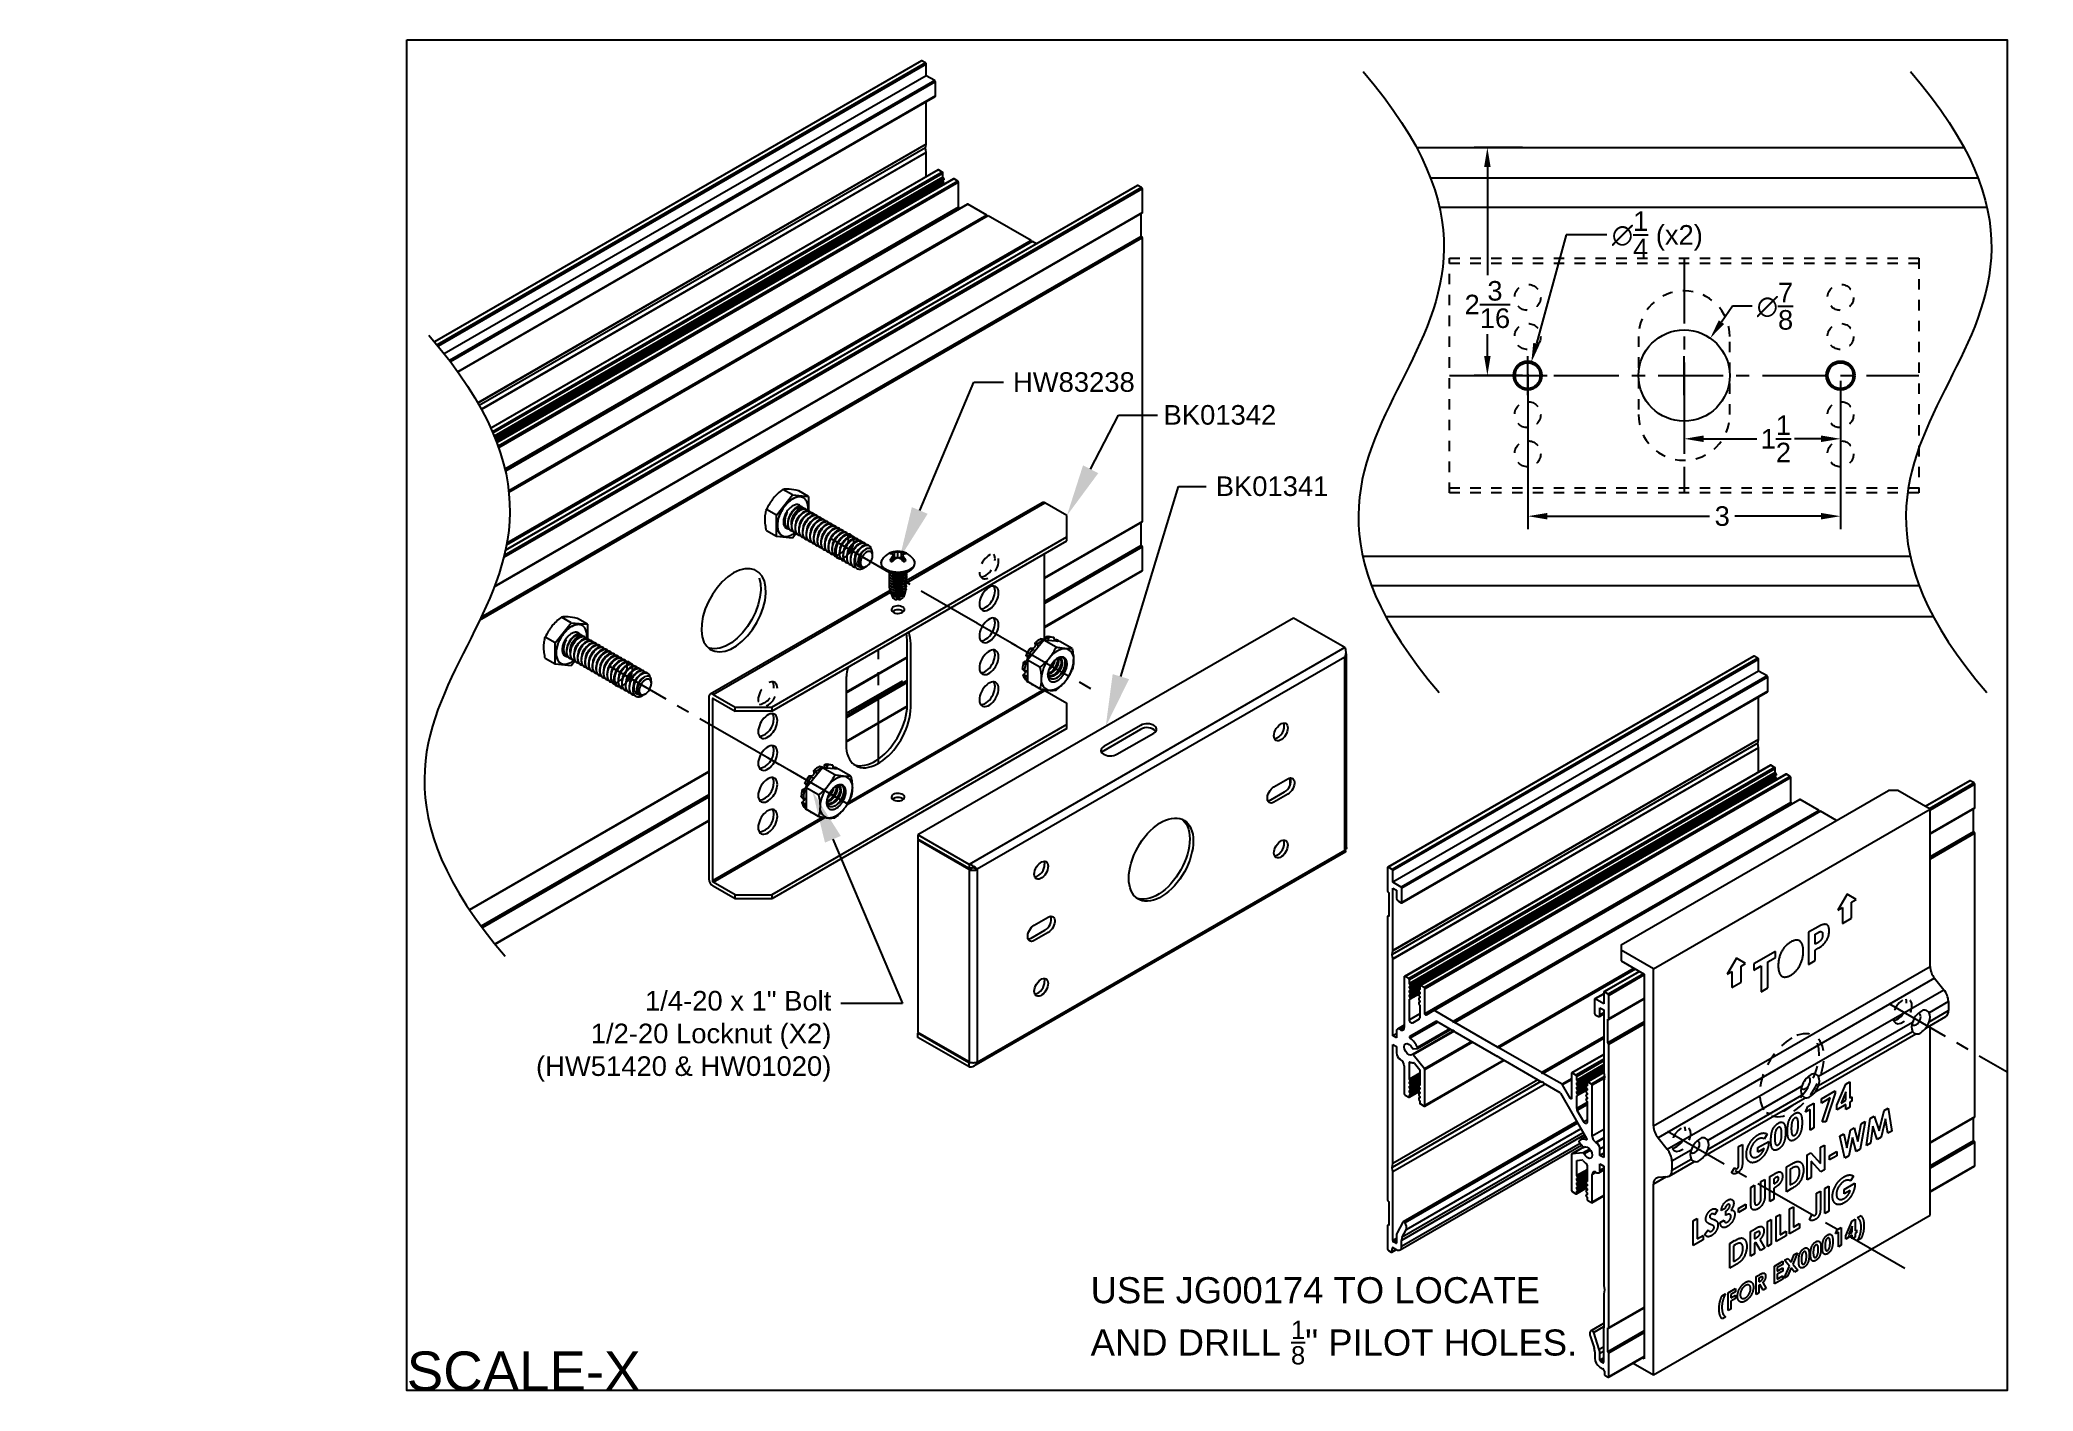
# Model space of a CAD drawing. Extents: x -3.5 to 15.6, y -13 to 0.
import ezdxf
from ezdxf import colors
from ezdxf.entities.mleader import LeaderData, LeaderLine
from ezdxf.math import Vec2, Vec3

# ---------------------------------------------------------------- set-up
doc = ezdxf.new("R2010")
doc.units = 0
doc.header["$LTSCALE"] = 0.5
doc.header["$MEASUREMENT"] = 0
for name, pattern in [('CENTER', [2, 1.25, -0.25, 0.25, -0.25]), ('HIDDEN', [0.375, 0.25, -0.125]), ('HIDDEN2', [0.1875, 0.125, -0.0625])]:
    doc.linetypes.add(name, pattern=pattern)
doc.layers.get('Defpoints').update_dxf_attribs({"linetype": 'CONTINUOUS'})
for name, color, linetype in [('Centerline', 210, 'CENTER'), ('Dimension', 10, 'CONTINUOUS'), ('FAB DWG', 221, 'CONTINUOUS'), ('Hardware', 242, 'CONTINUOUS'), ('Housing', 150, 'CONTINUOUS'), ('WallMount Bracket', 190, 'CONTINUOUS')]:
    doc.layers.add(name, color=color, linetype=linetype)
doc.layers.add('Jig', color=41, linetype='CONTINUOUS', lineweight=13)
doc.layers.add('Text-Unprinted', color=131, linetype='CONTINUOUS', plot=False)
doc.styles.add('LSAD_Standard', font='arial.ttf')
doc.styles.get("Standard").update_dxf_attribs({"font": 'arial.ttf'})
doc.dimstyles.get("Standard").update_dxf_attribs({"dimtxt": 0.18, "dimasz": 0.18, "dimexe": 0.18, "dimexo": 0.0625, "dimgap": 0.09, "dimtad": 0, "dimtih": 1, "dimtoh": 1, "dimdec": 4, "dimzin": 0, "dimdsep": 46, "dimtxsty": 'Standard', "dimcen": 0.09, "dimadec": 0, "dimazin": 0, "dimtfac": 1, "dimtdec": 4, "dimtofl": 0, "dimtmove": 0, "dimatfit": 3, "dimfxl": 1, "dimtolj": 1, "dimtzin": 0, "dimarcsym": 0})

msp = doc.modelspace()

# ---------------------------------------------------------------- texts
at = {"layer": 'FAB DWG', "ltscale": 0.5, "transparency": 16777216, "insert": (6.557205, -11.865642), "char_height": 0.25, "attachment_point": 1}
msp.add_mtext_dynamic_manual_height_columns('\\A1;USE JG00174 TO LOCATE\\PAND DRILL {\\H0.7x;\\S1/8;}" PILOT HOLES.', width=7.83104802, gutter_width=0.625, heights=[0], dxfattribs=at)
at = {"layer": 'Text-Unprinted', "ltscale": 0.5, "transparency": 16777216, "style": 'LSAD_Standard'}
msp.add_attdef('SCALE-X', (0, -12.953341), 'XEffectiveScaleFactor', height=0.375, dxfattribs=at)

# ---------------------------------------------------------------- blocks, each defined once
blk = doc.blocks.new('*D0')
at = {"layer": 'Defpoints', "color": 0, "transparency": 16777216}
for p in [(10.361, -1.032), (10.748, -1.032), (10.748, -3.219)]:
    blk.add_point(p, dxfattribs=at)
at = {"layer": 'FAB DWG', "color": 0, "lineweight": -2, "transparency": 16777216}
for p, q in [((10.698, -1.032), (10.236, -1.032)), ((10.361, -1.219), (10.361, -2.255)), ((10.361, -3.032), (10.361, -2.821)), ((10.698, -3.219), (10.236, -3.219))]:
    blk.add_line(p, q, dxfattribs=at)
at = {"layer": 'FAB DWG', "color": 0, "transparency": 16777216}
for points in [[(10.33, -1.219), (10.392, -1.219), (10.361, -1.032)], [(10.33, -3.032), (10.392, -3.032), (10.361, -3.219)]]:
    blk.add_solid(points, dxfattribs=at)
at = {"layer": 'FAB DWG', "color": 0, "transparency": 16777216, "insert": (10.361, -2.538), "char_height": 0.1875, "attachment_point": 5}
blk.add_mtext('\\A1;2{\\H1x;\\S3/16;}', dxfattribs=at)
blk = doc.blocks.new('*D1')
at = {"layer": 'Defpoints', "color": 0, "transparency": 16777216}
for p in [(10.748, -3.157), (13.748, -3.219), (13.748, -4.568)]:
    blk.add_point(p, dxfattribs=at)
at = {"layer": 'FAB DWG', "color": 0, "lineweight": -2, "transparency": 16777216}
for p, q in [((10.748, -3.207), (10.748, -4.693)), ((13.748, -3.269), (13.748, -4.693)), ((10.935, -4.568), (12.491, -4.568)), ((13.56, -4.568), (12.734, -4.568))]:
    blk.add_line(p, q, dxfattribs=at)
at = {"layer": 'FAB DWG', "color": 0, "transparency": 16777216}
for points in [[(10.935, -4.537), (10.935, -4.599), (10.748, -4.568)], [(13.56, -4.537), (13.56, -4.599), (13.748, -4.568)]]:
    blk.add_solid(points, dxfattribs=at)
at = {"layer": 'FAB DWG', "color": 0, "transparency": 16777216, "insert": (12.613, -4.568), "char_height": 0.1875, "attachment_point": 5}
blk.add_mtext('\\A1;3', dxfattribs=at)
blk = doc.blocks.new('*D2')
at = {"layer": 'Defpoints', "color": 0, "transparency": 16777216}
for p in [(12.498, -2.861), (11.997, -3.578)]:
    blk.add_point(p, dxfattribs=at)
at = {"layer": 'FAB DWG', "color": 0, "lineweight": -2, "transparency": 16777216}
for p, q in [((12.713, -2.554), (12.606, -2.707)), ((12.901, -2.554), (12.713, -2.554)), ((12.248, -3.407), (12.248, -3.032)), ((12.06, -3.219), (12.435, -3.219))]:
    blk.add_line(p, q, dxfattribs=at)
at = {"layer": 'FAB DWG', "color": 0, "transparency": 16777216}
blk.add_solid([(12.58, -2.689), (12.631, -2.725), (12.498, -2.861)], dxfattribs=at)
at = {"layer": 'FAB DWG', "color": 0, "transparency": 16777216, "insert": (13.119, -2.554), "char_height": 0.1875, "attachment_point": 5}
blk.add_mtext('\\A1;∅{\\H1x;\\S7/8;}', dxfattribs=at)
blk = doc.blocks.new('*D3')
at = {"layer": 'Defpoints', "color": 0, "transparency": 16777216}
for p in [(10.782, -3.094), (10.713, -3.345)]:
    blk.add_point(p, dxfattribs=at)
at = {"layer": 'FAB DWG', "color": 0, "lineweight": -2, "transparency": 16777216}
for p, q in [((11.118, -1.87), (10.832, -2.913)), ((11.506, -1.87), (11.118, -1.87)), ((10.748, -3.407), (10.748, -3.032)), ((10.56, -3.219), (10.935, -3.219))]:
    blk.add_line(p, q, dxfattribs=at)
at = {"layer": 'FAB DWG', "color": 0, "transparency": 16777216}
blk.add_solid([(10.801, -2.905), (10.862, -2.921), (10.782, -3.094)], dxfattribs=at)
at = {"layer": 'FAB DWG', "color": 0, "transparency": 16777216, "insert": (11.991, -1.87), "char_height": 0.1875, "attachment_point": 5}
blk.add_mtext('\\A1;∅{\\H1x;\\S1/4;} (x2)', dxfattribs=at)
blk = doc.blocks.new('*D4')
at = {"layer": 'Defpoints', "color": 0, "transparency": 16777216}
for p in [(12.248, -3.219), (13.748, -3.219), (13.748, -3.826)]:
    blk.add_point(p, dxfattribs=at)
at = {"layer": 'FAB DWG', "color": 0, "lineweight": -2, "transparency": 16777216}
for p, q in [((12.248, -3.269), (12.248, -3.951)), ((13.748, -3.269), (13.748, -3.951)), ((12.435, -3.826), (12.946, -3.826)), ((13.56, -3.826), (13.307, -3.826))]:
    blk.add_line(p, q, dxfattribs=at)
at = {"layer": 'FAB DWG', "color": 0, "transparency": 16777216}
for points in [[(12.435, -3.794), (12.435, -3.857), (12.248, -3.826)], [(13.56, -3.794), (13.56, -3.857), (13.748, -3.826)]]:
    blk.add_solid(points, dxfattribs=at)
at = {"layer": 'FAB DWG', "color": 0, "transparency": 16777216, "insert": (13.127, -3.826), "char_height": 0.1875, "attachment_point": 5}
blk.add_mtext('\\A1;1{\\H1x;\\S1/2;}', dxfattribs=at)

# ---------------------------------------------------------------- dimensions: what is measured, and where the dimension line sits
at = {"layer": 'FAB DWG', "transparency": 16777216}
dim = msp.add_linear_dim(base=(10.361219, -1.03187), p1=(10.74753, -3.21937), p2=(10.74753, -1.03187), angle=90, dimstyle='Standard', override={"dimtxt": 0.1875, "dimasz": 0.1875, "dimexe": 0.125, "dimexo": 0.05, "dimgap": 0.06, "dimdec": 5, "dimlunit": 5, "dimcen": 0.1875, "dimadec": 3, "dimtdec": 3}, dxfattribs=at)
dim.commit()
dim.dimension.update_dxf_attribs({"geometry": '*D0', "text_midpoint": (10.361219, -2.537771), "dimtype": 128})
dim = msp.add_diameter_dim_2p(p1=(10.713109, -3.34473), p2=(10.781951, -3.09401), text='<> (x2)', dimstyle='Standard', override={"dimtxt": 0.1875, "dimasz": 0.1875, "dimexe": 0.125, "dimexo": 0.05, "dimgap": 0.06, "dimdec": 5, "dimlunit": 5, "dimcen": 0.1875, "dimadec": 3, "dimtdec": 3}, dxfattribs=at)
dim.commit()
dim.dimension.update_dxf_attribs({"geometry": '*D3', "text_midpoint": (11.990546, -1.869956), "dimtype": 131})
dim = msp.add_diameter_dim_2p(p1=(11.996804, -3.577899), p2=(12.498256, -2.860841), dimstyle='Standard', override={"dimtxt": 0.1875, "dimasz": 0.1875, "dimexe": 0.125, "dimexo": 0.05, "dimgap": 0.06, "dimdec": 5, "dimlunit": 5, "dimcen": 0.1875, "dimadec": 3, "dimtdec": 3}, dxfattribs=at)
dim.commit()
dim.dimension.update_dxf_attribs({"geometry": '*D2', "text_midpoint": (13.119002, -2.553531)})
for base, p1, picture, middle in [((13.74753, -4.567946), (10.74753, -3.15687), '*D1', (12.612551, -4.567946)), ((13.74753, -3.825605), (12.24753, -3.21937), '*D4', (13.126734, -3.825605))]:
    dim = msp.add_linear_dim(base=base, p1=p1, p2=(13.74753, -3.21937), dimstyle='Standard', override={"dimtxt": 0.1875, "dimasz": 0.1875, "dimexe": 0.125, "dimexo": 0.05, "dimgap": 0.06, "dimdec": 5, "dimlunit": 5, "dimcen": 0.1875, "dimadec": 3, "dimtdec": 3}, dxfattribs=at)
    dim.commit()
    dim.dimension.update_dxf_attribs({"geometry": picture, "text_midpoint": middle, "dimtype": 128})

# ---------------------------------------------------------------- linework, layer by layer
at = {"layer": 'Centerline', "transparency": 16777216}
for p, q in [((12.24753, -2.09437), (12.24753, -4.34437)), ((9.99753, -3.21937), (14.49753, -3.21937)), ((4.064604, -4.782413), (6.660352, -6.281069)), ((5.470566, -5.594448), (5.848265, -5.812513)), ((4.522132, -6.938055), (4.522132, -5.848855)), ((1.943284, -6.007025), (4.317381, -7.377711)), ((4.212772, -6.458553), (4.831491, -6.101336)), ((3.349246, -6.818758), (3.726945, -7.036823)), ((14.210394, -9.241559), (15.345341, -9.896821)), ((12.089074, -10.466171), (14.463171, -11.836856))]:
    msp.add_line(p, q, dxfattribs=at)
at = {"layer": 'Dimension', "transparency": 16777216}
for points in [[(9.168679, -0.304243), (10.344029, -1.671193), (9.534287, -3.281882), (8.724545, -4.89257), (9.899895, -6.25952)], [(14.418679, -0.304243), (15.594029, -1.671193), (14.784287, -3.281882), (13.974545, -4.89257), (15.149895, -6.25952)], [(0.212533, -2.832508), (1.387883, -4.199458), (0.578141, -5.810147), (-0.231601, -7.420835), (0.943749, -8.787785)]]:
    msp.add_open_spline(points, degree=3, dxfattribs=at)
at = {"layer": 'Hardware', "linetype": 'Continuous', "lineweight": 25, "transparency": 16777216}
for p, q in [((3.543448, -4.557108), (3.698128, -4.364697)), ((3.698128, -4.364697), (3.60422, -4.310499)), ((3.698128, -4.364697), (3.852807, -4.378563)), ((3.852807, -4.378563), (3.7589, -4.324364)), ((3.804769, -4.392581), (3.802006, -4.390987)), ((3.852807, -4.378563), (3.852807, -4.517333)), ((3.543448, -4.557108), (3.44954, -4.50291)), ((3.543448, -4.763384), (3.543448, -4.557108)), ((3.794311, -4.48216), (3.789891, -4.47961)), ((3.829666, -4.502565), (3.825247, -4.500015)), ((3.865021, -4.522971), (3.860602, -4.52042)), ((3.900377, -4.543376), (3.895957, -4.540825)), ((3.935732, -4.563781), (3.931313, -4.56123)), ((3.971087, -4.584186), (3.966668, -4.581635)), ((3.543448, -4.763384), (3.44954, -4.709186)), ((3.698128, -4.77725), (3.543448, -4.763384)), ((3.594249, -4.75096), (3.597011, -4.752555)), ((3.647247, -4.685933), (3.651666, -4.688483)), ((3.682602, -4.706338), (3.687022, -4.708888)), ((3.733047, -4.733812), (3.698128, -4.77725)), ((3.717958, -4.726743), (3.722377, -4.729294)), ((3.753313, -4.747148), (3.757732, -4.749699)), ((3.788668, -4.767553), (3.793088, -4.770104)), ((4.006443, -4.604591), (4.002023, -4.602041)), ((4.041798, -4.624996), (4.037379, -4.622446)), ((4.077153, -4.645402), (4.072734, -4.642851)), ((4.112509, -4.665807), (4.108089, -4.663256)), ((4.147864, -4.686212), (4.143445, -4.683661)), ((4.183219, -4.706617), (4.1788, -4.704066)), ((4.218575, -4.727022), (4.214155, -4.724472)), ((4.25393, -4.747427), (4.249511, -4.744877)), ((4.289285, -4.767833), (4.284866, -4.765282)), ((3.824024, -4.787958), (3.828443, -4.790509)), ((3.859379, -4.808364), (3.863798, -4.810914)), ((3.894734, -4.828769), (3.899154, -4.831319)), ((3.93009, -4.849174), (3.934509, -4.851725)), ((3.965445, -4.869579), (3.969864, -4.87213)), ((4.0008, -4.889984), (4.00522, -4.892535)), ((4.036156, -4.910389), (4.040575, -4.91294)), ((4.071511, -4.930795), (4.07593, -4.933345)), ((4.106866, -4.9512), (4.111286, -4.95375)), ((4.324641, -4.788238), (4.320221, -4.785687)), ((4.359996, -4.808643), (4.355577, -4.806092)), ((4.395351, -4.829048), (4.390932, -4.826497)), ((4.430707, -4.849453), (4.426287, -4.846903)), ((4.466298, -4.947023), (4.466298, -4.924774)), ((4.657442, -5.001241), (4.651206, -4.964774)), ((4.672999, -4.985578), (4.662773, -4.941828)), ((4.673147, -4.961571), (4.66649, -4.957727)), ((4.673147, -4.961571), (4.678472, -4.913438)), ((4.706569, -4.969563), (4.673147, -4.961571)), ((4.709303, -4.968689), (4.709303, -4.914968)), ((4.745458, -4.961571), (4.712037, -4.969563)), ((4.745458, -4.961571), (4.740133, -4.913438)), ((4.752116, -4.957727), (4.745458, -4.961571)), ((4.745606, -4.985578), (4.755832, -4.941828)), ((4.759209, -4.937849), (4.763456, -4.913881)), ((4.761164, -5.001241), (4.767399, -4.964774)), ((4.142222, -4.971605), (4.146641, -4.974155)), ((4.177577, -4.99201), (4.181996, -4.994561)), ((4.212932, -5.012415), (4.217352, -5.014966)), ((4.248288, -5.03282), (4.252707, -5.035371)), ((4.283643, -5.053226), (4.288062, -5.055776)), ((4.352912, -5.055707), (4.354626, -5.056696)), ((4.383161, -5.062352), (4.408028, -5.047985)), ((4.627303, -5.112125), (4.627303, -5.115314)), ((4.627303, -5.137642), (4.627303, -5.140831)), ((4.791303, -5.128073), (4.791303, -5.124883)), ((4.791303, -5.15359), (4.791303, -5.1504)), ((4.627303, -5.163159), (4.627303, -5.166348)), ((4.627303, -5.188675), (4.627303, -5.191865)), ((4.627303, -5.214192), (4.627303, -5.217382)), ((4.627303, -5.239709), (4.627303, -5.242899)), ((4.630911, -5.272724), (4.632966, -5.278523)), ((4.638366, -5.293761), (4.643341, -5.307797)), ((4.645538, -5.313998), (4.655909, -5.343261)), ((4.662983, -5.331997), (4.66328, -5.331627)), ((4.688083, -5.304927), (4.688607, -5.308593)), ((4.690619, -5.322674), (4.692136, -5.333268)), ((4.709303, -5.231191), (4.709303, -5.231702)), ((4.709303, -5.242069), (4.709303, -5.25658)), ((4.709303, -5.260681), (4.709303, -5.360552)), ((4.726753, -5.33129), (4.728194, -5.321223)), ((4.730294, -5.306525), (4.730734, -5.303443)), ((4.730734, -5.303443), (4.730732, -5.30343)), ((4.773793, -5.305707), (4.77526, -5.307593)), ((4.782456, -5.28716), (4.778861, -5.29737)), ((4.790508, -5.194279), (4.787186, -5.19484)), ((4.78973, -5.216902), (4.788751, -5.217041)), ((4.789187, -5.190276), (4.790508, -5.194279)), ((4.78922, -5.215674), (4.78973, -5.216902)), ((4.791303, -5.179107), (4.791303, -5.175917)), ((1.576807, -5.58931), (1.4829, -5.535111)), ((4.697069, -5.367614), (4.709303, -5.360552)), ((4.709303, -5.360552), (4.721537, -5.367614)), ((1.422128, -5.78172), (1.32822, -5.727522)), ((1.422128, -5.78172), (1.576807, -5.58931)), ((1.576807, -5.58931), (1.731487, -5.603175)), ((1.731487, -5.603175), (1.637579, -5.548977)), ((1.67299, -5.706772), (1.668571, -5.704222)), ((1.683448, -5.617193), (1.680686, -5.615599)), ((1.708346, -5.727178), (1.703926, -5.724627)), ((1.731487, -5.603175), (1.731487, -5.741945)), ((6.154955, -5.729333), (6.161068, -5.73066)), ((6.198531, -5.731293), (6.168314, -5.725137)), ((1.422128, -5.987996), (1.422128, -5.78172)), ((1.525927, -5.910545), (1.530346, -5.913095)), ((1.743701, -5.747583), (1.739282, -5.745032)), ((1.779056, -5.767988), (1.774637, -5.765437)), ((1.814412, -5.788393), (1.809992, -5.785842)), ((1.849767, -5.808798), (1.845348, -5.806248)), ((1.885122, -5.829203), (1.880703, -5.826653)), ((1.920478, -5.849609), (1.916058, -5.847058)), ((1.955833, -5.870014), (1.951414, -5.867463)), ((1.991188, -5.890419), (1.986769, -5.887868)), ((2.026544, -5.910824), (2.022124, -5.908273)), ((5.944818, -5.910882), (5.941788, -5.90906)), ((5.945054, -5.911023), (5.944818, -5.910882)), ((6.106719, -5.755478), (5.95204, -5.947898)), ((5.956504, -5.907853), (5.960925, -5.910796)), ((5.958151, -5.919047), (5.962602, -5.922006)), ((5.965623, -5.923242), (5.963981, -5.922684)), ((5.986384, -5.835851), (5.985598, -5.835416)), ((5.997128, -5.850223), (5.992303, -5.847957)), ((6.007204, -5.846394), (6.002349, -5.844109)), ((6.008875, -5.847571), (6.010114, -5.848804)), ((6.049766, -5.804074), (6.043673, -5.800556)), ((6.048886, -5.802436), (6.043673, -5.800556)), ((6.046731, -5.786557), (6.051909, -5.788427)), ((6.049766, -5.804074), (6.048886, -5.802436)), ((6.101392, -5.752338), (6.095662, -5.750871)), ((6.105662, -5.751645), (6.099904, -5.750169)), ((6.261399, -5.769309), (6.106719, -5.755478)), ((6.225133, -5.823837), (6.106719, -5.755478)), ((6.153771, -5.744032), (6.147678, -5.740515)), ((6.153834, -5.74185), (6.147678, -5.740515)), ((6.153771, -5.744032), (6.153834, -5.74185)), ((6.207221, -5.755065), (6.206059, -5.75694)), ((6.208224, -5.744554), (6.207673, -5.746711)), ((6.237914, -5.766052), (6.231821, -5.762535)), ((6.238739, -5.76407), (6.231821, -5.762535)), ((6.237414, -5.767164), (6.237914, -5.766052)), ((6.237914, -5.766052), (6.238739, -5.76407)), ((6.245042, -5.75851), (6.238143, -5.756979)), ((6.379812, -5.837668), (6.261399, -5.769309)), ((1.422128, -5.987996), (1.32822, -5.933798)), ((1.576807, -6.001862), (1.422128, -5.987996)), ((1.472929, -5.975573), (1.475691, -5.977167)), ((1.561282, -5.93095), (1.565701, -5.933501)), ((1.611727, -5.958424), (1.576807, -6.001862)), ((1.596637, -5.951355), (1.601057, -5.953906)), ((1.631993, -5.97176), (1.636412, -5.974311)), ((1.667348, -5.992165), (1.671767, -5.994716)), ((1.702703, -6.012571), (1.707123, -6.015121)), ((1.738059, -6.032976), (1.742478, -6.035526)), ((1.773414, -6.053381), (1.777833, -6.055932)), ((1.808769, -6.073786), (1.813189, -6.076337)), ((1.844125, -6.094191), (1.848544, -6.096742)), ((1.87948, -6.114596), (1.883899, -6.117147)), ((2.061899, -5.931229), (2.05748, -5.928679)), ((2.097254, -5.951634), (2.092835, -5.949084)), ((2.13261, -5.97204), (2.12819, -5.969489)), ((2.167965, -5.992445), (2.163546, -5.989894)), ((2.20332, -6.01285), (2.198901, -6.010299)), ((2.238676, -6.033255), (2.234256, -6.030704)), ((2.274031, -6.05366), (2.269612, -6.05111)), ((2.309386, -6.074065), (2.304967, -6.071515)), ((5.918736, -6.046889), (5.922869, -6.051027)), ((5.920318, -6.051407), (5.924474, -6.055564)), ((5.930791, -6.115939), (5.926607, -6.111384)), ((5.931965, -5.989107), (5.92773, -5.98566)), ((5.933484, -6.05602), (5.931551, -6.056664)), ((5.939218, -6.103006), (5.933125, -6.099488)), ((5.933125, -6.099488), (5.937337, -6.104075)), ((5.937337, -6.104075), (5.939218, -6.103006)), ((5.944661, -5.979926), (5.938568, -5.976408)), ((5.938568, -5.976408), (5.942829, -5.979881)), ((5.942829, -5.979881), (5.944661, -5.979926)), ((5.95204, -5.947898), (5.95204, -6.154149)), ((6.070453, -6.016257), (5.95204, -5.947898)), ((1.914835, -6.135002), (1.919255, -6.137552)), ((1.950191, -6.155407), (1.95461, -6.157957)), ((1.985546, -6.175812), (1.989965, -6.178363)), ((2.020901, -6.196217), (2.025321, -6.198768)), ((2.056257, -6.216622), (2.060676, -6.219173)), ((2.091612, -6.237027), (2.096031, -6.239578)), ((2.126967, -6.257433), (2.131387, -6.259983)), ((2.162323, -6.277838), (2.166742, -6.280388)), ((2.231592, -6.280319), (2.233306, -6.281308)), ((2.261841, -6.286964), (2.286707, -6.272597)), ((2.344977, -6.171635), (2.344977, -6.149386)), ((5.947854, -6.150558), (5.952278, -6.155555)), ((6.070453, -6.222508), (5.95204, -6.154149)), ((5.98518, -6.173281), (5.987849, -6.176199)), ((5.987862, -6.176202), (5.992573, -6.181389)), ((3.985399, -6.979788), (3.830719, -7.172208)), ((3.865063, -7.060161), (3.864278, -7.059726)), ((3.885883, -7.070704), (3.881029, -7.068419)), ((3.928445, -7.028384), (3.922352, -7.024866)), ((3.927566, -7.026745), (3.922352, -7.024866)), ((3.925411, -7.010867), (3.930588, -7.012737)), ((3.928445, -7.028384), (3.927566, -7.026745)), ((3.980071, -6.976648), (3.974342, -6.975181)), ((3.984342, -6.975955), (3.978584, -6.974479)), ((4.103813, -7.048147), (3.985399, -6.979788)), ((4.140079, -6.993619), (3.985399, -6.979788)), ((4.032451, -6.968342), (4.026358, -6.964825)), ((4.032514, -6.96616), (4.026358, -6.964825)), ((4.032451, -6.968342), (4.032514, -6.96616)), ((4.033634, -6.953642), (4.039748, -6.954969)), ((4.077211, -6.955603), (4.046994, -6.949447)), ((4.0859, -6.979374), (4.084738, -6.98125)), ((4.086904, -6.968863), (4.086353, -6.971021)), ((4.116593, -6.990362), (4.1105, -6.986845)), ((4.117418, -6.98838), (4.1105, -6.986845)), ((4.116093, -6.991474), (4.116593, -6.990362)), ((4.116593, -6.990362), (4.117418, -6.98838)), ((4.123722, -6.98282), (4.116822, -6.981289)), ((4.258492, -7.061978), (4.140079, -6.993619)), ((3.810644, -7.213417), (3.80641, -7.20997)), ((3.823341, -7.204236), (3.817248, -7.200718)), ((3.817248, -7.200718), (3.821509, -7.204191)), ((3.823498, -7.135191), (3.820467, -7.13337)), ((3.821509, -7.204191), (3.823341, -7.204236)), ((3.823733, -7.135333), (3.823498, -7.135191)), ((3.949133, -7.240567), (3.830719, -7.172208)), ((3.830719, -7.172208), (3.830719, -7.378459)), ((3.835184, -7.132163), (3.839604, -7.135106)), ((3.83683, -7.143357), (3.841282, -7.146316)), ((3.844303, -7.147552), (3.842661, -7.146993)), ((3.875808, -7.074533), (3.870983, -7.072266)), ((3.887555, -7.071881), (3.888794, -7.073114)), ((3.797416, -7.271199), (3.801549, -7.275336)), ((3.798998, -7.275716), (3.803154, -7.279874)), ((3.809471, -7.340249), (3.805287, -7.335694)), ((3.812163, -7.28033), (3.81023, -7.280974)), ((3.817897, -7.327315), (3.811804, -7.323798)), ((3.811804, -7.323798), (3.816016, -7.328385)), ((3.816016, -7.328385), (3.817897, -7.327315)), ((3.826534, -7.374867), (3.830958, -7.379865)), ((3.949133, -7.446818), (3.830719, -7.378459)), ((3.86386, -7.397591), (3.866528, -7.400508)), ((3.866542, -7.400512), (3.871252, -7.405699))]:
    msp.add_line(p, q, dxfattribs=at)
at = {"layer": 'Hardware', "linetype": 'Continuous', "lineweight": 25, "transparency": 16777216, "flags": 128}
for points in [[(3.802006, -4.390987), (3.800283, -4.390025), (3.793, -4.38662), (3.785293, -4.384039), (3.777197, -4.382293), (3.768747, -4.38139), (3.759982, -4.381334), (3.750941, -4.382124), (3.741664, -4.383758), (3.732193, -4.386228), (3.722569, -4.389523), (3.712836, -4.393628), (3.703038, -4.398526), (3.693218, -4.404194), (3.683419, -4.410606), (3.673686, -4.417735), (3.664063, -4.425549), (3.654591, -4.434011), (3.645314, -4.443086), (3.636273, -4.452732), (3.627508, -4.462905), (3.619059, -4.473562), (3.610963, -4.484653), (3.603256, -4.49613), (3.595972, -4.507942), (3.589145, -4.520034), (3.582805, -4.532355), (3.57698, -4.544848), (3.571696, -4.557457), (3.566976, -4.570127), (3.562842, -4.582801), (3.559313, -4.595421), (3.556403, -4.607933), (3.554127, -4.62028), (3.552493, -4.632406), (3.55151, -4.644258), (3.551182, -4.655782), (3.55151, -4.666928), (3.552493, -4.677646), (3.554127, -4.687887), (3.556403, -4.697605), (3.559313, -4.706758), (3.562842, -4.715305), (3.566976, -4.723207), (3.571696, -4.730429), (3.57698, -4.736939), (3.582805, -4.742708), (3.589145, -4.74771), (3.594249, -4.75096)], [(3.847836, -4.487759), (3.847507, -4.476613), (3.846524, -4.465895), (3.844891, -4.455655), (3.842614, -4.445936), (3.839705, -4.436783), (3.836175, -4.428236), (3.832042, -4.420334), (3.827322, -4.413112), (3.822038, -4.406602), (3.816213, -4.400833), (3.809872, -4.395831), (3.803045, -4.391619), (3.795762, -4.388214), (3.788055, -4.385634), (3.779959, -4.383888), (3.771509, -4.382984), (3.762744, -4.382928), (3.753703, -4.383718), (3.744426, -4.385352), (3.734955, -4.387822), (3.725331, -4.391117), (3.715599, -4.395223), (3.7058, -4.40012), (3.69598, -4.405788), (3.686181, -4.412201), (3.676449, -4.41933), (3.666825, -4.427143), (3.657354, -4.435606), (3.648077, -4.44468), (3.639035, -4.454326), (3.630271, -4.4645), (3.621821, -4.475156), (3.613725, -4.486248), (3.606018, -4.497725), (3.598734, -4.509536), (3.591907, -4.521629), (3.585567, -4.533949), (3.579742, -4.546442), (3.574458, -4.559051), (3.569738, -4.571721), (3.565604, -4.584395), (3.562075, -4.597015), (3.559165, -4.609527), (3.556889, -4.621874), (3.555255, -4.634), (3.554272, -4.645852), (3.553944, -4.657377), (3.554272, -4.668522), (3.555255, -4.67924), (3.556889, -4.689481), (3.559165, -4.699199), (3.562075, -4.708353), (3.565604, -4.716899), (3.569738, -4.724801), (3.574458, -4.732024), (3.579742, -4.738534), (3.585567, -4.744302), (3.591907, -4.749304), (3.598734, -4.753517), (3.606018, -4.756921), (3.613725, -4.759502), (3.621821, -4.761248), (3.630271, -4.762151), (3.639035, -4.762208), (3.648077, -4.761417), (3.657354, -4.759783), (3.666825, -4.757313), (3.676449, -4.754018), (3.686181, -4.749913), (3.69598, -4.745015), (3.7058, -4.739347), (3.715599, -4.732935), (3.721701, -4.728554)], [(3.778585, -4.475717), (3.77488, -4.47109), (3.770232, -4.466645), (3.765069, -4.462983), (3.759432, -4.460134), (3.753361, -4.458116), (3.746902, -4.456946), (3.740102, -4.456633), (3.733012, -4.457177), (3.725684, -4.458576), (3.718173, -4.460818), (3.710533, -4.463888), (3.702822, -4.467763), (3.695097, -4.472414), (3.687415, -4.477806), (3.679832, -4.483899), (3.672405, -4.49065), (3.66519, -4.498006), (3.658238, -4.505915), (3.651602, -4.514317), (3.645332, -4.52315), (3.639472, -4.53235), (3.634068, -4.541847), (3.629158, -4.551571), (3.624779, -4.561451), (3.620963, -4.571413), (3.61774, -4.581384), (3.615131, -4.59129), (3.613158, -4.601057), (3.611835, -4.610612), (3.611171, -4.619887), (3.611171, -4.628811), (3.611835, -4.637318), (3.613158, -4.645346), (3.615131, -4.652836), (3.61774, -4.659731), (3.620963, -4.665981), (3.624779, -4.671539), (3.629158, -4.676364), (3.634068, -4.680421), (3.639472, -4.68368), (3.645332, -4.686115), (3.649635, -4.687311)], [(4.466008, -4.924774), (4.466009, -4.917406), (4.463749, -4.904506), (4.459337, -4.893662), (4.45308, -4.885432), (4.445088, -4.879684), (4.435566, -4.876682), (4.424848, -4.876565), (4.413684, -4.879234), (4.402029, -4.884517), (4.39023, -4.892307), (4.378675, -4.90242), (4.368026, -4.914296), (4.358279, -4.927786), (4.349828, -4.942315), (4.342826, -4.957646), (4.337642, -4.973148), (4.33431, -4.988571), (4.332961, -5.003074), (4.333514, -5.016658), (4.335382, -5.026537), (4.338508, -5.035387), (4.338508, -5.035387)], [(4.349696, -5.014319), (4.350026, -5.021285), (4.351013, -5.027792), (4.352646, -5.033764), (4.354906, -5.039135), (4.357767, -5.043843), (4.361198, -5.047835), (4.365159, -5.051067), (4.369605, -5.053501), (4.374486, -5.055109), (4.379747, -5.055875), (4.385328, -5.055788), (4.391166, -5.05485), (4.397194, -5.053072), (4.403345, -5.050473), (4.409549, -5.047083), (4.415735, -5.042941), (4.421833, -5.038094), (4.427775, -5.032595), (4.433492, -5.026509), (4.438921, -5.019903), (4.443999, -5.012853), (4.448669, -5.005437), (4.452879, -4.997742), (4.45658, -4.989853), (4.45973, -4.98186), (4.462295, -4.973853), (4.464244, -4.965924), (4.465555, -4.958161), (4.466215, -4.950654), (4.466215, -4.943487), (4.465555, -4.936741), (4.464244, -4.930493), (4.462295, -4.924814), (4.45973, -4.919767), (4.45658, -4.91541), (4.452879, -4.911793), (4.448669, -4.908956), (4.443999, -4.906932), (4.438921, -4.905744), (4.433492, -4.905404), (4.427775, -4.905917), (4.421833, -4.907277), (4.415735, -4.909469), (4.409549, -4.912467), (4.403345, -4.916238), (4.397194, -4.920739), (4.391166, -4.92592), (4.385328, -4.93172), (4.379747, -4.938076), (4.374486, -4.944913), (4.369605, -4.952156), (4.365159, -4.959723), (4.361198, -4.967526), (4.357767, -4.975478), (4.354906, -4.98349), (4.352646, -4.991469), (4.351013, -4.999326), (4.350026, -5.006971), (4.349696, -5.014319)], [(4.857086, -4.980504), (4.85803, -4.981879), (4.860905, -4.986536), (4.863343, -4.991275), (4.865336, -4.996082), (4.86688, -5.000945), (4.867969, -5.005848), (4.868601, -5.010778), (4.868773, -5.01572), (4.868486, -5.020661), (4.867739, -5.025585), (4.866536, -5.03048), (4.86488, -5.03533), (4.862775, -5.040121), (4.860227, -5.044841), (4.857244, -5.049475), (4.853835, -5.054009), (4.850009, -5.058432), (4.845777, -5.062729), (4.841152, -5.06689), (4.836147, -5.070901), (4.830776, -5.074751), (4.825055, -5.078429), (4.819, -5.081924), (4.812628, -5.085227), (4.805959, -5.088328), (4.799011, -5.091217), (4.791805, -5.093887), (4.78436, -5.09633), (4.776699, -5.098539), (4.768844, -5.100507), (4.760817, -5.102229), (4.752642, -5.103699), (4.744342, -5.104915), (4.73594, -5.105871), (4.727462, -5.106566), (4.718932, -5.106996), (4.710373, -5.107162), (4.701812, -5.107063), (4.693272, -5.106698), (4.684779, -5.106069), (4.676356, -5.105178), (4.668028, -5.104027), (4.659819, -5.10262), (4.651753, -5.100961), (4.643853, -5.099054), (4.636141, -5.096905), (4.628641, -5.09452), (4.621373, -5.091906), (4.614358, -5.08907), (4.607617, -5.086021), (4.60117, -5.082768), (4.595034, -5.07932), (4.589228, -5.075687), (4.583768, -5.071879), (4.578669, -5.067907), (4.573948, -5.063783), (4.569617, -5.059518), (4.565688, -5.055126), (4.562174, -5.050618), (4.559084, -5.046008), (4.556427, -5.041308), (4.55421, -5.036533), (4.552441, -5.031697), (4.551124, -5.026812), (4.550264, -5.021894), (4.549861, -5.016956), (4.549919, -5.012013), (4.550436, -5.007078), (4.551411, -5.002167), (4.552841, -4.997293), (4.554723, -4.992471), (4.55705, -4.987713), (4.559816, -4.983035), (4.561519, -4.980504)], [(1.680686, -5.615599), (1.678963, -5.614637), (1.67168, -5.611232), (1.663973, -5.608652), (1.655876, -5.606906), (1.647427, -5.606002), (1.638662, -5.605946), (1.629621, -5.606736), (1.620344, -5.60837), (1.610872, -5.61084), (1.601249, -5.614135), (1.591516, -5.618241), (1.581718, -5.623138), (1.571897, -5.628806), (1.562099, -5.635219), (1.552366, -5.642348), (1.542743, -5.650161), (1.533271, -5.658624), (1.523994, -5.667698), (1.514953, -5.677344), (1.506188, -5.687518), (1.497739, -5.698174), (1.489642, -5.709266), (1.481935, -5.720743), (1.474652, -5.732554), (1.467825, -5.744647), (1.461485, -5.756967), (1.455659, -5.76946), (1.450375, -5.782069), (1.445656, -5.794739), (1.441522, -5.807413), (1.437992, -5.820034), (1.435083, -5.832545), (1.432806, -5.844892), (1.431173, -5.857018), (1.43019, -5.86887), (1.429862, -5.880395), (1.43019, -5.89154), (1.431173, -5.902258), (1.432806, -5.912499), (1.435083, -5.922217), (1.437992, -5.931371), (1.441522, -5.939917), (1.445656, -5.947819), (1.450375, -5.955042), (1.455659, -5.961552), (1.461485, -5.96732), (1.467825, -5.972322), (1.472929, -5.975573)], [(1.726515, -5.712371), (1.726187, -5.701225), (1.725204, -5.690508), (1.723571, -5.680267), (1.721294, -5.670548), (1.718385, -5.661395), (1.714855, -5.652848), (1.710721, -5.644946), (1.706002, -5.637724), (1.700718, -5.631214), (1.694892, -5.625445), (1.688552, -5.620443), (1.681725, -5.616231), (1.674442, -5.612827), (1.666735, -5.610246), (1.658638, -5.6085), (1.650189, -5.607596), (1.641424, -5.60754), (1.632383, -5.60833), (1.623106, -5.609964), (1.613635, -5.612434), (1.604011, -5.615729), (1.594278, -5.619835), (1.58448, -5.624732), (1.574659, -5.6304), (1.564861, -5.636813), (1.555128, -5.643942), (1.545505, -5.651755), (1.536033, -5.660218), (1.526756, -5.669292), (1.517715, -5.678938), (1.50895, -5.689112), (1.500501, -5.699768), (1.492404, -5.71086), (1.484697, -5.722337), (1.477414, -5.734148), (1.470587, -5.746241), (1.464247, -5.758561), (1.458422, -5.771054), (1.453137, -5.783663), (1.448418, -5.796333), (1.444284, -5.809007), (1.440755, -5.821628), (1.437845, -5.834139), (1.435569, -5.846486), (1.433935, -5.858612), (1.432952, -5.870464), (1.432624, -5.881989), (1.432952, -5.893135), (1.433935, -5.903852), (1.435569, -5.914093), (1.437845, -5.923812), (1.440755, -5.932965), (1.444284, -5.941511), (1.448418, -5.949414), (1.453137, -5.956636), (1.458422, -5.963146), (1.464247, -5.968915), (1.470587, -5.973916), (1.477414, -5.978129), (1.484697, -5.981533), (1.492404, -5.984114), (1.500501, -5.98586), (1.50895, -5.986763), (1.517715, -5.98682), (1.526756, -5.986029), (1.536033, -5.984395), (1.545505, -5.981925), (1.555128, -5.97863), (1.564861, -5.974525), (1.574659, -5.969627), (1.58448, -5.963959), (1.594278, -5.957547), (1.600381, -5.953167)], [(1.657264, -5.700329), (1.65356, -5.695702), (1.648911, -5.691257), (1.643749, -5.687596), (1.638112, -5.684746), (1.632041, -5.682729), (1.625582, -5.681559), (1.618782, -5.681245), (1.611692, -5.681789), (1.604364, -5.683188), (1.596852, -5.685431), (1.589213, -5.688501), (1.581502, -5.692375), (1.573777, -5.697026), (1.566094, -5.702418), (1.558512, -5.708512), (1.551085, -5.715262), (1.543869, -5.722618), (1.536918, -5.730527), (1.530282, -5.738929), (1.524011, -5.747763), (1.518152, -5.756962), (1.512747, -5.766459), (1.507837, -5.776183), (1.503458, -5.786063), (1.499643, -5.796025), (1.496419, -5.805996), (1.493811, -5.815902), (1.491838, -5.825669), (1.490514, -5.835225), (1.48985, -5.844499), (1.48985, -5.853423), (1.490514, -5.86193), (1.491838, -5.869959), (1.493811, -5.877448), (1.496419, -5.884343), (1.499643, -5.890593), (1.503458, -5.896151), (1.507837, -5.900976), (1.512747, -5.905033), (1.518152, -5.908292), (1.524011, -5.910727), (1.528314, -5.911923)], [(6.238948, -6.144551), (6.244797, -6.14096), (6.250622, -6.136955), (6.2564, -6.132551), (6.262108, -6.127768), (6.267723, -6.122623), (6.273221, -6.117137), (6.278582, -6.111333), (6.283783, -6.105234), (6.288804, -6.098865), (6.293624, -6.092251), (6.298223, -6.085418), (6.302584, -6.078395), (6.306689, -6.07121), (6.310521, -6.063891), (6.314065, -6.056468), (6.317306, -6.048971), (6.320232, -6.04143), (6.322831, -6.033875), (6.325091, -6.026338), (6.327005, -6.018847), (6.328565, -6.011434), (6.329763, -6.004128), (6.330596, -5.996959), (6.33106, -5.989955), (6.331152, -5.983145), (6.330874, -5.976557), (6.330225, -5.970215), (6.329209, -5.964147), (6.32783, -5.958377), (6.326092, -5.952928), (6.324004, -5.947821), (6.321573, -5.943078), (6.318809, -5.938717), (6.315724, -5.934756), (6.31233, -5.931211), (6.30864, -5.928097), (6.30467, -5.925425), (6.300435, -5.923207), (6.295952, -5.921451), (6.29124, -5.920165), (6.286317, -5.919353), (6.281204, -5.91902), (6.27592, -5.919166), (6.270488, -5.919791), (6.264928, -5.920891), (6.259264, -5.922464), (6.253518, -5.924502), (6.247714, -5.926998), (6.241874, -5.929941), (6.236022, -5.933319), (6.230183, -5.937118), (6.224378, -5.941325), (6.218632, -5.945921), (6.212968, -5.950887), (6.207409, -5.956205), (6.201976, -5.961853), (6.196693, -5.967807), (6.191579, -5.974045), (6.186656, -5.98054), (6.181944, -5.987266), (6.177462, -5.994198), (6.173227, -6.001305), (6.169256, -6.008561), (6.165567, -6.015936), (6.162172, -6.0234), (6.159087, -6.030922), (6.156324, -6.038474), (6.153893, -6.046024), (6.151804, -6.053542), (6.150067, -6.060997), (6.148687, -6.06836), (6.147671, -6.075602), (6.147023, -6.082692), (6.146744, -6.089602), (6.146837, -6.096305), (6.147301, -6.102773), (6.148134, -6.108981), (6.149332, -6.114903), (6.150891, -6.120516), (6.152805, -6.125796), (6.155066, -6.130724), (6.157664, -6.135278), (6.16059, -6.139441), (6.163832, -6.143196), (6.167375, -6.146527), (6.171207, -6.149422), (6.175312, -6.151868), (6.179673, -6.153856), (6.184273, -6.155378), (6.189093, -6.156427), (6.194113, -6.157), (6.199314, -6.157094), (6.204675, -6.156708), (6.210174, -6.155845), (6.215789, -6.154507), (6.221496, -6.152701), (6.227274, -6.150433), (6.2331, -6.147712), (6.238948, -6.144551)], [(2.344687, -6.149386), (2.344689, -6.142018), (2.342429, -6.129118), (2.338016, -6.118274), (2.331759, -6.110044), (2.323768, -6.104296), (2.314246, -6.101294), (2.303528, -6.101177), (2.292363, -6.103846), (2.280709, -6.109129), (2.26891, -6.11692), (2.257355, -6.127032), (2.246706, -6.138908), (2.236958, -6.152398), (2.228508, -6.166927), (2.221505, -6.182258), (2.216322, -6.19776), (2.21299, -6.213183), (2.21164, -6.227686), (2.212194, -6.24127), (2.214062, -6.251149), (2.217187, -6.259999), (2.217187, -6.259999)], [(2.228375, -6.238931), (2.228706, -6.245898), (2.229693, -6.252404), (2.231326, -6.258376), (2.233586, -6.263747), (2.236447, -6.268455), (2.239878, -6.272447), (2.243838, -6.275679), (2.248285, -6.278113), (2.253166, -6.279722), (2.258427, -6.280487), (2.264008, -6.2804), (2.269845, -6.279462), (2.275874, -6.277684), (2.282025, -6.275085), (2.288228, -6.271696), (2.294414, -6.267554), (2.300513, -6.262706), (2.306454, -6.257208), (2.312172, -6.251121), (2.3176, -6.244515), (2.322679, -6.237465), (2.327349, -6.23005), (2.331558, -6.222354), (2.335259, -6.214465), (2.33841, -6.206472), (2.340974, -6.198465), (2.342923, -6.190536), (2.344235, -6.182773), (2.344895, -6.175266), (2.344895, -6.168099), (2.344235, -6.161353), (2.342923, -6.155105), (2.340974, -6.149426), (2.33841, -6.144379), (2.335259, -6.140022), (2.331558, -6.136405), (2.327349, -6.133569), (2.322679, -6.131544), (2.3176, -6.130356), (2.312172, -6.130016), (2.306454, -6.130529), (2.300513, -6.131889), (2.294414, -6.134081), (2.288228, -6.137079), (2.282025, -6.14085), (2.275874, -6.145352), (2.269845, -6.150532), (2.264008, -6.156332), (2.258427, -6.162688), (2.253166, -6.169526), (2.248285, -6.176769), (2.243838, -6.184335), (2.239878, -6.192138), (2.236447, -6.200091), (2.233586, -6.208102), (2.231326, -6.216081), (2.229693, -6.223938), (2.228706, -6.231584), (2.228375, -6.238931)], [(4.117628, -7.36886), (4.123477, -7.36527), (4.129302, -7.361264), (4.13508, -7.356861), (4.140788, -7.352077), (4.146402, -7.346932), (4.151901, -7.341447), (4.157262, -7.335643), (4.162463, -7.329544), (4.167483, -7.323175), (4.172303, -7.316561), (4.176903, -7.309728), (4.181264, -7.302705), (4.185369, -7.29552), (4.189201, -7.288201), (4.192745, -7.280778), (4.195986, -7.273281), (4.198912, -7.26574), (4.20151, -7.258185), (4.203771, -7.250648), (4.205685, -7.243157), (4.207244, -7.235744), (4.208443, -7.228438), (4.209275, -7.221269), (4.209739, -7.214265), (4.209832, -7.207455), (4.209554, -7.200866), (4.208905, -7.194525), (4.207889, -7.188457), (4.206509, -7.182687), (4.204772, -7.177237), (4.202683, -7.172131), (4.200253, -7.167387), (4.197489, -7.163027), (4.194404, -7.159066), (4.19101, -7.155521), (4.18732, -7.152406), (4.18335, -7.149735), (4.179114, -7.147516), (4.174632, -7.145761), (4.16992, -7.144475), (4.164997, -7.143663), (4.159884, -7.14333), (4.1546, -7.143476), (4.149168, -7.1441), (4.143608, -7.145201), (4.137944, -7.146774), (4.132198, -7.148812), (4.126394, -7.151308), (4.120554, -7.15425), (4.114702, -7.157628), (4.108862, -7.161428), (4.103058, -7.165635), (4.097312, -7.17023), (4.091648, -7.175197), (4.086088, -7.180515), (4.080656, -7.186163), (4.075372, -7.192117), (4.070259, -7.198354), (4.065336, -7.204849), (4.060624, -7.211576), (4.056141, -7.218507), (4.051906, -7.225615), (4.047936, -7.232871), (4.044246, -7.240246), (4.040852, -7.247709), (4.037767, -7.255232), (4.035003, -7.262784), (4.032572, -7.270334), (4.030484, -7.277852), (4.028747, -7.285307), (4.027367, -7.29267), (4.026351, -7.299911), (4.025702, -7.307002), (4.025424, -7.313912), (4.025517, -7.320615), (4.02598, -7.327083), (4.026813, -7.333291), (4.028012, -7.339213), (4.029571, -7.344826), (4.031485, -7.350106), (4.033746, -7.355034), (4.036344, -7.359588), (4.03927, -7.363751), (4.042511, -7.367506), (4.046055, -7.370837), (4.049887, -7.373732), (4.053992, -7.376178), (4.058353, -7.378166), (4.062953, -7.379688), (4.067772, -7.380737), (4.072793, -7.38131), (4.077994, -7.381403), (4.083355, -7.381018), (4.088854, -7.380155), (4.094468, -7.378817), (4.100176, -7.377011), (4.105954, -7.374743), (4.111779, -7.372022), (4.117628, -7.36886)]]:
    msp.add_lwpolyline(points, dxfattribs=at)
at = {"layer": 'Hardware', "linetype": 'Continuous', "lineweight": 25, "transparency": 16777216}
for centre, radius, start, end in [((3.807796, -4.635851), 0.192057, 145.9287857, 173.9367556), ((3.626014, -4.48708), 0.221823, 352.4724123, 359.8246855), ((4.446997, -5.014684), 0.157115, 153.390345, 185.3895999), ((4.709303, -5.084321), 0.180605, 35.0880246, 144.9119754), ((4.687307, -4.996901), 0.089031, 111.1734428, 128.8211806), ((4.63499, -5.004725), 0.077268, 77.8854505, 92.593717), ((4.822225, -5.118421), 0.229901, 138.062745, 146.0598015), ((4.572014, -5.013206), 0.115465, 38.1830374, 46.6966044), ((4.833811, -5.042437), 0.198434, 149.5350465, 156.9599145), ((4.668483, -5.001736), 0.088862, 83.5452149, 98.6295783), ((4.685659, -5.080072), 0.166789, 81.8504853, 92.4696238), ((4.789501, -5.223874), 0.26749, 107.4466525, 114.5240816), ((4.732946, -5.080072), 0.166789, 87.5303762, 98.1495147), ((4.629104, -5.223874), 0.26749, 65.4759184, 72.5533475), ((4.750123, -5.001736), 0.088862, 81.3704217, 96.4547851), ((4.846592, -5.013206), 0.115465, 133.3033956, 141.8169626), ((4.584794, -5.042437), 0.198434, 23.0400855, 30.4649535), ((4.731299, -4.996901), 0.089031, 51.1788194, 68.8265572), ((4.783615, -5.004725), 0.077268, 87.406283, 102.1145495), ((4.596381, -5.118421), 0.229901, 33.9401985, 41.937255), ((4.687307, -4.920696), 0.089031, 231.1788194, 248.8265572), ((4.91649, -5.243095), 0.354402, 132.1910491, 137.511631), ((4.502115, -5.243095), 0.354402, 42.488369, 47.8089509), ((4.731299, -4.920696), 0.089031, 291.1734428, 308.8211806), ((4.670828, -5.305097), 0.026798, 193.2912183, 219.6054019), ((4.697871, -5.319298), 0.048323, 209.7288566, 269.0480966), ((4.709303, -5.089422), 0.141769, 266.7004019, 273.2995981), ((4.720194, -5.318088), 0.049544, 271.552597, 328.4420264), ((4.720314, -5.213005), 0.091036, 276.5723278, 310.8814247), ((1.504693, -5.711692), 0.221823, 352.4724123, 359.8246855), ((6.148581, -5.827849), 0.104591, 79.1245993, 99.0565902), ((6.158768, -5.739772), 0.011115, 110.0656762, 183.8312312), ((6.177905, -5.834238), 0.104938, 75.0767022, 99.2330666), ((1.686475, -5.860463), 0.192057, 145.9287857, 173.9367556), ((6.311559, -6.079998), 0.41381, 144.3908877, 153.8767012), ((5.963567, -5.912532), 0.008472, 146.4723441, 230.2665419), ((6.347747, -6.100889), 0.431007, 144.4381202, 153.8294688), ((5.999551, -5.851842), 0.008223, 70.1261717, 151.8066061), ((6.209855, -5.98012), 0.270727, 119.8064363, 132.4012401), ((6.054778, -5.795649), 0.012141, 131.5096728, 203.8392552), ((6.24182, -5.996855), 0.281973, 119.8691643, 132.338512), ((6.098638, -5.75568), 0.005655, 77.0577994, 121.7535693), ((6.328661, -6.038779), 0.200433, 93.5390915, 146.455532), ((6.238745, -5.764038), 0.007085, 94.8852009, 167.7530661), ((6.273602, -5.991324), 0.069091, 75.8709639, 121.9898979), ((6.172335, -5.823524), 0.098095, 34.0393909, 40.6971232), ((6.298817, -5.933206), 0.09608, 350.678185, 79.523158), ((6.192207, -6.044141), 0.288824, 165.612727, 177.6744772), ((6.015227, -6.062659), 0.108749, 196.8827028, 220.0663959), ((5.924525, -6.047398), 0.005811, 174.9725574, 223.6445372), ((6.223432, -6.063548), 0.300823, 165.6728018, 177.6144024), ((5.937995, -6.10989), 0.011485, 115.090294, 187.4761389), ((5.939341, -5.988288), 0.011905, 93.7239182, 167.2475027), ((6.418963, -6.142544), 0.335039, 140.1865935, 177.4020468), ((6.058934, -5.933582), 0.335039, 320.1865935, 357.4020468), ((2.325677, -6.239296), 0.157115, 153.390345, 185.3895999), ((6.039093, -6.082834), 0.113249, 196.9974262, 219.9516725), ((5.990341, -6.174039), 0.00329, 185.7800932, 221.0563343), ((6.018925, -6.093351), 0.092336, 254.3757172, 261.1913056), ((6.179079, -6.142921), 0.09608, 170.678185, 259.523158), ((6.149236, -6.037348), 0.200433, 273.5390915, 326.455532), ((4.190239, -7.304308), 0.41381, 144.3908877, 153.8767012), ((3.878231, -7.076151), 0.008223, 70.1261717, 151.8066061), ((4.088534, -7.20443), 0.270727, 119.8064363, 132.4012401), ((3.933458, -7.019959), 0.012141, 131.5096728, 203.8392552), ((4.1205, -7.221165), 0.281973, 119.8691643, 132.338512), ((3.977318, -6.979989), 0.005655, 77.0577994, 121.7535693), ((4.02726, -7.052159), 0.104591, 79.1245993, 99.0565902), ((4.037448, -6.964082), 0.011115, 110.0656762, 183.8312312), ((4.056585, -7.058548), 0.104938, 75.0767022, 99.2330666), ((4.20734, -7.263088), 0.200433, 93.5390915, 146.455532), ((4.117424, -6.988348), 0.007085, 94.8852009, 167.7530661), ((4.051015, -7.047834), 0.098095, 34.0393909, 40.6971232), ((4.177497, -7.157516), 0.09608, 350.678185, 79.523158), ((4.070886, -7.26845), 0.288824, 165.612727, 177.6744772), ((4.102112, -7.287858), 0.300823, 165.6728018, 177.6144024), ((3.818021, -7.212598), 0.011905, 93.7239182, 167.2475027), ((3.842246, -7.136842), 0.008472, 146.4723441, 230.2665419), ((4.226426, -7.325199), 0.431007, 144.4381202, 153.8294688), ((4.297643, -7.366854), 0.335039, 140.1865935, 177.4020468), ((4.152282, -7.215634), 0.069091, 75.8709639, 121.9898979), ((3.937613, -7.157892), 0.335039, 320.1865935, 357.4020468), ((3.893907, -7.286969), 0.108749, 196.8827028, 220.0663959), ((3.803204, -7.271708), 0.005811, 174.9725574, 223.6445372), ((3.816675, -7.334199), 0.011485, 115.090294, 187.4761389), ((3.917773, -7.307143), 0.113249, 196.9974262, 219.9516725), ((3.869021, -7.398349), 0.00329, 185.7800932, 221.0563343), ((3.897605, -7.317661), 0.092336, 254.3757172, 261.1913056), ((4.057759, -7.367231), 0.09608, 170.678185, 259.523158), ((4.027916, -7.261658), 0.200433, 273.5390915, 326.455532)]:
    msp.add_arc(centre, radius, start, end, dxfattribs=at)
for major_axis, ratio, start_param, end_param in [((0.062321, 0.512895), 0.103905916, 1.077103238, 1.084107143), ((0.049465, 0.407098), 0.103905916, 1.080832877, 1.098422459), ((0.062321, 0.512895), 0.103905916, 1.019850794, 1.027134261), ((0.049465, 0.407098), 0.103905916, 1.008320595, 1.02679992), ((0.062321, 0.512895), 0.103905916, 0.963001374, 0.967710477), ((0.049465, 0.407098), 0.103905916, 0.931603543, 0.951243047), ((0.049465, 0.407098), 0.103905916, 0.863326356, 0.870497417), ((-0.049465, 0.407098), 0.103905916, 5.412876531, 5.419858951), ((-0.049465, 0.407098), 0.103905916, 5.334092759, 5.353280261), ((-0.062321, 0.512895), 0.103905916, 5.317478196, 5.320183933), ((-0.049465, 0.407098), 0.103905916, 5.260149848, 5.278251159), ((-0.062321, 0.512895), 0.103905916, 5.25905028, 5.266216332), ((-0.049465, 0.407098), 0.103905916, 5.18990612, 5.207168771), ((-0.062321, 0.512895), 0.103905916, 5.202956713, 5.209856022), ((0.055145, 0.579727), 0.104683167, 5.187802601, 5.194621843), ((0.055145, 0.579727), 0.104683167, 5.243173384, 5.25023477), ((0.062321, 0.512895), 0.103905916, 5.3725775, 5.379531732), ((0.055145, 0.579727), 0.104683167, 5.300658388, 5.308015041), ((0.062321, 0.512895), 0.103905916, 5.429159608, 5.43639533)]:
    msp.add_ellipse((4.709303, -5.529166), major_axis=major_axis, ratio=ratio, start_param=start_param, end_param=end_param, dxfattribs=at)
for points in [[(3.60422, -4.310499), (3.570482, -4.337107), (3.539418, -4.36595), (3.513065, -4.398731)], [(3.7589, -4.324364), (3.725162, -4.317228), (3.694097, -4.31182), (3.667744, -4.309458)], [(4.650182, -5.32218), (4.653301, -5.325868), (4.657568, -5.32914), (4.662983, -5.331997)], [(4.66328, -5.331627), (4.658044, -5.329023), (4.653477, -5.325805), (4.650182, -5.32218)], [(4.688607, -5.308593), (4.675349, -5.307235), (4.663168, -5.303879), (4.653504, -5.298857)], [(4.692136, -5.333268), (4.693173, -5.333205), (4.694213, -5.333134), (4.695258, -5.333053)], [(4.694142, -5.339359), (4.693814, -5.33971), (4.693487, -5.340061), (4.693159, -5.340413)], [(4.693159, -5.340413), (4.69446, -5.349482), (4.695762, -5.35855), (4.697069, -5.367614)], [(4.721537, -5.367614), (4.722911, -5.358084), (4.72428, -5.348551), (4.725647, -5.339015)], [(4.723042, -5.331337), (4.724281, -5.331325), (4.725518, -5.33131), (4.726753, -5.33129)], [(4.725647, -5.339015), (4.725144, -5.338511), (4.724641, -5.338009), (4.724138, -5.337509)], [(4.77526, -5.307593), (4.770981, -5.319738), (4.766699, -5.33188), (4.762412, -5.344018)], [(4.788501, -5.268954), (4.786633, -5.273295), (4.783764, -5.277675), (4.779897, -5.281835)], [(1.4829, -5.535111), (1.449162, -5.561719), (1.418097, -5.590562), (1.391744, -5.623343)], [(1.637579, -5.548977), (1.603841, -5.54184), (1.572777, -5.536433), (1.546424, -5.53407)], [(6.132117, -5.724562), (6.139899, -5.726126), (6.14751, -5.727716), (6.154955, -5.729333)], [(5.940021, -5.897796), (5.945627, -5.900914), (5.951121, -5.904269), (5.956504, -5.907853)], [(5.992303, -5.847957), (5.986428, -5.845196), (5.980701, -5.842231), (5.975128, -5.839056)], [(6.043673, -5.800556), (6.037133, -5.797833), (6.030464, -5.795227), (6.023662, -5.792742)], [(6.027299, -5.780204), (6.033951, -5.782161), (6.040427, -5.784281), (6.046731, -5.786557)], [(6.095662, -5.750871), (6.088685, -5.749086), (6.08189, -5.747198), (6.075284, -5.745208)], [(6.147678, -5.740515), (6.140262, -5.738298), (6.13272, -5.736099), (6.125049, -5.733921)], [(6.225133, -5.823837), (6.208264, -5.860184), (6.187961, -5.89524), (6.161608, -5.928023)], [(6.231821, -5.762535), (6.223695, -5.760132), (6.215495, -5.757642), (6.207221, -5.755065)], [(6.379812, -5.837668), (6.362943, -5.840274), (6.342641, -5.841084), (6.316288, -5.838728)], [(5.90362, -6.032421), (5.908664, -6.037025), (5.913703, -6.04185), (5.918736, -6.046889)], [(5.926607, -6.111384), (5.921512, -6.105837), (5.916365, -6.100125), (5.911165, -6.094241)], [(5.92773, -5.98566), (5.922574, -5.981463), (5.917476, -5.977037), (5.91244, -5.972375)], [(5.916182, -6.08338), (5.921869, -6.088877), (5.927517, -6.094244), (5.933125, -6.099488)], [(5.921741, -5.963269), (5.927304, -5.967825), (5.932914, -5.972202), (5.938568, -5.976408)], [(5.932001, -6.132658), (5.937182, -6.138504), (5.942467, -6.144472), (5.947854, -6.150558)], [(6.070453, -6.222508), (6.104191, -6.229639), (6.135256, -6.235042), (6.161608, -6.237399)], [(6.225133, -6.236338), (6.258871, -6.20973), (6.289935, -6.180887), (6.316288, -6.148104)], [(3.870983, -7.072266), (3.865107, -7.069506), (3.859381, -7.066541), (3.853808, -7.063366)], [(3.922352, -7.024866), (3.915812, -7.022143), (3.909143, -7.019536), (3.902342, -7.017052)], [(3.905978, -7.004514), (3.912631, -7.006471), (3.919106, -7.008591), (3.925411, -7.010867)], [(3.974342, -6.975181), (3.967364, -6.973395), (3.96057, -6.971508), (3.953964, -6.969517)], [(4.026358, -6.964825), (4.018941, -6.962608), (4.011399, -6.960409), (4.003728, -6.958231)], [(4.010797, -6.948872), (4.018579, -6.950435), (4.02619, -6.952026), (4.033634, -6.953642)], [(4.103813, -7.048147), (4.086943, -7.084493), (4.066641, -7.11955), (4.040288, -7.152332)], [(4.1105, -6.986845), (4.102374, -6.984442), (4.094175, -6.981952), (4.0859, -6.979374)], [(4.258492, -7.061978), (4.241623, -7.064584), (4.221321, -7.065394), (4.194968, -7.063038)], [(3.7823, -7.256731), (3.787344, -7.261335), (3.792383, -7.26616), (3.797416, -7.271199)], [(3.80641, -7.20997), (3.801253, -7.205773), (3.796156, -7.201347), (3.79112, -7.196685)], [(3.80042, -7.187579), (3.805984, -7.192134), (3.811594, -7.196512), (3.817248, -7.200718)], [(3.8187, -7.122106), (3.824307, -7.125224), (3.8298, -7.128579), (3.835184, -7.132163)], [(3.805287, -7.335694), (3.800192, -7.330147), (3.795045, -7.324434), (3.789845, -7.318551)], [(3.794862, -7.30769), (3.800549, -7.313186), (3.806196, -7.318554), (3.811804, -7.323798)], [(3.810681, -7.356968), (3.815861, -7.362814), (3.821147, -7.368782), (3.826534, -7.374867)], [(3.949133, -7.446818), (3.982871, -7.453949), (4.013935, -7.459352), (4.040288, -7.461708)], [(4.103813, -7.460648), (4.137551, -7.43404), (4.168615, -7.405196), (4.194968, -7.372414)]]:
    msp.add_open_spline(points, degree=3, dxfattribs=at)
for points, knots in [([(3.667744, -4.309458), (3.661181, -4.30887), (3.654914, -4.308467), (3.643136, -4.308027), (3.637594, -4.307987), (3.621886, -4.308339), (3.612633, -4.309202), (3.60422, -4.310499)], [0, 0, 0, 0, 0.25, 0.25, 0.5, 0.5, 1, 1, 1, 1]), ([(3.435725, -4.598074), (3.435725, -4.58061), (3.437062, -4.563698), (3.441901, -4.532075), (3.44537, -4.517185), (3.44954, -4.50291)], [0, 0, 0, 0, 0.5, 0.5, 1, 1, 1, 1]), ([(3.513065, -4.398731), (3.506501, -4.406895), (3.500235, -4.415285), (3.488456, -4.432238), (3.482914, -4.440836), (3.467207, -4.466949), (3.457954, -4.484783), (3.44954, -4.50291)], [0, 0, 0, 0, 0.25, 0.25, 0.5, 0.5, 1, 1, 1, 1]), ([(3.668965, -4.694238), (3.666917, -4.693968), (3.660627, -4.69314), (3.651437, -4.688814), (3.641539, -4.681493), (3.63334, -4.671427), (3.627047, -4.659026), (3.622906, -4.644693), (3.620985, -4.628884), (3.62121, -4.611831), (3.623549, -4.593752), (3.628009, -4.575122), (3.634432, -4.556675), (3.641539, -4.540976), (3.646701, -4.531815), (3.648707, -4.528256)], [0, 0, 0, 0, 0.039431082, 0.121110517, 0.202789951, 0.28601634, 0.369771552, 0.452997941, 0.534677376, 0.616409578, 0.699690074, 0.783498717, 0.866775846, 0.948244213, 1, 1, 1, 1]), ([(3.648707, -4.528256), (3.646539, -4.532417), (3.642197, -4.54075), (3.636703, -4.553785), (3.631337, -4.569201), (3.62696, -4.586948), (3.624665, -4.604299), (3.624266, -4.618819), (3.625005, -4.630666), (3.627173, -4.643617), (3.631589, -4.656924), (3.638823, -4.669584), (3.648312, -4.67925), (3.656652, -4.685125), (3.662311, -4.686648), (3.663645, -4.687007)], [0, 0, 0, 0, 0.065654247, 0.131516019, 0.197161026, 0.295093237, 0.393025481, 0.457881392, 0.522943, 0.58778791, 0.684198551, 0.780609526, 0.875656387, 0.970696861, 1, 1, 1, 1]), ([(3.78989, -4.479612), (3.786799, -4.478161), (3.780553, -4.475229), (3.769487, -4.474323), (3.757452, -4.476092), (3.744775, -4.480719), (3.731826, -4.487931), (3.718876, -4.497624), (3.706204, -4.509719), (3.694146, -4.523942), (3.683161, -4.539766), (3.673905, -4.555999), (3.666367, -4.572233), (3.660475, -4.588267), (3.656019, -4.604544), (3.653145, -4.620604), (3.652017, -4.634647), (3.652153, -4.648655), (3.65384, -4.662553), (3.657992, -4.676863), (3.664243, -4.689345), (3.672599, -4.699115), (3.678838, -4.704741), (3.682597, -4.706333), (3.682603, -4.706335)], [0, 0, 0, 0, 0.04928681, 0.099593299, 0.150219438, 0.200525928, 0.249897355, 0.299268783, 0.349575272, 0.400201411, 0.450507901, 0.499879328, 0.542915925, 0.58672304, 0.63089689, 0.675012802, 0.718649438, 0.749933409, 0.799304837, 0.849611326, 0.900237465, 0.950543955, 0.999915382, 1, 1, 1, 1]), ([(3.70432, -4.714643), (3.702272, -4.714373), (3.695982, -4.713546), (3.686792, -4.709219), (3.676895, -4.701898), (3.668696, -4.691832), (3.662402, -4.679431), (3.658262, -4.665098), (3.65634, -4.649289), (3.656565, -4.632236), (3.658903, -4.614156), (3.663368, -4.59553), (3.669775, -4.577068), (3.677922, -4.559254), (3.687581, -4.542317), (3.698566, -4.526493), (3.710624, -4.51227), (3.723295, -4.500174), (3.736245, -4.490482), (3.749195, -4.483268), (3.761868, -4.47865), (3.773922, -4.476845), (3.78492, -4.477887), (3.794539, -4.48178), (3.802205, -4.487522), (3.805731, -4.493017), (3.807274, -4.495421)], [0, 0, 0, 0, 0.020530675, 0.063058901, 0.105587126, 0.148920808, 0.192529834, 0.235863515, 0.278391741, 0.320947441, 0.364309295, 0.40794614, 0.451306241, 0.49372457, 0.536252795, 0.579586477, 0.623195503, 0.666529185, 0.70905741, 0.751585636, 0.794919317, 0.838528343, 0.881862025, 0.92439025, 0.966918476, 1, 1, 1, 1]), ([(3.78595, -4.499429), (3.785672, -4.499327), (3.782463, -4.498151), (3.7752, -4.498599), (3.764461, -4.501068), (3.753121, -4.506471), (3.741557, -4.514415), (3.73025, -4.524712), (3.719647, -4.537144), (3.71001, -4.551168), (3.701554, -4.566481), (3.694563, -4.58259), (3.689434, -4.599148), (3.686202, -4.615574), (3.685111, -4.631339), (3.685505, -4.64414), (3.687169, -4.650982), (3.687762, -4.65342)], [0, 0, 0, 0, 0.007302867, 0.084045504, 0.158850698, 0.233655712, 0.30839746, 0.383125208, 0.456550378, 0.529975671, 0.602701412, 0.675413863, 0.747458364, 0.819503311, 0.890200247, 0.960894013, 1, 1, 1, 1]), ([(3.825245, -4.500017), (3.822154, -4.498566), (3.815909, -4.495634), (3.804842, -4.494728), (3.792808, -4.496497), (3.78013, -4.501125), (3.767182, -4.508336), (3.754231, -4.518029), (3.74156, -4.530125), (3.729502, -4.544348), (3.718516, -4.560171), (3.70926, -4.576404), (3.701723, -4.592638), (3.69583, -4.608672), (3.691374, -4.62495), (3.6885, -4.641009), (3.687372, -4.655052), (3.687508, -4.66906), (3.689195, -4.682958), (3.693347, -4.697268), (3.699598, -4.70975), (3.707955, -4.71952), (3.714193, -4.725146), (3.717952, -4.726738), (3.717959, -4.726741)], [0, 0, 0, 0, 0.04928681, 0.099593299, 0.150219438, 0.200525928, 0.249897355, 0.299268783, 0.349575272, 0.400201411, 0.450507901, 0.499879328, 0.542915925, 0.58672304, 0.63089689, 0.675012802, 0.718649438, 0.749933409, 0.799304837, 0.849611326, 0.900237465, 0.950543955, 0.999915382, 1, 1, 1, 1]), ([(3.739676, -4.735048), (3.737628, -4.734779), (3.731338, -4.733951), (3.722147, -4.729624), (3.71225, -4.722304), (3.704051, -4.712238), (3.697758, -4.699836), (3.693617, -4.685503), (3.691695, -4.669694), (3.69192, -4.652642), (3.694259, -4.634561), (3.698723, -4.615935), (3.70513, -4.597473), (3.713277, -4.579659), (3.722936, -4.562723), (3.733921, -4.546898), (3.745979, -4.532675), (3.75865, -4.520579), (3.771601, -4.510887), (3.784551, -4.503673), (3.797223, -4.499055), (3.809278, -4.49725), (3.820276, -4.498292), (3.829895, -4.502185), (3.83756, -4.507927), (3.841086, -4.513422), (3.842629, -4.515827)], [0, 0, 0, 0, 0.020530675, 0.063058901, 0.105587126, 0.148920808, 0.192529834, 0.235863515, 0.278391741, 0.320947441, 0.364309295, 0.40794614, 0.451306241, 0.49372457, 0.536252795, 0.579586477, 0.623195503, 0.666529185, 0.70905741, 0.751585636, 0.794919317, 0.838528343, 0.881862025, 0.92439025, 0.966918476, 1, 1, 1, 1]), ([(3.860601, -4.520422), (3.85751, -4.518971), (3.851264, -4.516039), (3.840197, -4.515133), (3.828163, -4.516902), (3.815485, -4.52153), (3.802537, -4.528741), (3.789586, -4.538434), (3.776915, -4.55053), (3.764857, -4.564753), (3.753872, -4.580577), (3.744616, -4.596809), (3.737078, -4.613043), (3.731186, -4.629077), (3.72673, -4.645355), (3.723856, -4.661414), (3.722728, -4.675457), (3.722864, -4.689465), (3.724551, -4.703364), (3.728702, -4.717673), (3.734953, -4.730156), (3.74331, -4.739925), (3.749548, -4.745551), (3.753308, -4.747143), (3.753314, -4.747146)], [0, 0, 0, 0, 0.04928681, 0.099593299, 0.150219438, 0.200525928, 0.249897355, 0.299268783, 0.349575272, 0.400201411, 0.450507901, 0.499879328, 0.542915925, 0.58672304, 0.63089689, 0.675012802, 0.718649438, 0.749933409, 0.799304837, 0.849611326, 0.900237465, 0.950543955, 0.999915382, 1, 1, 1, 1]), ([(3.775031, -4.755453), (3.772983, -4.755184), (3.766693, -4.754356), (3.757503, -4.750029), (3.747605, -4.742709), (3.739406, -4.732643), (3.733113, -4.720241), (3.728972, -4.705908), (3.727051, -4.690099), (3.727276, -4.673047), (3.729614, -4.654966), (3.734078, -4.63634), (3.740486, -4.617878), (3.748632, -4.600064), (3.758291, -4.583128), (3.769276, -4.567303), (3.781334, -4.55308), (3.794006, -4.540985), (3.806956, -4.531293), (3.819906, -4.524078), (3.832578, -4.519461), (3.844633, -4.517655), (3.855631, -4.518697), (3.86525, -4.522591), (3.872916, -4.528332), (3.876442, -4.533827), (3.877984, -4.536232)], [0, 0, 0, 0, 0.020530675, 0.063058901, 0.105587126, 0.148920808, 0.192529834, 0.235863515, 0.278391741, 0.320947441, 0.364309295, 0.40794614, 0.451306241, 0.49372457, 0.536252795, 0.579586477, 0.623195503, 0.666529185, 0.70905741, 0.751585636, 0.794919317, 0.838528343, 0.881862025, 0.92439025, 0.966918476, 1, 1, 1, 1]), ([(3.73188, -4.627875), (3.73216, -4.626533), (3.733406, -4.620584), (3.737087, -4.610063), (3.742812, -4.596748), (3.74977, -4.584063), (3.757665, -4.572247), (3.766091, -4.561762), (3.772016, -4.55614), (3.77484, -4.55346)], [0, 0, 0, 0, 0.047134614, 0.20902834, 0.36789322, 0.5267581, 0.688651827, 0.851581298, 1, 1, 1, 1]), ([(3.895956, -4.540827), (3.892865, -4.539376), (3.886619, -4.536445), (3.875553, -4.535539), (3.863518, -4.537307), (3.850841, -4.541935), (3.837892, -4.549147), (3.824942, -4.558839), (3.81227, -4.570935), (3.800212, -4.585158), (3.789227, -4.600982), (3.779971, -4.617214), (3.772433, -4.633449), (3.766541, -4.649482), (3.762085, -4.66576), (3.759211, -4.681819), (3.758083, -4.695862), (3.758219, -4.70987), (3.759906, -4.723769), (3.764058, -4.738078), (3.770309, -4.750561), (3.778665, -4.76033), (3.784904, -4.765956), (3.788663, -4.767548), (3.788669, -4.767551)], [0, 0, 0, 0, 0.04928681, 0.099593299, 0.150219438, 0.200525928, 0.249897355, 0.299268783, 0.349575272, 0.400201411, 0.450507901, 0.499879328, 0.542915925, 0.58672304, 0.63089689, 0.675012802, 0.718649438, 0.749933409, 0.799304837, 0.849611326, 0.900237465, 0.950543955, 0.999915382, 1, 1, 1, 1]), ([(3.810386, -4.775859), (3.808338, -4.775589), (3.802048, -4.774761), (3.792858, -4.770435), (3.782961, -4.763114), (3.774762, -4.753048), (3.768468, -4.740646), (3.764328, -4.726313), (3.762406, -4.710504), (3.762631, -4.693452), (3.764969, -4.675371), (3.769434, -4.656746), (3.775841, -4.638284), (3.783988, -4.620469), (3.793647, -4.603533), (3.804632, -4.587708), (3.81669, -4.573486), (3.829361, -4.56139), (3.842311, -4.551698), (3.855261, -4.544483), (3.867934, -4.539866), (3.879988, -4.53806), (3.890986, -4.539103), (3.900605, -4.542996), (3.908271, -4.548738), (3.911797, -4.554233), (3.91334, -4.556637)], [0, 0, 0, 0, 0.020530675, 0.063058901, 0.105587126, 0.148920808, 0.192529834, 0.235863515, 0.278391741, 0.320947441, 0.364309295, 0.40794614, 0.451306241, 0.49372457, 0.536252795, 0.579586477, 0.623195503, 0.666529185, 0.70905741, 0.751585636, 0.794919317, 0.838528343, 0.881862025, 0.92439025, 0.966918476, 1, 1, 1, 1]), ([(3.767235, -4.64828), (3.767516, -4.646938), (3.768761, -4.640989), (3.772442, -4.630468), (3.778168, -4.617153), (3.785125, -4.604468), (3.793021, -4.592652), (3.801446, -4.582167), (3.807371, -4.576545), (3.810195, -4.573865)], [0, 0, 0, 0, 0.047134614, 0.20902834, 0.36789322, 0.5267581, 0.688651827, 0.851581298, 1, 1, 1, 1]), ([(3.931311, -4.561233), (3.928221, -4.559782), (3.921975, -4.55685), (3.910908, -4.555944), (3.898874, -4.557713), (3.886196, -4.56234), (3.873248, -4.569552), (3.860297, -4.579244), (3.847626, -4.59134), (3.835568, -4.605563), (3.824582, -4.621387), (3.815326, -4.637619), (3.807789, -4.653854), (3.801896, -4.669887), (3.79744, -4.686165), (3.794566, -4.702224), (3.793438, -4.716267), (3.793575, -4.730275), (3.795262, -4.744174), (3.799413, -4.758483), (3.805664, -4.770966), (3.814021, -4.780735), (3.820259, -4.786361), (3.824018, -4.787953), (3.824025, -4.787956)], [0, 0, 0, 0, 0.04928681, 0.099593299, 0.150219438, 0.200525928, 0.249897355, 0.299268783, 0.349575272, 0.400201411, 0.450507901, 0.499879328, 0.542915925, 0.58672304, 0.63089689, 0.675012802, 0.718649438, 0.749933409, 0.799304837, 0.849611326, 0.900237465, 0.950543955, 0.999915382, 1, 1, 1, 1]), ([(3.845742, -4.796264), (3.843694, -4.795994), (3.837404, -4.795166), (3.828213, -4.79084), (3.818316, -4.783519), (3.810117, -4.773453), (3.803824, -4.761051), (3.799683, -4.746719), (3.797761, -4.730909), (3.797987, -4.713857), (3.800325, -4.695777), (3.804789, -4.677151), (3.811196, -4.658689), (3.819343, -4.640874), (3.829002, -4.623938), (3.839987, -4.608114), (3.852045, -4.593891), (3.864717, -4.581795), (3.877667, -4.572103), (3.890617, -4.564889), (3.903289, -4.560271), (3.915344, -4.558465), (3.926342, -4.559508), (3.935961, -4.563401), (3.943626, -4.569143), (3.947152, -4.574638), (3.948695, -4.577042)], [0, 0, 0, 0, 0.020530675, 0.063058901, 0.105587126, 0.148920808, 0.192529834, 0.235863515, 0.278391741, 0.320947441, 0.364309295, 0.40794614, 0.451306241, 0.49372457, 0.536252795, 0.579586477, 0.623195503, 0.666529185, 0.70905741, 0.751585636, 0.794919317, 0.838528343, 0.881862025, 0.92439025, 0.966918476, 1, 1, 1, 1]), ([(3.966667, -4.581638), (3.963576, -4.580187), (3.95733, -4.577255), (3.946264, -4.576349), (3.934229, -4.578118), (3.921551, -4.582745), (3.908603, -4.589957), (3.895652, -4.59965), (3.882981, -4.611745), (3.870923, -4.625968), (3.859938, -4.641792), (3.850682, -4.658025), (3.843144, -4.674259), (3.837252, -4.690292), (3.832796, -4.70657), (3.829922, -4.722629), (3.828794, -4.736672), (3.82893, -4.75068), (3.830617, -4.764579), (3.834768, -4.778889), (3.841019, -4.791371), (3.849376, -4.801141), (3.855614, -4.806766), (3.859374, -4.808359), (3.85938, -4.808361)], [0, 0, 0, 0, 0.04928681, 0.099593299, 0.150219438, 0.200525928, 0.249897355, 0.299268783, 0.349575272, 0.400201411, 0.450507901, 0.499879328, 0.542915925, 0.58672304, 0.63089689, 0.675012802, 0.718649438, 0.749933409, 0.799304837, 0.849611326, 0.900237465, 0.950543955, 0.999915382, 1, 1, 1, 1]), ([(3.881097, -4.816669), (3.879049, -4.816399), (3.872759, -4.815571), (3.863569, -4.811245), (3.853671, -4.803924), (3.845472, -4.793858), (3.839179, -4.781457), (3.835038, -4.767124), (3.833117, -4.751315), (3.833342, -4.734262), (3.83568, -4.716182), (3.840144, -4.697556), (3.846552, -4.679094), (3.854698, -4.66128), (3.864357, -4.644343), (3.875342, -4.628519), (3.8874, -4.614296), (3.900072, -4.6022), (3.913022, -4.592508), (3.925972, -4.585294), (3.938644, -4.580676), (3.950699, -4.578871), (3.961697, -4.579913), (3.971316, -4.583806), (3.978982, -4.589548), (3.982508, -4.595043), (3.98405, -4.597447)], [0, 0, 0, 0, 0.020530675, 0.063058901, 0.105587126, 0.148920808, 0.192529834, 0.235863515, 0.278391741, 0.320947441, 0.364309295, 0.40794614, 0.451306241, 0.49372457, 0.536252795, 0.579586477, 0.623195503, 0.666529185, 0.70905741, 0.751585636, 0.794919317, 0.838528343, 0.881862025, 0.92439025, 0.966918476, 1, 1, 1, 1]), ([(3.44954, -4.709186), (3.445342, -4.689967), (3.44183, -4.670771), (3.437025, -4.633592), (3.435725, -4.615525), (3.435725, -4.598074)], [0, 0, 0, 0, 0.5, 0.5, 1, 1, 1, 1]), ([(3.616813, -4.615565), (3.616792, -4.619118), (3.616736, -4.62828), (3.618505, -4.642138), (3.622631, -4.65646), (3.628889, -4.668939), (3.637243, -4.67871), (3.643482, -4.684335), (3.647242, -4.685928), (3.647248, -4.68593)], [0, 0, 0, 0, 0.111192141, 0.286672251, 0.465475837, 0.645415548, 0.824219135, 0.999699245, 1, 1, 1, 1]), ([(3.80259, -4.668685), (3.802871, -4.667344), (3.804116, -4.661395), (3.807797, -4.650873), (3.813523, -4.637558), (3.82048, -4.624873), (3.828376, -4.613057), (3.836802, -4.602572), (3.842726, -4.59695), (3.84555, -4.59427)], [0, 0, 0, 0, 0.047134614, 0.20902834, 0.36789322, 0.5267581, 0.688651827, 0.851581298, 1, 1, 1, 1]), ([(3.837946, -4.68909), (3.838226, -4.687749), (3.839472, -4.6818), (3.843153, -4.671278), (3.848878, -4.657963), (3.855836, -4.645278), (3.863731, -4.633463), (3.872157, -4.622977), (3.878082, -4.617355), (3.880906, -4.614675)], [0, 0, 0, 0, 0.047134614, 0.20902834, 0.36789322, 0.5267581, 0.688651827, 0.851581298, 1, 1, 1, 1]), ([(4.002022, -4.602043), (3.998931, -4.600592), (3.992685, -4.59766), (3.981619, -4.596754), (3.969584, -4.598523), (3.956907, -4.60315), (3.943958, -4.610362), (3.931008, -4.620055), (3.918336, -4.63215), (3.906278, -4.646373), (3.895293, -4.662197), (3.886037, -4.67843), (3.878499, -4.694664), (3.872607, -4.710697), (3.868151, -4.726975), (3.865277, -4.743035), (3.864149, -4.757078), (3.864285, -4.771086), (3.865972, -4.784984), (3.870124, -4.799294), (3.876375, -4.811776), (3.884731, -4.821546), (3.89097, -4.827172), (3.894729, -4.828764), (3.894735, -4.828766)], [0, 0, 0, 0, 0.04928681, 0.099593299, 0.150219438, 0.200525928, 0.249897355, 0.299268783, 0.349575272, 0.400201411, 0.450507901, 0.499879328, 0.542915925, 0.58672304, 0.63089689, 0.675012802, 0.718649438, 0.749933409, 0.799304837, 0.849611326, 0.900237465, 0.950543955, 0.999915382, 1, 1, 1, 1]), ([(3.916452, -4.837074), (3.914404, -4.836804), (3.908114, -4.835977), (3.898924, -4.83165), (3.889027, -4.824329), (3.880828, -4.814263), (3.874534, -4.801862), (3.870394, -4.787529), (3.868472, -4.77172), (3.868697, -4.754667), (3.871035, -4.736587), (3.8755, -4.717961), (3.881907, -4.699499), (3.890054, -4.681685), (3.899713, -4.664748), (3.910698, -4.648924), (3.922756, -4.634701), (3.935427, -4.622605), (3.948377, -4.612913), (3.961327, -4.605699), (3.974, -4.601081), (3.986054, -4.599276), (3.997052, -4.600318), (4.006671, -4.604211), (4.014337, -4.609953), (4.017863, -4.615448), (4.019406, -4.617852)], [0, 0, 0, 0, 0.020530675, 0.063058901, 0.105587126, 0.148920808, 0.192529834, 0.235863515, 0.278391741, 0.320947441, 0.364309295, 0.40794614, 0.451306241, 0.49372457, 0.536252795, 0.579586477, 0.623195503, 0.666529185, 0.70905741, 0.751585636, 0.794919317, 0.838528343, 0.881862025, 0.92439025, 0.966918476, 1, 1, 1, 1]), ([(3.873301, -4.709495), (3.873582, -4.708154), (3.874827, -4.702205), (3.878508, -4.691683), (3.884234, -4.678369), (3.891191, -4.665683), (3.899087, -4.653868), (3.907512, -4.643382), (3.913437, -4.63776), (3.916261, -4.63508)], [0, 0, 0, 0, 0.047134614, 0.20902834, 0.36789322, 0.5267581, 0.688651827, 0.851581298, 1, 1, 1, 1]), ([(4.037377, -4.622448), (4.034287, -4.620997), (4.028041, -4.618065), (4.016974, -4.617159), (4.00494, -4.618928), (3.992262, -4.623555), (3.979314, -4.630767), (3.966363, -4.64046), (3.953692, -4.652556), (3.941634, -4.666779), (3.930648, -4.682602), (3.921392, -4.698835), (3.913855, -4.715069), (3.907962, -4.731103), (3.903506, -4.747381), (3.900632, -4.76344), (3.899504, -4.777483), (3.899641, -4.791491), (3.901328, -4.805389), (3.905479, -4.819699), (3.91173, -4.832181), (3.920087, -4.841951), (3.926325, -4.847577), (3.930084, -4.849169), (3.930091, -4.849172)], [0, 0, 0, 0, 0.04928681, 0.099593299, 0.150219438, 0.200525928, 0.249897355, 0.299268783, 0.349575272, 0.400201411, 0.450507901, 0.499879328, 0.542915925, 0.58672304, 0.63089689, 0.675012802, 0.718649438, 0.749933409, 0.799304837, 0.849611326, 0.900237465, 0.950543955, 0.999915382, 1, 1, 1, 1]), ([(3.951808, -4.857479), (3.94976, -4.85721), (3.94347, -4.856382), (3.934279, -4.852055), (3.924382, -4.844735), (3.916183, -4.834669), (3.90989, -4.822267), (3.905749, -4.807934), (3.903827, -4.792125), (3.904053, -4.775073), (3.906391, -4.756992), (3.910855, -4.738366), (3.917262, -4.719904), (3.925409, -4.70209), (3.935068, -4.685154), (3.946053, -4.669329), (3.958111, -4.655106), (3.970783, -4.64301), (3.983733, -4.633318), (3.996683, -4.626104), (4.009355, -4.621486), (4.02141, -4.619681), (4.032408, -4.620723), (4.042027, -4.624616), (4.049692, -4.630358), (4.053218, -4.635853), (4.054761, -4.638258)], [0, 0, 0, 0, 0.020530675, 0.063058901, 0.105587126, 0.148920808, 0.192529834, 0.235863515, 0.278391741, 0.320947441, 0.364309295, 0.40794614, 0.451306241, 0.49372457, 0.536252795, 0.579586477, 0.623195503, 0.666529185, 0.70905741, 0.751585636, 0.794919317, 0.838528343, 0.881862025, 0.92439025, 0.966918476, 1, 1, 1, 1]), ([(3.908656, -4.729901), (3.908937, -4.728559), (3.910182, -4.72261), (3.913863, -4.712088), (3.919589, -4.698774), (3.926546, -4.686089), (3.934442, -4.674273), (3.942868, -4.663787), (3.948792, -4.658165), (3.951617, -4.655485)], [0, 0, 0, 0, 0.047134614, 0.20902834, 0.36789322, 0.5267581, 0.688651827, 0.851581298, 1, 1, 1, 1]), ([(4.072733, -4.642853), (4.069642, -4.641402), (4.063396, -4.63847), (4.05233, -4.637564), (4.040295, -4.639333), (4.027617, -4.643961), (4.014669, -4.651172), (4.001718, -4.660865), (3.989047, -4.672961), (3.976989, -4.687184), (3.966004, -4.703008), (3.956748, -4.71924), (3.94921, -4.735474), (3.943318, -4.751508), (3.938862, -4.767786), (3.935988, -4.783845), (3.93486, -4.797888), (3.934996, -4.811896), (3.936683, -4.825794), (3.940834, -4.840104), (3.947085, -4.852587), (3.955442, -4.862356), (3.96168, -4.867982), (3.96544, -4.869574), (3.965446, -4.869577)], [0, 0, 0, 0, 0.04928681, 0.099593299, 0.150219438, 0.200525928, 0.249897355, 0.299268783, 0.349575272, 0.400201411, 0.450507901, 0.499879328, 0.542915925, 0.58672304, 0.63089689, 0.675012802, 0.718649438, 0.749933409, 0.799304837, 0.849611326, 0.900237465, 0.950543955, 0.999915382, 1, 1, 1, 1]), ([(3.987163, -4.877884), (3.985115, -4.877615), (3.978825, -4.876787), (3.969635, -4.87246), (3.959737, -4.86514), (3.951538, -4.855074), (3.945245, -4.842672), (3.941104, -4.828339), (3.939183, -4.81253), (3.939408, -4.795478), (3.941746, -4.777397), (3.94621, -4.758771), (3.952618, -4.740309), (3.960764, -4.722495), (3.970423, -4.705559), (3.981408, -4.689734), (3.993467, -4.675511), (4.006138, -4.663416), (4.019088, -4.653724), (4.032038, -4.646509), (4.04471, -4.641892), (4.056765, -4.640086), (4.067763, -4.641128), (4.077382, -4.645022), (4.085048, -4.650763), (4.088574, -4.656258), (4.090116, -4.658663)], [0, 0, 0, 0, 0.020530675, 0.063058901, 0.105587126, 0.148920808, 0.192529834, 0.235863515, 0.278391741, 0.320947441, 0.364309295, 0.40794614, 0.451306241, 0.49372457, 0.536252795, 0.579586477, 0.623195503, 0.666529185, 0.70905741, 0.751585636, 0.794919317, 0.838528343, 0.881862025, 0.92439025, 0.966918476, 1, 1, 1, 1]), ([(3.944012, -4.750306), (3.944292, -4.748964), (3.945538, -4.743015), (3.949219, -4.732493), (3.954944, -4.719179), (3.961902, -4.706494), (3.969797, -4.694678), (3.978223, -4.684193), (3.984148, -4.678571), (3.986972, -4.675891)], [0, 0, 0, 0, 0.0471346136, 0.2090283401, 0.3678932203, 0.5267581005, 0.688651827, 0.8515812984, 1, 1, 1, 1]), ([(4.108088, -4.663258), (4.104997, -4.661807), (4.098751, -4.658876), (4.087685, -4.65797), (4.07565, -4.659738), (4.062973, -4.664366), (4.050024, -4.671578), (4.037074, -4.68127), (4.024402, -4.693366), (4.012344, -4.707589), (4.001359, -4.723413), (3.992103, -4.739645), (3.984565, -4.75588), (3.978673, -4.771913), (3.974217, -4.788191), (3.971343, -4.80425), (3.970215, -4.818293), (3.970351, -4.832301), (3.972038, -4.8462), (3.97619, -4.860509), (3.982441, -4.872992), (3.990797, -4.882761), (3.997036, -4.888387), (4.000795, -4.889979), (4.000801, -4.889982)], [0, 0, 0, 0, 0.04928681, 0.099593299, 0.150219438, 0.200525928, 0.249897355, 0.299268783, 0.349575272, 0.400201411, 0.450507901, 0.499879328, 0.542915925, 0.58672304, 0.63089689, 0.675012802, 0.718649438, 0.749933409, 0.799304837, 0.849611326, 0.900237465, 0.950543955, 0.999915382, 1, 1, 1, 1]), ([(4.022518, -4.898289), (4.02047, -4.89802), (4.01418, -4.897192), (4.00499, -4.892866), (3.995093, -4.885545), (3.986894, -4.875479), (3.9806, -4.863077), (3.97646, -4.848744), (3.974538, -4.832935), (3.974763, -4.815883), (3.977101, -4.797802), (3.981566, -4.779176), (3.987973, -4.760715), (3.99612, -4.7429), (4.005779, -4.725964), (4.016764, -4.710139), (4.028822, -4.695917), (4.041493, -4.683821), (4.054443, -4.674129), (4.067393, -4.666914), (4.080066, -4.662297), (4.09212, -4.660491), (4.103118, -4.661534), (4.112737, -4.665427), (4.120403, -4.671169), (4.123929, -4.676664), (4.125472, -4.679068)], [0, 0, 0, 0, 0.020530675, 0.063058901, 0.105587126, 0.148920808, 0.192529834, 0.235863515, 0.278391741, 0.320947441, 0.364309295, 0.40794614, 0.451306241, 0.49372457, 0.536252795, 0.579586477, 0.623195503, 0.666529185, 0.70905741, 0.751585636, 0.794919317, 0.838528343, 0.881862025, 0.92439025, 0.966918476, 1, 1, 1, 1]), ([(3.979367, -4.770711), (3.979648, -4.769369), (3.980893, -4.76342), (3.984574, -4.752899), (3.9903, -4.739584), (3.997257, -4.726899), (4.005153, -4.715083), (4.013578, -4.704598), (4.019503, -4.698976), (4.022327, -4.696296)], [0, 0, 0, 0, 0.047134614, 0.20902834, 0.36789322, 0.5267581, 0.688651827, 0.851581298, 1, 1, 1, 1]), ([(4.143443, -4.683663), (4.140353, -4.682213), (4.134107, -4.679281), (4.12304, -4.678375), (4.111006, -4.680143), (4.098328, -4.684771), (4.08538, -4.691983), (4.072429, -4.701675), (4.059758, -4.713771), (4.0477, -4.727994), (4.036715, -4.743818), (4.027458, -4.76005), (4.019921, -4.776285), (4.014028, -4.792318), (4.009572, -4.808596), (4.006698, -4.824655), (4.00557, -4.838698), (4.005707, -4.852706), (4.007394, -4.866605), (4.011545, -4.880914), (4.017796, -4.893397), (4.026153, -4.903166), (4.032391, -4.908792), (4.03615, -4.910384), (4.036157, -4.910387)], [0, 0, 0, 0, 0.04928681, 0.099593299, 0.150219438, 0.200525928, 0.249897355, 0.299268783, 0.349575272, 0.400201411, 0.450507901, 0.499879328, 0.542915925, 0.58672304, 0.63089689, 0.675012802, 0.718649438, 0.749933409, 0.799304837, 0.849611326, 0.900237465, 0.950543955, 0.999915382, 1, 1, 1, 1]), ([(4.057874, -4.918695), (4.055826, -4.918425), (4.049536, -4.917597), (4.040345, -4.913271), (4.030448, -4.90595), (4.022249, -4.895884), (4.015956, -4.883482), (4.011815, -4.86915), (4.009893, -4.85334), (4.010119, -4.836288), (4.012457, -4.818208), (4.016921, -4.799582), (4.023328, -4.78112), (4.031475, -4.763305), (4.041134, -4.746369), (4.052119, -4.730545), (4.064177, -4.716322), (4.076849, -4.704226), (4.089799, -4.694534), (4.102749, -4.68732), (4.115421, -4.682702), (4.127476, -4.680896), (4.138474, -4.681939), (4.148093, -4.685832), (4.155758, -4.691574), (4.159284, -4.697069), (4.160827, -4.699473)], [0, 0, 0, 0, 0.020530675, 0.063058901, 0.105587126, 0.148920808, 0.192529834, 0.235863515, 0.278391741, 0.320947441, 0.364309295, 0.40794614, 0.451306241, 0.49372457, 0.536252795, 0.579586477, 0.623195503, 0.666529185, 0.70905741, 0.751585636, 0.794919317, 0.838528343, 0.881862025, 0.92439025, 0.966918476, 1, 1, 1, 1]), ([(4.014722, -4.791116), (4.015003, -4.789775), (4.016248, -4.783826), (4.019929, -4.773304), (4.025655, -4.759989), (4.032612, -4.747304), (4.040508, -4.735488), (4.048934, -4.725003), (4.054858, -4.719381), (4.057683, -4.716701)], [0, 0, 0, 0, 0.047134614, 0.20902834, 0.36789322, 0.5267581, 0.688651827, 0.851581298, 1, 1, 1, 1]), ([(4.178799, -4.704069), (4.175708, -4.702618), (4.169462, -4.699686), (4.158396, -4.69878), (4.146361, -4.700549), (4.133683, -4.705176), (4.120735, -4.712388), (4.107784, -4.722081), (4.095113, -4.734176), (4.083055, -4.748399), (4.07207, -4.764223), (4.062814, -4.780456), (4.055276, -4.79669), (4.049384, -4.812723), (4.044928, -4.829001), (4.042054, -4.84506), (4.040926, -4.859103), (4.041062, -4.873111), (4.042749, -4.88701), (4.0469, -4.90132), (4.053151, -4.913802), (4.061508, -4.923572), (4.067746, -4.929197), (4.071506, -4.93079), (4.071512, -4.930792)], [0, 0, 0, 0, 0.04928681, 0.099593299, 0.150219438, 0.200525928, 0.249897355, 0.299268783, 0.349575272, 0.400201411, 0.450507901, 0.499879328, 0.542915925, 0.58672304, 0.63089689, 0.675012802, 0.718649438, 0.749933409, 0.799304837, 0.849611326, 0.900237465, 0.950543955, 0.999915382, 1, 1, 1, 1]), ([(4.093229, -4.9391), (4.091181, -4.93883), (4.084891, -4.938002), (4.075701, -4.933676), (4.065803, -4.926355), (4.057604, -4.916289), (4.051311, -4.903888), (4.04717, -4.889555), (4.045249, -4.873746), (4.045474, -4.856693), (4.047812, -4.838613), (4.052276, -4.819987), (4.058684, -4.801525), (4.066831, -4.783711), (4.076489, -4.766774), (4.087474, -4.75095), (4.099533, -4.736727), (4.112204, -4.724631), (4.125154, -4.714939), (4.138104, -4.707725), (4.150776, -4.703107), (4.162831, -4.701302), (4.173829, -4.702344), (4.183448, -4.706237), (4.191114, -4.711979), (4.19464, -4.717474), (4.196182, -4.719878)], [0, 0, 0, 0, 0.020530675, 0.063058901, 0.105587126, 0.148920808, 0.192529834, 0.235863515, 0.278391741, 0.320947441, 0.364309295, 0.40794614, 0.451306241, 0.49372457, 0.536252795, 0.579586477, 0.623195503, 0.666529185, 0.70905741, 0.751585636, 0.794919317, 0.838528343, 0.881862025, 0.92439025, 0.966918476, 1, 1, 1, 1]), ([(4.050078, -4.811521), (4.050358, -4.81018), (4.051604, -4.804231), (4.055285, -4.793709), (4.06101, -4.780394), (4.067968, -4.767709), (4.075863, -4.755893), (4.084289, -4.745408), (4.090214, -4.739786), (4.093038, -4.737106)], [0, 0, 0, 0, 0.047134614, 0.20902834, 0.36789322, 0.5267581, 0.688651827, 0.851581298, 1, 1, 1, 1]), ([(4.214154, -4.724474), (4.211063, -4.723023), (4.204817, -4.720091), (4.193751, -4.719185), (4.181716, -4.720954), (4.169039, -4.725581), (4.15609, -4.732793), (4.14314, -4.742486), (4.130468, -4.754581), (4.11841, -4.768804), (4.107425, -4.784628), (4.098169, -4.800861), (4.090631, -4.817095), (4.084739, -4.833128), (4.080283, -4.849406), (4.077409, -4.865465), (4.076281, -4.879509), (4.076417, -4.893517), (4.078104, -4.907415), (4.082256, -4.921725), (4.088507, -4.934207), (4.096863, -4.943977), (4.103102, -4.949603), (4.106861, -4.951195), (4.106867, -4.951197)], [0, 0, 0, 0, 0.04928681, 0.099593299, 0.150219438, 0.200525928, 0.249897355, 0.299268783, 0.349575272, 0.400201411, 0.450507901, 0.499879328, 0.542915925, 0.58672304, 0.63089689, 0.675012802, 0.718649438, 0.749933409, 0.799304837, 0.849611326, 0.900237465, 0.950543955, 0.999915382, 1, 1, 1, 1]), ([(4.128584, -4.959505), (4.126536, -4.959235), (4.120246, -4.958408), (4.111056, -4.954081), (4.101159, -4.94676), (4.09296, -4.936694), (4.086666, -4.924293), (4.082526, -4.90996), (4.080604, -4.894151), (4.080829, -4.877098), (4.083167, -4.859018), (4.087632, -4.840392), (4.094039, -4.82193), (4.102186, -4.804116), (4.111845, -4.787179), (4.12283, -4.771355), (4.134888, -4.757132), (4.147559, -4.745036), (4.160509, -4.735344), (4.173459, -4.72813), (4.186132, -4.723512), (4.198186, -4.721707), (4.209184, -4.722749), (4.218803, -4.726642), (4.226469, -4.732384), (4.229995, -4.737879), (4.231538, -4.740283)], [0, 0, 0, 0, 0.020530675, 0.063058901, 0.105587126, 0.148920808, 0.192529834, 0.235863515, 0.278391741, 0.320947441, 0.364309295, 0.40794614, 0.451306241, 0.49372457, 0.536252795, 0.579586477, 0.623195503, 0.666529185, 0.70905741, 0.751585636, 0.794919317, 0.838528343, 0.881862025, 0.92439025, 0.966918476, 1, 1, 1, 1]), ([(4.085433, -4.831926), (4.085714, -4.830585), (4.086959, -4.824636), (4.09064, -4.814114), (4.096366, -4.8008), (4.103323, -4.788114), (4.111219, -4.776299), (4.119644, -4.765813), (4.125569, -4.760191), (4.128393, -4.757511)], [0, 0, 0, 0, 0.0471346136, 0.2090283401, 0.3678932203, 0.5267581005, 0.688651827, 0.8515812984, 1, 1, 1, 1]), ([(4.249509, -4.744879), (4.246419, -4.743428), (4.240173, -4.740496), (4.229106, -4.73959), (4.217072, -4.741359), (4.204394, -4.745986), (4.191446, -4.753198), (4.178495, -4.762891), (4.165824, -4.774987), (4.153766, -4.78921), (4.142781, -4.805033), (4.133524, -4.821266), (4.125987, -4.8375), (4.120094, -4.853534), (4.115638, -4.869812), (4.112764, -4.885871), (4.111636, -4.899914), (4.111773, -4.913922), (4.11346, -4.92782), (4.117611, -4.94213), (4.123862, -4.954612), (4.132219, -4.964382), (4.138457, -4.970008), (4.142216, -4.9716), (4.142223, -4.971603)], [0, 0, 0, 0, 0.04928681, 0.099593299, 0.150219438, 0.200525928, 0.249897355, 0.299268783, 0.349575272, 0.400201411, 0.450507901, 0.499879328, 0.542915925, 0.58672304, 0.63089689, 0.675012802, 0.718649438, 0.749933409, 0.799304837, 0.849611326, 0.900237465, 0.950543955, 0.999915382, 1, 1, 1, 1]), ([(4.16394, -4.97991), (4.161892, -4.979641), (4.155602, -4.978813), (4.146411, -4.974486), (4.136514, -4.967166), (4.128315, -4.9571), (4.122022, -4.944698), (4.117881, -4.930365), (4.115959, -4.914556), (4.116185, -4.897504), (4.118523, -4.879423), (4.122987, -4.860797), (4.129394, -4.842335), (4.137541, -4.824521), (4.1472, -4.807584), (4.158185, -4.79176), (4.170243, -4.777537), (4.182915, -4.765441), (4.195865, -4.755749), (4.208815, -4.748535), (4.221487, -4.743917), (4.233542, -4.742112), (4.24454, -4.743154), (4.254159, -4.747047), (4.261824, -4.752789), (4.26535, -4.758284), (4.266893, -4.760689)], [0, 0, 0, 0, 0.020530675, 0.063058901, 0.105587126, 0.148920808, 0.192529834, 0.235863515, 0.278391741, 0.320947441, 0.364309295, 0.40794614, 0.451306241, 0.49372457, 0.536252795, 0.579586477, 0.623195503, 0.666529185, 0.70905741, 0.751585636, 0.794919317, 0.838528343, 0.881862025, 0.92439025, 0.966918476, 1, 1, 1, 1]), ([(4.120788, -4.852332), (4.121069, -4.85099), (4.122314, -4.845041), (4.125995, -4.834519), (4.131721, -4.821205), (4.138678, -4.80852), (4.146574, -4.796704), (4.155, -4.786218), (4.160924, -4.780596), (4.163749, -4.777916)], [0, 0, 0, 0, 0.047134614, 0.20902834, 0.36789322, 0.5267581, 0.688651827, 0.851581298, 1, 1, 1, 1]), ([(4.284865, -4.765284), (4.281774, -4.763833), (4.275528, -4.760901), (4.264462, -4.759995), (4.252427, -4.761764), (4.239749, -4.766392), (4.226801, -4.773603), (4.21385, -4.783296), (4.201179, -4.795392), (4.189121, -4.809615), (4.178136, -4.825439), (4.16888, -4.841671), (4.161342, -4.857905), (4.15545, -4.873939), (4.150994, -4.890217), (4.14812, -4.906276), (4.146992, -4.920319), (4.147128, -4.934327), (4.148815, -4.948225), (4.152966, -4.962535), (4.159217, -4.975018), (4.167574, -4.984787), (4.173812, -4.990413), (4.177572, -4.992005), (4.177578, -4.992008)], [0, 0, 0, 0, 0.04928681, 0.099593299, 0.150219438, 0.200525928, 0.249897355, 0.299268783, 0.349575272, 0.400201411, 0.450507901, 0.499879328, 0.542915925, 0.58672304, 0.63089689, 0.675012802, 0.718649438, 0.749933409, 0.799304837, 0.849611326, 0.900237465, 0.950543955, 0.999915382, 1, 1, 1, 1]), ([(4.199295, -5.000315), (4.197247, -5.000046), (4.190957, -4.999218), (4.181767, -4.994891), (4.171869, -4.987571), (4.16367, -4.977505), (4.157377, -4.965103), (4.153236, -4.95077), (4.151315, -4.934961), (4.15154, -4.917909), (4.153878, -4.899828), (4.158342, -4.881202), (4.16475, -4.86274), (4.172897, -4.844926), (4.182555, -4.82799), (4.19354, -4.812165), (4.205599, -4.797942), (4.21827, -4.785847), (4.23122, -4.776155), (4.24417, -4.76894), (4.256842, -4.764323), (4.268897, -4.762517), (4.279895, -4.763559), (4.289514, -4.767453), (4.29718, -4.773194), (4.300706, -4.778689), (4.302249, -4.781094)], [0, 0, 0, 0, 0.020530675, 0.063058901, 0.105587126, 0.148920808, 0.192529834, 0.235863515, 0.278391741, 0.320947441, 0.364309295, 0.40794614, 0.451306241, 0.49372457, 0.536252795, 0.579586477, 0.623195503, 0.666529185, 0.70905741, 0.751585636, 0.794919317, 0.838528343, 0.881862025, 0.92439025, 0.966918476, 1, 1, 1, 1]), ([(4.156144, -4.872737), (4.156424, -4.871395), (4.15767, -4.865446), (4.161351, -4.854924), (4.167076, -4.84161), (4.174034, -4.828925), (4.18193, -4.817109), (4.190355, -4.806624), (4.19628, -4.801002), (4.199104, -4.798322)], [0, 0, 0, 0, 0.047134614, 0.20902834, 0.36789322, 0.5267581, 0.688651827, 0.851581298, 1, 1, 1, 1]), ([(4.32022, -4.785689), (4.317129, -4.784238), (4.310883, -4.781307), (4.299817, -4.780401), (4.287782, -4.782169), (4.275105, -4.786797), (4.262156, -4.794009), (4.249206, -4.803701), (4.236534, -4.815797), (4.224476, -4.83002), (4.213491, -4.845844), (4.204235, -4.862076), (4.196697, -4.878311), (4.190805, -4.894344), (4.186349, -4.910622), (4.183475, -4.926681), (4.182347, -4.940724), (4.182483, -4.954732), (4.18417, -4.968631), (4.188322, -4.98294), (4.194573, -4.995423), (4.202929, -5.005192), (4.209168, -5.010818), (4.212927, -5.01241), (4.212934, -5.012413)], [0, 0, 0, 0, 0.04928681, 0.099593299, 0.150219438, 0.200525928, 0.249897355, 0.299268783, 0.349575272, 0.400201411, 0.450507901, 0.499879328, 0.542915925, 0.58672304, 0.63089689, 0.675012802, 0.718649438, 0.749933409, 0.799304837, 0.849611326, 0.900237465, 0.950543955, 0.999915382, 1, 1, 1, 1]), ([(4.23465, -5.02072), (4.232602, -5.020451), (4.226312, -5.019623), (4.217122, -5.015296), (4.207225, -5.007976), (4.199026, -4.99791), (4.192732, -4.985508), (4.188592, -4.971175), (4.18667, -4.955366), (4.186895, -4.938314), (4.189233, -4.920233), (4.193698, -4.901607), (4.200105, -4.883146), (4.208252, -4.865331), (4.217911, -4.848395), (4.228896, -4.83257), (4.240954, -4.818348), (4.253625, -4.806252), (4.266575, -4.79656), (4.279525, -4.789345), (4.292198, -4.784728), (4.304252, -4.782922), (4.31525, -4.783965), (4.324869, -4.787858), (4.332535, -4.7936), (4.336061, -4.799095), (4.337604, -4.801499)], [0, 0, 0, 0, 0.020530675, 0.063058901, 0.105587126, 0.148920808, 0.192529834, 0.235863515, 0.278391741, 0.320947441, 0.364309295, 0.40794614, 0.451306241, 0.49372457, 0.536252795, 0.579586477, 0.623195503, 0.666529185, 0.70905741, 0.751585636, 0.794919317, 0.838528343, 0.881862025, 0.92439025, 0.966918476, 1, 1, 1, 1]), ([(4.191499, -4.893142), (4.19178, -4.8918), (4.193025, -4.885851), (4.196706, -4.87533), (4.202432, -4.862015), (4.209389, -4.84933), (4.217285, -4.837514), (4.22571, -4.827029), (4.231635, -4.821407), (4.234459, -4.818727)], [0, 0, 0, 0, 0.047134614, 0.20902834, 0.36789322, 0.5267581, 0.688651827, 0.851581298, 1, 1, 1, 1]), ([(4.355576, -4.806094), (4.352485, -4.804644), (4.346239, -4.801712), (4.335172, -4.800806), (4.323138, -4.802574), (4.31046, -4.807202), (4.297512, -4.814414), (4.284561, -4.824106), (4.27189, -4.836202), (4.259832, -4.850425), (4.248847, -4.866249), (4.23959, -4.882481), (4.232053, -4.898716), (4.22616, -4.914749), (4.221704, -4.931027), (4.21883, -4.947086), (4.217702, -4.961129), (4.217839, -4.975137), (4.219526, -4.989036), (4.223677, -5.003345), (4.229928, -5.015828), (4.238285, -5.025597), (4.244523, -5.031223), (4.248282, -5.032815), (4.248289, -5.032818)], [0, 0, 0, 0, 0.04928681, 0.099593299, 0.150219438, 0.200525928, 0.249897355, 0.299268783, 0.349575272, 0.400201411, 0.450507901, 0.499879328, 0.542915925, 0.58672304, 0.63089689, 0.675012802, 0.718649438, 0.749933409, 0.799304837, 0.849611326, 0.900237465, 0.950543955, 0.999915382, 1, 1, 1, 1]), ([(4.270006, -5.041126), (4.267958, -5.040856), (4.261668, -5.040028), (4.252477, -5.035702), (4.24258, -5.028381), (4.234381, -5.018315), (4.228088, -5.005913), (4.223947, -4.991581), (4.222025, -4.975771), (4.222251, -4.958719), (4.224589, -4.940639), (4.229053, -4.922013), (4.23546, -4.903551), (4.243607, -4.885736), (4.253266, -4.8688), (4.264251, -4.852976), (4.276309, -4.838753), (4.288981, -4.826657), (4.301931, -4.816965), (4.314881, -4.809751), (4.327553, -4.805133), (4.339608, -4.803327), (4.350606, -4.80437), (4.360225, -4.808263), (4.36789, -4.814005), (4.371416, -4.8195), (4.372959, -4.821904)], [0, 0, 0, 0, 0.020530675, 0.063058901, 0.105587126, 0.148920808, 0.192529834, 0.235863515, 0.278391741, 0.320947441, 0.364309295, 0.40794614, 0.451306241, 0.49372457, 0.536252795, 0.579586477, 0.623195503, 0.666529185, 0.70905741, 0.751585636, 0.794919317, 0.838528343, 0.881862025, 0.92439025, 0.966918476, 1, 1, 1, 1]), ([(4.226854, -4.913547), (4.227135, -4.912206), (4.22838, -4.906257), (4.232061, -4.895735), (4.237787, -4.88242), (4.244744, -4.869735), (4.25264, -4.857919), (4.261066, -4.847434), (4.26699, -4.841812), (4.269815, -4.839132)], [0, 0, 0, 0, 0.047134614, 0.20902834, 0.36789322, 0.5267581, 0.688651827, 0.851581298, 1, 1, 1, 1]), ([(4.390931, -4.8265), (4.38784, -4.825049), (4.381594, -4.822117), (4.370528, -4.821211), (4.358493, -4.82298), (4.345815, -4.827607), (4.332867, -4.834819), (4.319916, -4.844512), (4.307245, -4.856607), (4.295187, -4.87083), (4.284202, -4.886654), (4.274946, -4.902887), (4.267408, -4.919121), (4.261516, -4.935154), (4.25706, -4.951432), (4.254186, -4.967491), (4.253058, -4.981534), (4.253194, -4.995542), (4.254881, -5.009441), (4.259032, -5.023751), (4.265283, -5.036233), (4.27364, -5.046003), (4.279878, -5.051628), (4.283638, -5.053221), (4.283644, -5.053223)], [0, 0, 0, 0, 0.04928681, 0.099593299, 0.150219438, 0.200525928, 0.249897355, 0.299268783, 0.349575272, 0.400201411, 0.450507901, 0.499879328, 0.542915925, 0.58672304, 0.63089689, 0.675012802, 0.718649438, 0.749933409, 0.799304837, 0.849611326, 0.900237465, 0.950543955, 0.999915382, 1, 1, 1, 1]), ([(4.308331, -5.062018), (4.305268, -5.061642), (4.297947, -5.060741), (4.287818, -5.056139), (4.277939, -5.048777), (4.269735, -5.038723), (4.263443, -5.026318), (4.259302, -5.011986), (4.257381, -4.996177), (4.257606, -4.979124), (4.259944, -4.961044), (4.264408, -4.942418), (4.270816, -4.923956), (4.278963, -4.906142), (4.288621, -4.889205), (4.299606, -4.873381), (4.311665, -4.859158), (4.324336, -4.847062), (4.337286, -4.83737), (4.350236, -4.830156), (4.362908, -4.825538), (4.374963, -4.823733), (4.385961, -4.824775), (4.39558, -4.828668), (4.403246, -4.83441), (4.406772, -4.839905), (4.408315, -4.842309)], [0, 0, 0, 0, 0.03028972, 0.072394211, 0.114498702, 0.157400624, 0.200575146, 0.243477069, 0.28558156, 0.327713252, 0.370643065, 0.413845131, 0.456773208, 0.498768898, 0.540873389, 0.583775311, 0.626949833, 0.669851756, 0.711956247, 0.754060738, 0.79696266, 0.840137183, 0.883039105, 0.925143596, 0.967248087, 1, 1, 1, 1]), ([(4.26221, -4.933952), (4.26249, -4.932611), (4.263736, -4.926662), (4.267417, -4.91614), (4.273142, -4.902825), (4.2801, -4.89014), (4.287996, -4.878324), (4.296421, -4.867839), (4.302346, -4.862217), (4.30517, -4.859537)], [0, 0, 0, 0, 0.047134614, 0.20902834, 0.36789322, 0.5267581, 0.688651827, 0.851581298, 1, 1, 1, 1]), ([(4.426286, -4.846905), (4.423195, -4.845454), (4.416949, -4.842522), (4.405883, -4.841616), (4.393849, -4.843385), (4.381171, -4.848012), (4.368222, -4.855224), (4.355272, -4.864917), (4.3426, -4.877012), (4.330542, -4.891235), (4.319557, -4.907059), (4.310301, -4.923292), (4.302763, -4.939526), (4.296871, -4.95556), (4.292417, -4.971836), (4.289535, -4.987901), (4.288431, -5.001926), (4.288492, -5.015976), (4.289786, -5.024331), (4.290577, -5.029441)], [0, 0, 0, 0, 0.061671937, 0.124619787, 0.187967609, 0.250915458, 0.312693277, 0.374471095, 0.437418945, 0.500766767, 0.563714616, 0.625492435, 0.679343563, 0.734158831, 0.789432989, 0.844634649, 0.899236599, 0.938381821, 1, 1, 1, 1]), ([(4.297565, -4.954357), (4.297846, -4.953016), (4.299091, -4.947067), (4.302772, -4.936545), (4.308498, -4.923231), (4.315455, -4.910545), (4.323351, -4.89873), (4.331777, -4.888244), (4.337701, -4.882622), (4.340525, -4.879942)], [0, 0, 0, 0, 0.047134614, 0.20902834, 0.36789322, 0.5267581, 0.688651827, 0.851581298, 1, 1, 1, 1]), ([(4.370754, -5.061019), (4.3642, -5.061729), (4.35802, -5.061514), (4.346363, -5.059268), (4.340893, -5.05722), (4.330877, -5.051636), (4.326257, -5.048009), (4.318252, -5.039451), (4.31483, -5.034524), (4.309163, -5.023337), (4.30703, -5.017194), (4.303943, -5.004122), (4.302926, -4.997089), (4.30204, -4.98264), (4.302154, -4.975206), (4.303503, -4.959911), (4.304743, -4.952103), (4.306524, -4.94431)], [0, 0, 0, 0, 0.125, 0.125, 0.25, 0.25, 0.375, 0.375, 0.5, 0.5, 0.625, 0.625, 0.75, 0.75, 0.875, 0.875, 1, 1, 1, 1]), ([(4.306524, -4.94431), (4.309094, -4.938387), (4.314239, -4.926525), (4.323998, -4.909616), (4.334956, -4.893784), (4.347021, -4.879564), (4.359691, -4.867467), (4.372642, -4.857775), (4.385591, -4.850561), (4.398263, -4.845944), (4.410321, -4.844134), (4.421307, -4.845192), (4.430969, -4.84903), (4.439139, -4.855474), (4.445469, -4.86453), (4.449554, -4.874096), (4.450616, -4.881298), (4.451005, -4.88394)], [0, 0, 0, 0, 0.0675652615, 0.1353055703, 0.2043288355, 0.2737906767, 0.342813942, 0.4105542507, 0.4782945594, 0.5473178247, 0.6167796659, 0.6858029311, 0.7535432399, 0.8212835486, 0.8903068138, 0.9597686551, 1, 1, 1, 1]), ([(4.352913, -5.055705), (4.352908, -5.055703), (4.350053, -5.054475), (4.345283, -5.050235), (4.338865, -5.042864), (4.334, -5.033489), (4.330692, -5.022761), (4.329052, -5.010929), (4.328997, -4.998186), (4.33049, -4.984677), (4.333552, -4.970763), (4.338058, -4.956956), (4.343871, -4.943633), (4.350807, -4.930957), (4.358702, -4.91911), (4.367391, -4.908442), (4.376531, -4.899368), (4.385911, -4.892015), (4.395224, -4.886737), (4.401543, -4.883848), (4.404528, -4.883352), (4.404639, -4.883333)], [0, 0, 0, 0, 0.0001182483, 0.0580834045, 0.1171536982, 0.176601905, 0.2356721987, 0.2936373549, 0.351602511, 0.4106728047, 0.4701210115, 0.5291913052, 0.5871564614, 0.6451216175, 0.7041919112, 0.763640118, 0.8227104117, 0.8806755679, 0.938640724, 0.9977110177, 1, 1, 1, 1]), ([(4.659389, -4.937881), (4.659163, -4.936608), (4.657738, -4.928607), (4.656332, -4.920608), (4.655149, -4.913881)], [0, 0, 0, 0, 0.159134276, 1, 1, 1, 1]), ([(4.290577, -5.029441), (4.291971, -5.034388), (4.29476, -5.044282), (4.301923, -5.056268), (4.311081, -5.065635), (4.320907, -5.07133), (4.330582, -5.074205), (4.339501, -5.07522), (4.35037, -5.074758), (4.363314, -5.071665), (4.374864, -5.067281), (4.381413, -5.063137), (4.383021, -5.062119)], [0, 0, 0, 0, 0.121269471, 0.242538942, 0.363820829, 0.485089647, 0.565644634, 0.64647218, 0.727027167, 0.844421538, 0.96181591, 1, 1, 1, 1]), ([(4.338508, -5.035387), (4.339812, -5.039385), (4.341528, -5.042998), (4.345662, -5.049263), (4.348072, -5.051921), (4.353572, -5.056292), (4.356684, -5.058), (4.363347, -5.060308), (4.366924, -5.060935), (4.370754, -5.061019)], [0, 0, 0, 0, 0.25, 0.25, 0.5, 0.5, 0.75, 0.75, 1, 1, 1, 1]), ([(4.561517, -4.980569), (4.560692, -4.981758), (4.558785, -4.984505), (4.556252, -4.98896), (4.55386, -4.993875), (4.5519, -4.998858), (4.550357, -5.003884), (4.549236, -5.00894), (4.548532, -5.01401), (4.548243, -5.019081), (4.548365, -5.024141), (4.548897, -5.029179), (4.549834, -5.034184), (4.551174, -5.039145), (4.552915, -5.044053), (4.555055, -5.0489), (4.557593, -5.053674), (4.560526, -5.058366), (4.563849, -5.062961), (4.567558, -5.067448), (4.571642, -5.071811), (4.576092, -5.076038), (4.580893, -5.080114), (4.586031, -5.084028), (4.59149, -5.087769), (4.597252, -5.091326), (4.6033, -5.09469), (4.609614, -5.097854), (4.616178, -5.100812), (4.622972, -5.103556), (4.629979, -5.106083), (4.637181, -5.108388), (4.644559, -5.110466), (4.652095, -5.112314), (4.65977, -5.11393), (4.667565, -5.115309), (4.675462, -5.11645), (4.68344, -5.11735), (4.691481, -5.118008), (4.699565, -5.118423), (4.707672, -5.118594), (4.715783, -5.118521), (4.723878, -5.118204), (4.731938, -5.117644), (4.739942, -5.116841), (4.747872, -5.115797), (4.755708, -5.114514), (4.763431, -5.112994), (4.771023, -5.11124), (4.778465, -5.109254), (4.78574, -5.107041), (4.792828, -5.104603), (4.799712, -5.101945), (4.806376, -5.099071), (4.812801, -5.095985), (4.818971, -5.092693), (4.824869, -5.0892), (4.830477, -5.085513), (4.835778, -5.081639), (4.840755, -5.077585), (4.84539, -5.073364), (4.849667, -5.068985), (4.853571, -5.064463), (4.857087, -5.059811), (4.860204, -5.055048), (4.862911, -5.05019), (4.865203, -5.045256), (4.867075, -5.040263), (4.868526, -5.035229), (4.869557, -5.030169), (4.870171, -5.025098), (4.870371, -5.020028), (4.87016, -5.014971), (4.869541, -5.00994), (4.868516, -5.004944), (4.86709, -4.999994), (4.865261, -4.995098), (4.863041, -4.990264), (4.860396, -4.985515), (4.858181, -4.981966), (4.856735, -4.980049), (4.856425, -4.979639)], [0, 0, 0, 0, 0.009774069, 0.022604657, 0.035322609, 0.047922948, 0.060408181, 0.0727886, 0.085081686, 0.097310786, 0.109503348, 0.121685964, 0.133881602, 0.146118915, 0.158423342, 0.17081545, 0.183309628, 0.19591329, 0.208626755, 0.22144387, 0.234353315, 0.247340366, 0.260388778, 0.273482472, 0.286606779, 0.299749194, 0.312899657, 0.326048703, 0.339191242, 0.352324106, 0.365445455, 0.378554474, 0.391651105, 0.404735841, 0.417809571, 0.430873456, 0.443928846, 0.456977214, 0.470020119, 0.483059173, 0.496096019, 0.509132328, 0.522169613, 0.535209171, 0.5482527, 0.561301891, 0.574358427, 0.58742396, 0.600500089, 0.613588325, 0.626690034, 0.639806361, 0.652938125, 0.666085669, 0.679248668, 0.692425879, 0.705614829, 0.718811446, 0.732007793, 0.745193873, 0.758357628, 0.771484326, 0.784557056, 0.797557803, 0.810469104, 0.823276134, 0.835968868, 0.848543872, 0.861005341, 0.873365198, 0.885642322, 0.897861106, 0.910049625, 0.922232532, 0.934434825, 0.946684619, 0.95900643, 0.97141959, 0.983937024, 0.996564603, 1, 1, 1, 1]), ([(4.65132, -5.142371), (4.648956, -5.141061), (4.644167, -5.138408), (4.638253, -5.133791), (4.633394, -5.128736), (4.629867, -5.123313), (4.627715, -5.11767), (4.627147, -5.111971), (4.627418, -5.107867), (4.628258, -5.105737), (4.628369, -5.105454)], [0, 0, 0, 0, 0.135005328, 0.273560823, 0.414589259, 0.556887754, 0.69918625, 0.840214686, 0.97877018, 1, 1, 1, 1]), ([(4.65132, -5.167888), (4.648956, -5.166578), (4.644167, -5.163925), (4.638252, -5.159308), (4.633395, -5.154253), (4.629862, -5.148829), (4.627733, -5.143188), (4.627083, -5.137483), (4.62775, -5.131856), (4.629316, -5.128227), (4.630087, -5.126441)], [0, 0, 0, 0, 0.121281931, 0.245753151, 0.372445937, 0.500279679, 0.628113421, 0.754806207, 0.879277427, 1, 1, 1, 1]), ([(4.65132, -5.193404), (4.648956, -5.192095), (4.644167, -5.189441), (4.638252, -5.184825), (4.633395, -5.17977), (4.629862, -5.174346), (4.627733, -5.168705), (4.627083, -5.163), (4.62775, -5.157373), (4.629316, -5.153744), (4.630087, -5.151958)], [0, 0, 0, 0, 0.121281931, 0.245753151, 0.372445937, 0.500279679, 0.628113421, 0.754806207, 0.879277427, 1, 1, 1, 1]), ([(4.65132, -5.14556), (4.648956, -5.144251), (4.644167, -5.141597), (4.638253, -5.136981), (4.63339, -5.131926), (4.62988, -5.126502), (4.627691, -5.120927), (4.627446, -5.117157), (4.627327, -5.115314)], [0, 0, 0, 0, 0.161612019, 0.327473868, 0.496296022, 0.666638537, 0.836981052, 1, 1, 1, 1]), ([(4.65132, -5.171077), (4.648956, -5.169768), (4.644167, -5.167114), (4.638253, -5.162498), (4.63339, -5.157443), (4.62988, -5.152019), (4.627691, -5.146444), (4.627446, -5.142674), (4.627327, -5.14083)], [0, 0, 0, 0, 0.161612019, 0.327473868, 0.496296022, 0.666638537, 0.836981052, 1, 1, 1, 1]), ([(4.65132, -5.120043), (4.648964, -5.118732), (4.64419, -5.116074), (4.638644, -5.111859), (4.635959, -5.108877), (4.634786, -5.107574)], [0, 0, 0, 0, 0.3542781191, 0.71787251, 1, 1, 1, 1]), ([(4.65132, -5.116854), (4.648934, -5.115552), (4.644488, -5.113128), (4.64103, -5.110289), (4.639428, -5.108975)], [0, 0, 0, 0, 0.536866718, 1, 1, 1, 1]), ([(4.791037, -5.105171), (4.790927, -5.106606), (4.790653, -5.110214), (4.788688, -5.115865), (4.785368, -5.122105), (4.780674, -5.12817), (4.774675, -5.13395), (4.767459, -5.139281), (4.759207, -5.144014), (4.750151, -5.148031), (4.740555, -5.151259), (4.730583, -5.153682), (4.720266, -5.155361), (4.709614, -5.156316), (4.69877, -5.156481), (4.688017, -5.155822), (4.677638, -5.154349), (4.667927, -5.152097), (4.659019, -5.149208), (4.653864, -5.146766), (4.65132, -5.14556)], [0, 0, 0, 0, 0.036352448, 0.091418882, 0.146485317, 0.202999805, 0.260522965, 0.318564162, 0.376605358, 0.434128518, 0.490643007, 0.545709441, 0.600775875, 0.657290364, 0.714813524, 0.772854721, 0.830895917, 0.888419077, 0.944933566, 1, 1, 1, 1]), ([(4.790667, -5.105298), (4.790635, -5.105623), (4.790387, -5.108117), (4.788641, -5.112671), (4.785381, -5.118917), (4.780671, -5.12498), (4.774676, -5.130761), (4.767458, -5.136091), (4.759207, -5.140824), (4.750151, -5.144841), (4.740555, -5.14807), (4.730583, -5.150493), (4.720266, -5.152171), (4.709614, -5.153126), (4.69877, -5.153291), (4.688017, -5.152632), (4.677638, -5.151159), (4.667927, -5.148907), (4.659019, -5.146018), (4.653864, -5.143576), (4.65132, -5.142371)], [0, 0, 0, 0, 0.008493605, 0.065151998, 0.121810391, 0.179958701, 0.239144843, 0.298863998, 0.358583153, 0.417769296, 0.475917606, 0.532575999, 0.589234392, 0.647382702, 0.706568845, 0.766287999, 0.826007154, 0.885193297, 0.943341607, 1, 1, 1, 1]), ([(4.770447, -5.111329), (4.769413, -5.112118), (4.766022, -5.114711), (4.759168, -5.118477), (4.750161, -5.122519), (4.740552, -5.125741), (4.730584, -5.128166), (4.720266, -5.129844), (4.709614, -5.130799), (4.69877, -5.130964), (4.688017, -5.130305), (4.677638, -5.128832), (4.667927, -5.12658), (4.659019, -5.123691), (4.653864, -5.121249), (4.65132, -5.120043)], [0, 0, 0, 0, 0.035971496, 0.118082481, 0.199460599, 0.279411747, 0.357314331, 0.435216914, 0.515168063, 0.596546181, 0.678657165, 0.76076815, 0.842146268, 0.922097416, 1, 1, 1, 1]), ([(4.762726, -5.113089), (4.761514, -5.113809), (4.757617, -5.116121), (4.750117, -5.119302), (4.740563, -5.122558), (4.730581, -5.124974), (4.720267, -5.126655), (4.709614, -5.127609), (4.69877, -5.127774), (4.688017, -5.127115), (4.677638, -5.125642), (4.667927, -5.12339), (4.659019, -5.120501), (4.653864, -5.118059), (4.65132, -5.116854)], [0, 0, 0, 0, 0.039996685, 0.128580097, 0.215610195, 0.300410345, 0.385210496, 0.472240593, 0.560824005, 0.650205173, 0.73958634, 0.828169752, 0.915199849, 1, 1, 1, 1]), ([(4.789192, -5.113711), (4.789729, -5.115238), (4.79105, -5.118996), (4.791506, -5.125086), (4.790804, -5.131755), (4.78872, -5.138194), (4.785359, -5.144432), (4.780677, -5.150498), (4.774674, -5.156277), (4.767459, -5.161608), (4.759207, -5.166341), (4.750151, -5.170358), (4.740555, -5.173586), (4.730583, -5.17601), (4.720266, -5.177688), (4.709614, -5.178643), (4.69877, -5.178808), (4.688017, -5.178149), (4.677638, -5.176676), (4.667927, -5.174424), (4.659019, -5.171535), (4.653864, -5.169093), (4.65132, -5.167888)], [0, 0, 0, 0, 0.035242887, 0.086738331, 0.1373308, 0.186626952, 0.235923105, 0.286515574, 0.338011018, 0.389970214, 0.441929411, 0.493424855, 0.544017324, 0.593313476, 0.642609629, 0.693202098, 0.744697542, 0.796656738, 0.848615935, 0.900111379, 0.950703847, 1, 1, 1, 1]), ([(4.791279, -5.128074), (4.791287, -5.128152), (4.791521, -5.130461), (4.790695, -5.134947), (4.788748, -5.141383), (4.785351, -5.147622), (4.780679, -5.153687), (4.774674, -5.159467), (4.767459, -5.164798), (4.759207, -5.169531), (4.750151, -5.173548), (4.740555, -5.176776), (4.730583, -5.179199), (4.720266, -5.180878), (4.709614, -5.181833), (4.69877, -5.181998), (4.688017, -5.181339), (4.677638, -5.179866), (4.667927, -5.177614), (4.659019, -5.174725), (4.653864, -5.172282), (4.65132, -5.171077)], [0, 0, 0, 0, 0.001934511, 0.057224904, 0.111098608, 0.164972312, 0.220262706, 0.276539923, 0.333323956, 0.390107989, 0.446385207, 0.5016756, 0.555549304, 0.609423008, 0.664713402, 0.720990619, 0.777774652, 0.834558685, 0.890835903, 0.946126296, 1, 1, 1, 1]), ([(4.789192, -5.139228), (4.789729, -5.140755), (4.79105, -5.144513), (4.791506, -5.150603), (4.790804, -5.157272), (4.78872, -5.163711), (4.785359, -5.169949), (4.780677, -5.176015), (4.774674, -5.181794), (4.767459, -5.187125), (4.759207, -5.191858), (4.750151, -5.195875), (4.740555, -5.199103), (4.730583, -5.201527), (4.720266, -5.203205), (4.709614, -5.20416), (4.69877, -5.204325), (4.688017, -5.203666), (4.677638, -5.202193), (4.667927, -5.199941), (4.659019, -5.197052), (4.653864, -5.19461), (4.65132, -5.193404)], [0, 0, 0, 0, 0.035242887, 0.086738331, 0.1373308, 0.186626952, 0.235923105, 0.286515574, 0.338011018, 0.389970214, 0.441929411, 0.493424855, 0.544017324, 0.593313476, 0.642609629, 0.693202098, 0.744697542, 0.796656738, 0.848615935, 0.900111379, 0.950703847, 1, 1, 1, 1]), ([(4.791279, -5.153591), (4.791287, -5.153669), (4.791521, -5.155978), (4.790695, -5.160464), (4.788748, -5.1669), (4.785351, -5.173139), (4.780679, -5.179204), (4.774674, -5.184984), (4.767459, -5.190315), (4.759207, -5.195048), (4.750151, -5.199065), (4.740555, -5.202293), (4.730583, -5.204716), (4.720266, -5.206395), (4.709614, -5.20735), (4.69877, -5.207514), (4.688017, -5.206856), (4.677638, -5.205383), (4.667927, -5.203131), (4.659019, -5.200242), (4.653864, -5.197799), (4.65132, -5.196594)], [0, 0, 0, 0, 0.001934511, 0.057224904, 0.111098608, 0.164972312, 0.220262706, 0.276539923, 0.333323956, 0.390107989, 0.446385207, 0.5016756, 0.555549304, 0.609423008, 0.664713402, 0.720990619, 0.777774652, 0.834558685, 0.890835903, 0.946126296, 1, 1, 1, 1]), ([(4.66328, -5.127492), (4.660998, -5.126286), (4.657256, -5.124308), (4.654533, -5.121931), (4.653471, -5.121003)], [0, 0, 0, 0, 0.609878328, 1, 1, 1, 1]), ([(4.66328, -5.153009), (4.660998, -5.151803), (4.657256, -5.149825), (4.654533, -5.147448), (4.653471, -5.14652)], [0, 0, 0, 0, 0.609878328, 1, 1, 1, 1]), ([(4.758521, -5.118624), (4.757482, -5.119468), (4.754247, -5.122097), (4.747538, -5.125788), (4.738789, -5.129555), (4.729425, -5.132371), (4.719653, -5.134296), (4.709527, -5.135408), (4.699201, -5.135622), (4.689039, -5.134904), (4.679458, -5.133254), (4.670696, -5.130827), (4.665728, -5.128593), (4.66328, -5.127492)], [0, 0, 0, 0, 0.046059281, 0.143504822, 0.239699655, 0.333487762, 0.425521635, 0.520231117, 0.616977798, 0.714564336, 0.811729115, 0.907243003, 1, 1, 1, 1]), ([(4.758521, -5.144141), (4.757482, -5.144985), (4.754247, -5.147614), (4.747538, -5.151305), (4.738789, -5.155072), (4.729425, -5.157888), (4.719653, -5.159813), (4.709527, -5.160924), (4.699201, -5.161139), (4.689039, -5.16042), (4.679458, -5.158771), (4.670696, -5.156344), (4.665728, -5.15411), (4.66328, -5.153009)], [0, 0, 0, 0, 0.046059281, 0.143504822, 0.239699655, 0.333487762, 0.425521635, 0.520231117, 0.616977798, 0.714564336, 0.811729115, 0.907243003, 1, 1, 1, 1]), ([(4.65132, -5.218921), (4.648956, -5.217612), (4.644167, -5.214958), (4.638252, -5.210342), (4.633395, -5.205287), (4.629862, -5.199863), (4.627733, -5.194222), (4.627083, -5.188517), (4.62775, -5.18289), (4.629316, -5.179261), (4.630087, -5.177474)], [0, 0, 0, 0, 0.121281931, 0.245753151, 0.372445937, 0.500279679, 0.628113421, 0.754806207, 0.879277427, 1, 1, 1, 1]), ([(4.65132, -5.244438), (4.648956, -5.243129), (4.644167, -5.240475), (4.638252, -5.235859), (4.633395, -5.230804), (4.629862, -5.22538), (4.627733, -5.219739), (4.627083, -5.214034), (4.62775, -5.208407), (4.629316, -5.204778), (4.630087, -5.202991)], [0, 0, 0, 0, 0.121281931, 0.245753151, 0.372445937, 0.500279679, 0.628113421, 0.754806207, 0.879277427, 1, 1, 1, 1]), ([(4.65132, -5.269955), (4.648956, -5.268646), (4.644167, -5.265992), (4.638252, -5.261376), (4.633395, -5.256321), (4.629862, -5.250897), (4.627733, -5.245256), (4.627083, -5.239551), (4.62775, -5.233924), (4.629316, -5.230295), (4.630087, -5.228508)], [0, 0, 0, 0, 0.121281931, 0.245753151, 0.372445937, 0.500279679, 0.628113421, 0.754806207, 0.879277427, 1, 1, 1, 1]), ([(4.65132, -5.196594), (4.648956, -5.195285), (4.644167, -5.192631), (4.638253, -5.188014), (4.63339, -5.18296), (4.62988, -5.177535), (4.627691, -5.171961), (4.627446, -5.168191), (4.627327, -5.166347)], [0, 0, 0, 0, 0.161612019, 0.327473868, 0.496296022, 0.666638537, 0.836981052, 1, 1, 1, 1]), ([(4.65132, -5.222111), (4.648956, -5.220801), (4.644167, -5.218148), (4.638253, -5.213531), (4.63339, -5.208477), (4.62988, -5.203052), (4.627691, -5.197478), (4.627446, -5.193708), (4.627327, -5.191864)], [0, 0, 0, 0, 0.161612019, 0.327473868, 0.496296022, 0.666638537, 0.836981052, 1, 1, 1, 1]), ([(4.65132, -5.247628), (4.648956, -5.246318), (4.644167, -5.243665), (4.638253, -5.239048), (4.63339, -5.233994), (4.62988, -5.228569), (4.627691, -5.222995), (4.627446, -5.219225), (4.627327, -5.217381)], [0, 0, 0, 0, 0.161612019, 0.327473868, 0.496296022, 0.666638537, 0.836981052, 1, 1, 1, 1]), ([(4.65132, -5.273145), (4.648956, -5.271835), (4.644167, -5.269182), (4.638253, -5.264565), (4.63339, -5.259511), (4.62988, -5.254086), (4.627691, -5.248512), (4.627446, -5.244742), (4.627327, -5.242898)], [0, 0, 0, 0, 0.161612019, 0.327473868, 0.496296022, 0.666638537, 0.836981052, 1, 1, 1, 1]), ([(4.631368, -5.255998), (4.631122, -5.256538), (4.630175, -5.258622), (4.629543, -5.262353), (4.629469, -5.267104), (4.630445, -5.271844), (4.632424, -5.276499), (4.635378, -5.281018), (4.639532, -5.285598), (4.644996, -5.290154), (4.64981, -5.292956), (4.652216, -5.294357)], [0, 0, 0, 0, 0.039739916, 0.153194805, 0.267003276, 0.380458516, 0.495234503, 0.610376266, 0.72515209, 0.862576212, 1, 1, 1, 1]), ([(4.653504, -5.298857), (4.651084, -5.297491), (4.646198, -5.294731), (4.64123, -5.290601), (4.637777, -5.286917), (4.635495, -5.283788), (4.633881, -5.280976), (4.633261, -5.279177), (4.633028, -5.2785)], [0, 0, 0, 0, 0.238502194, 0.481819979, 0.623800387, 0.765780878, 0.911875709, 1, 1, 1, 1]), ([(4.63721, -5.286007), (4.63718, -5.286609), (4.637096, -5.288293), (4.637523, -5.291049), (4.638446, -5.294227), (4.639889, -5.297328), (4.641817, -5.300362), (4.644252, -5.303322), (4.647551, -5.306524), (4.651857, -5.309896), (4.655677, -5.312078), (4.6576, -5.313177)], [0, 0, 0, 0, 0.059770158, 0.167049925, 0.274329717, 0.379775431, 0.485221135, 0.593729316, 0.702237447, 0.850089042, 1, 1, 1, 1]), ([(4.660994, -5.325044), (4.658594, -5.323699), (4.654959, -5.321663), (4.651074, -5.318557), (4.648494, -5.316086), (4.646334, -5.313505), (4.644644, -5.310805), (4.643658, -5.308892), (4.643376, -5.307863), (4.643356, -5.307792)], [0, 0, 0, 0, 0.275683069, 0.417411753, 0.559140611, 0.701101328, 0.843062132, 0.989133556, 1, 1, 1, 1]), ([(4.66328, -5.30611), (4.661066, -5.304884), (4.656572, -5.302394), (4.652522, -5.299336), (4.651051, -5.297503), (4.650865, -5.297272)], [0, 0, 0, 0, 0.45909358, 0.931832183, 1, 1, 1, 1]), ([(4.789192, -5.164744), (4.789729, -5.166271), (4.79105, -5.17003), (4.791506, -5.176119), (4.790804, -5.182789), (4.78872, -5.189228), (4.785359, -5.195466), (4.780677, -5.201531), (4.774674, -5.207311), (4.767459, -5.212642), (4.759207, -5.217375), (4.750151, -5.221392), (4.740555, -5.22462), (4.730583, -5.227043), (4.720266, -5.228722), (4.709614, -5.229677), (4.69877, -5.229842), (4.688017, -5.229183), (4.677638, -5.22771), (4.667927, -5.225458), (4.659019, -5.222569), (4.653864, -5.220127), (4.65132, -5.218921)], [0, 0, 0, 0, 0.035242887, 0.086738331, 0.1373308, 0.186626952, 0.235923105, 0.286515574, 0.338011018, 0.389970214, 0.441929411, 0.493424855, 0.544017324, 0.593313476, 0.642609629, 0.693202098, 0.744697542, 0.796656738, 0.848615935, 0.900111379, 0.950703847, 1, 1, 1, 1]), ([(4.700759, -5.232925), (4.691389, -5.232841), (4.682071, -5.231809), (4.665153, -5.228045), (4.657574, -5.225324), (4.65132, -5.222111)], [0, 0, 0, 0, 0.5, 0.5, 1, 1, 1, 1]), ([(4.69652, -5.255151), (4.687887, -5.254815), (4.67941, -5.253668), (4.664011, -5.24996), (4.657102, -5.247409), (4.65132, -5.244438)], [0, 0, 0, 0, 0.5, 0.5, 1, 1, 1, 1]), ([(4.695931, -5.258317), (4.687403, -5.257949), (4.679043, -5.256788), (4.663853, -5.253092), (4.657036, -5.250565), (4.65132, -5.247628)], [0, 0, 0, 0, 0.5, 0.5, 1, 1, 1, 1]), ([(4.691906, -5.280412), (4.684112, -5.279848), (4.676548, -5.278616), (4.66278, -5.275019), (4.656585, -5.27266), (4.65132, -5.269955)], [0, 0, 0, 0, 0.5, 0.5, 1, 1, 1, 1]), ([(4.691345, -5.28356), (4.683655, -5.282972), (4.676202, -5.281732), (4.662631, -5.278152), (4.656522, -5.275817), (4.65132, -5.273145)], [0, 0, 0, 0, 0.5, 0.5, 1, 1, 1, 1]), ([(4.652216, -5.294357), (4.657179, -5.297022), (4.662689, -5.299238), (4.674772, -5.302801), (4.681343, -5.304125), (4.688083, -5.304927)], [0, 0, 0, 0, 0.5, 0.5, 1, 1, 1, 1]), ([(4.66328, -5.280593), (4.660998, -5.279387), (4.657244, -5.277402), (4.654513, -5.275017), (4.653442, -5.274082)], [0, 0, 0, 0, 0.607865388, 1, 1, 1, 1]), ([(4.66328, -5.22956), (4.660998, -5.228353), (4.65725, -5.226372), (4.654524, -5.223991), (4.653457, -5.22306)], [0, 0, 0, 0, 0.6089354256, 1, 1, 1, 1]), ([(4.66328, -5.178526), (4.660998, -5.177319), (4.657256, -5.175341), (4.654533, -5.172964), (4.653471, -5.172037)], [0, 0, 0, 0, 0.609878328, 1, 1, 1, 1]), ([(4.66328, -5.204043), (4.660998, -5.202836), (4.657256, -5.200858), (4.654533, -5.198481), (4.653471, -5.197554)], [0, 0, 0, 0, 0.609878328, 1, 1, 1, 1]), ([(4.66328, -5.255077), (4.660998, -5.25387), (4.657264, -5.251897), (4.654547, -5.249526), (4.653491, -5.248605)], [0, 0, 0, 0, 0.611336629, 1, 1, 1, 1]), ([(4.6576, -5.313177), (4.662153, -5.315603), (4.667229, -5.317616), (4.67841, -5.32083), (4.684405, -5.321988), (4.690619, -5.322674)], [0, 0, 0, 0, 0.5, 0.5, 1, 1, 1, 1]), ([(4.692136, -5.333268), (4.68621, -5.332751), (4.680624, -5.331798), (4.670123, -5.329033), (4.665265, -5.327224), (4.660994, -5.325044)], [0, 0, 0, 0, 0.5, 0.5, 1, 1, 1, 1]), ([(4.662983, -5.331997), (4.667136, -5.334187), (4.671765, -5.335987), (4.68195, -5.338829), (4.687478, -5.339845), (4.693159, -5.340413)], [0, 0, 0, 0, 0.5, 0.5, 1, 1, 1, 1]), ([(4.758521, -5.169658), (4.757482, -5.170502), (4.754247, -5.173131), (4.747538, -5.176822), (4.738789, -5.180589), (4.729425, -5.183405), (4.719653, -5.18533), (4.709527, -5.186441), (4.699201, -5.186656), (4.689039, -5.185937), (4.679458, -5.184288), (4.670696, -5.181861), (4.665728, -5.179627), (4.66328, -5.178526)], [0, 0, 0, 0, 0.046059281, 0.143504822, 0.239699655, 0.333487762, 0.425521635, 0.520231117, 0.616977798, 0.714564336, 0.811729115, 0.907243003, 1, 1, 1, 1]), ([(4.758521, -5.195175), (4.757482, -5.196019), (4.754247, -5.198648), (4.747538, -5.202339), (4.738789, -5.206106), (4.729425, -5.208922), (4.719653, -5.210847), (4.709527, -5.211958), (4.699201, -5.212173), (4.689039, -5.211454), (4.679458, -5.209804), (4.670696, -5.207378), (4.665728, -5.205144), (4.66328, -5.204043)], [0, 0, 0, 0, 0.046059281, 0.143504822, 0.239699655, 0.333487762, 0.425521635, 0.520231117, 0.616977798, 0.714564336, 0.811729115, 0.907243003, 1, 1, 1, 1]), ([(4.758448, -5.220748), (4.757433, -5.221573), (4.75422, -5.224182), (4.747537, -5.227855), (4.738789, -5.231623), (4.729425, -5.234439), (4.719653, -5.236364), (4.709527, -5.237475), (4.699201, -5.23769), (4.689039, -5.236971), (4.679458, -5.235321), (4.670696, -5.232895), (4.665728, -5.23066), (4.66328, -5.22956)], [0, 0, 0, 0, 0.045066418, 0.142613381, 0.238908333, 0.332794055, 0.424923717, 0.519731773, 0.616579148, 0.714267254, 0.811533162, 0.907146462, 1, 1, 1, 1]), ([(4.708836, -5.262883), (4.700384, -5.263382), (4.691735, -5.262935), (4.675998, -5.260184), (4.668948, -5.257895), (4.66328, -5.255077)], [0, 0, 0, 0, 0.5, 0.5, 1, 1, 1, 1]), ([(4.703588, -5.288591), (4.695971, -5.288696), (4.688364, -5.288018), (4.67455, -5.285226), (4.668363, -5.283121), (4.66328, -5.280593)], [0, 0, 0, 0, 0.5, 0.5, 1, 1, 1, 1]), ([(4.69871, -5.31407), (4.691938, -5.313872), (4.685298, -5.313045), (4.673234, -5.31029), (4.66782, -5.308368), (4.66328, -5.30611)], [0, 0, 0, 0, 0.5, 0.5, 1, 1, 1, 1]), ([(4.694142, -5.339359), (4.688208, -5.338937), (4.68247, -5.338025), (4.672017, -5.335369), (4.667307, -5.333629), (4.66328, -5.331627)], [0, 0, 0, 0, 0.5, 0.5, 1, 1, 1, 1]), ([(4.703588, -5.288591), (4.70089, -5.291375), (4.698204, -5.294185), (4.695526, -5.297012), (4.694187, -5.298426), (4.69285, -5.299844), (4.691514, -5.301265), (4.690369, -5.302483), (4.689226, -5.303704), (4.688083, -5.304927)], [0, 0, 0, 0, 0.0003045363329, 0.0003045363329, 0.0003045363329, 0.0004568480746, 0.0004568480746, 0.0004568480746, 0.0005873970187, 0.0005873970187, 0.0005873970187, 0.0005873970187]), ([(4.688607, -5.308593), (4.689148, -5.308565), (4.68969, -5.308536), (4.690233, -5.308504), (4.691322, -5.308442), (4.692414, -5.308371), (4.69351, -5.308292), (4.695623, -5.30814), (4.697751, -5.307954), (4.699899, -5.30772)], [0.0000695081251, 0.0000695081251, 0.0000695081251, 0.0000695081251, 0.0001386636684, 0.0001386636684, 0.0001386636684, 0.0002773282675, 0.0002773282675, 0.0002773282675, 0.0005446923269, 0.0005446923269, 0.0005446923269, 0.0005446923269]), ([(4.69871, -5.31407), (4.697061, -5.315808), (4.695416, -5.317553), (4.693773, -5.319304), (4.692721, -5.320425), (4.69167, -5.321548), (4.690619, -5.322674)], [0, 0, 0, 0, 0.0001874353691, 0.0001874353691, 0.0001874353691, 0.000307488151, 0.000307488151, 0.000307488151, 0.000307488151]), ([(4.691345, -5.28356), (4.692438, -5.283487), (4.693535, -5.283407), (4.694635, -5.283318), (4.696317, -5.283181), (4.698009, -5.283024), (4.699712, -5.282838), (4.701415, -5.282652), (4.703131, -5.282438), (4.704862, -5.282187)], [0, 0, 0, 0, 0.000138664279, 0.000138664279, 0.000138664279, 0.0003506124356, 0.0003506124356, 0.0003506124356, 0.0005626753187, 0.0005626753187, 0.0005626753187, 0.0005626753187]), ([(4.708836, -5.262883), (4.70636, -5.265373), (4.703896, -5.267893), (4.70144, -5.270432), (4.699845, -5.272081), (4.698253, -5.273739), (4.696665, -5.275402), (4.695076, -5.277066), (4.69349, -5.278737), (4.691906, -5.280412)], [0, 0, 0, 0, 0.0002773503401, 0.0002773503401, 0.0002773503401, 0.0004575333054, 0.0004575333054, 0.0004575333054, 0.0006377381326, 0.0006377381326, 0.0006377381326, 0.0006377381326]), ([(4.695931, -5.258317), (4.697098, -5.258211), (4.69827, -5.258096), (4.699447, -5.257968), (4.700624, -5.257841), (4.701806, -5.257701), (4.702994, -5.257546), (4.705076, -5.257275), (4.707178, -5.256959), (4.709303, -5.25658)], [0, 0, 0, 0, 0.0001465127942, 0.0001465127942, 0.0001465127942, 0.0002930279822, 0.0002930279822, 0.0002930279822, 0.0005497974075, 0.0005497974075, 0.0005497974075, 0.0005497974075]), ([(4.709303, -5.242069), (4.708565, -5.242807), (4.707828, -5.243547), (4.707093, -5.24429), (4.705321, -5.246078), (4.703555, -5.247879), (4.701794, -5.24969), (4.700032, -5.251501), (4.698274, -5.253322), (4.69652, -5.255151)], [0.0001948760729, 0.0001948760729, 0.0001948760729, 0.0001948760729, 0.0002773664759, 0.0002773664759, 0.0002773664759, 0.0004759654498, 0.0004759654498, 0.0004759654498, 0.0006746113346, 0.0006746113346, 0.0006746113346, 0.0006746113346]), ([(4.700759, -5.232925), (4.702995, -5.232665), (4.705249, -5.232361), (4.707528, -5.231997), (4.708118, -5.231903), (4.708709, -5.231805), (4.709303, -5.231702)], [0, 0, 0, 0, 0.0002773587822, 0.0002773587822, 0.0002773587822, 0.0003491858765, 0.0003491858765, 0.0003491858765, 0.0003491858765]), ([(4.709303, -5.231702), (4.709313, -5.231702), (4.709324, -5.231703), (4.709334, -5.231704), (4.710736, -5.231791), (4.712132, -5.231864), (4.713523, -5.231927), (4.714914, -5.23199), (4.716301, -5.232043), (4.717683, -5.232087)], [0.0002760162627, 0.0002760162627, 0.0002760162627, 0.0002760162627, 0.0002773503435, 0.0002773503435, 0.0002773503435, 0.0004555399025, 0.0004555399025, 0.0004555399025, 0.0006337501794, 0.0006337501794, 0.0006337501794, 0.0006337501794]), ([(4.721852, -5.253903), (4.719355, -5.251469), (4.716846, -5.249064), (4.714326, -5.246702), (4.712657, -5.245137), (4.710983, -5.243591), (4.709303, -5.242069)], [0, 0, 0, 0, 0.0002773633076, 0.0002773633076, 0.0002773633076, 0.0004609902913, 0.0004609902913, 0.0004609902913, 0.0004609902913]), ([(4.709303, -5.25658), (4.711367, -5.256698), (4.713419, -5.256786), (4.715461, -5.256853), (4.716628, -5.256891), (4.717792, -5.256923), (4.718954, -5.256949), (4.720116, -5.256975), (4.721275, -5.256996), (4.722432, -5.257011)], [0.0000376992191, 0.0000376992191, 0.0000376992191, 0.0000376992191, 0.0003007609635, 0.0003007609635, 0.0003007609635, 0.0004511797689, 0.0004511797689, 0.0004511797689, 0.0006016053741, 0.0006016053741, 0.0006016053741, 0.0006016053741]), ([(4.75857, -5.24617), (4.757516, -5.247027), (4.754273, -5.249665), (4.747563, -5.253359), (4.738843, -5.257121), (4.729512, -5.259923), (4.719775, -5.261899), (4.713128, -5.262513), (4.709757, -5.262825)], [0, 0, 0, 0, 0.0900430177, 0.277054381, 0.4616798645, 0.6417131723, 0.8183102371, 1, 1, 1, 1]), ([(4.726397, -5.278721), (4.725025, -5.277356), (4.723651, -5.275999), (4.722273, -5.274652), (4.720895, -5.273304), (4.719514, -5.271966), (4.71813, -5.27064), (4.715355, -5.267981), (4.712565, -5.265368), (4.709757, -5.262825)], [0, 0, 0, 0, 0.0001531486679, 0.0001531486679, 0.0001531486679, 0.0003063005821, 0.0003063005821, 0.0003063005821, 0.0006132171138, 0.0006132171138, 0.0006132171138, 0.0006132171138]), ([(4.713633, -5.281638), (4.715872, -5.281711), (4.718099, -5.281756), (4.720317, -5.281783), (4.721427, -5.281797), (4.722534, -5.281806), (4.723639, -5.281811), (4.724744, -5.281816), (4.725848, -5.281817), (4.72695, -5.281815)], [0, 0, 0, 0, 0.000288586232, 0.000288586232, 0.000288586232, 0.0004328976742, 0.0004328976742, 0.0004328976742, 0.0005772124555, 0.0005772124555, 0.0005772124555, 0.0005772124555]), ([(4.75862, -5.27168), (4.757549, -5.272539), (4.754491, -5.274993), (4.748377, -5.278435), (4.740622, -5.281935), (4.732348, -5.284662), (4.723746, -5.2867), (4.717849, -5.287488), (4.714878, -5.287885)], [0, 0, 0, 0, 0.099846482, 0.285028176, 0.468292137, 0.647838431, 0.82258511, 1, 1, 1, 1]), ([(4.730732, -5.30343), (4.729423, -5.302103), (4.728112, -5.300783), (4.726799, -5.29947), (4.725485, -5.298157), (4.724168, -5.296851), (4.722849, -5.295554), (4.720206, -5.292957), (4.71755, -5.290394), (4.714878, -5.287885)], [0, 0, 0, 0, 0.0001468909093, 0.0001468909093, 0.0001468909093, 0.0002937839841, 0.0002937839841, 0.0002937839841, 0.0005879679951, 0.0005879679951, 0.0005879679951, 0.0005879679951]), ([(4.791279, -5.179108), (4.791287, -5.179186), (4.791521, -5.181494), (4.790695, -5.185981), (4.788748, -5.192417), (4.785351, -5.198656), (4.780679, -5.204721), (4.774674, -5.210501), (4.767338, -5.215921), (4.758787, -5.220794), (4.749224, -5.224955), (4.739089, -5.228228), (4.728548, -5.230675), (4.721318, -5.231614), (4.717683, -5.232087)], [0, 0, 0, 0, 0.003104269, 0.091827592, 0.178277583, 0.264727575, 0.353450897, 0.443757756, 0.534877891, 0.630555171, 0.725291811, 0.818201867, 0.90861678, 1, 1, 1, 1]), ([(4.718489, -5.306564), (4.720631, -5.306584), (4.722765, -5.306586), (4.724892, -5.306576), (4.725956, -5.30657), (4.727019, -5.306562), (4.72808, -5.306551), (4.728819, -5.306544), (4.729557, -5.306535), (4.730294, -5.306525)], [0, 0, 0, 0, 0.0002790799051, 0.0002790799051, 0.0002790799051, 0.0004186283742, 0.0004186283742, 0.0004186283742, 0.0005157572613, 0.0005157572613, 0.0005157572613, 0.0005157572613]), ([(4.759279, -5.29664), (4.758, -5.297691), (4.754535, -5.300537), (4.747534, -5.304418), (4.73876, -5.308171), (4.729398, -5.311036), (4.722881, -5.312196), (4.719653, -5.312771)], [0, 0, 0, 0, 0.130708333, 0.353945013, 0.574308971, 0.789145532, 1, 1, 1, 1]), ([(4.728194, -5.321223), (4.726977, -5.319996), (4.725758, -5.318775), (4.724536, -5.317562), (4.722914, -5.315951), (4.721286, -5.314352), (4.719653, -5.312771)], [0.000044636804, 0.000044636804, 0.000044636804, 0.000044636804, 0.0001810114688, 0.0001810114688, 0.0001810114688, 0.0003620950038, 0.0003620950038, 0.0003620950038, 0.0003620950038]), ([(4.790478, -5.208702), (4.789869, -5.211367), (4.788949, -5.213919), (4.786477, -5.218968), (4.784904, -5.221494), (4.779161, -5.228927), (4.773942, -5.233679), (4.761334, -5.241978), (4.753961, -5.245512), (4.742245, -5.24956), (4.738233, -5.250704), (4.730163, -5.252579), (4.726096, -5.253319), (4.721852, -5.253903)], [0, 0, 0, 0, 0.125, 0.125, 0.25, 0.25, 0.5, 0.5, 0.75, 0.75, 0.875, 0.875, 1, 1, 1, 1]), ([(4.79039, -5.212265), (4.789758, -5.214892), (4.788826, -5.217404), (4.786337, -5.222395), (4.784761, -5.22489), (4.779037, -5.23223), (4.773864, -5.236921), (4.761401, -5.245123), (4.754126, -5.248623), (4.742559, -5.252651), (4.738597, -5.253794), (4.730624, -5.255675), (4.726616, -5.256419), (4.722432, -5.257011)], [0, 0, 0, 0, 0.125, 0.125, 0.25, 0.25, 0.5, 0.5, 0.75, 0.75, 0.875, 0.875, 1, 1, 1, 1]), ([(4.770639, -5.309298), (4.770539, -5.309519), (4.769595, -5.311615), (4.766634, -5.315426), (4.761695, -5.320596), (4.755528, -5.325305), (4.748495, -5.329441), (4.740792, -5.33288), (4.732653, -5.33565), (4.72695, -5.336895), (4.724138, -5.337509)], [0, 0, 0, 0, 0.016641814, 0.157273295, 0.300881433, 0.446026116, 0.587915987, 0.728369702, 0.866037373, 1, 1, 1, 1]), ([(4.725647, -5.339015), (4.73156, -5.337922), (4.737173, -5.336383), (4.747804, -5.3324), (4.752707, -5.329989), (4.761361, -5.324512), (4.765174, -5.321394), (4.771288, -5.314801), (4.773679, -5.311234), (4.77526, -5.307593)], [0, 0, 0, 0, 0.25, 0.25, 0.5, 0.5, 0.75, 0.75, 1, 1, 1, 1]), ([(4.789672, -5.237137), (4.788906, -5.239502), (4.787898, -5.241773), (4.785311, -5.246356), (4.783737, -5.248637), (4.778174, -5.255336), (4.773332, -5.259603), (4.761866, -5.267139), (4.755254, -5.270402), (4.744718, -5.274278), (4.741106, -5.275402), (4.733806, -5.277308), (4.730165, -5.278079), (4.726397, -5.278721)], [0, 0, 0, 0, 0.125, 0.125, 0.25, 0.25, 0.5, 0.5, 0.75, 0.75, 0.875, 0.875, 1, 1, 1, 1]), ([(4.778861, -5.29737), (4.777155, -5.301242), (4.774615, -5.305053), (4.768118, -5.312149), (4.764204, -5.315425), (4.755008, -5.321411), (4.749932, -5.323988), (4.73885, -5.328333), (4.732866, -5.330068), (4.726753, -5.33129)], [0, 0, 0, 0, 0.25, 0.25, 0.5, 0.5, 0.75, 0.75, 1, 1, 1, 1]), ([(4.789556, -5.240681), (4.788774, -5.243009), (4.787756, -5.24525), (4.785159, -5.249775), (4.783586, -5.252026), (4.778052, -5.258635), (4.773257, -5.262842), (4.761932, -5.270285), (4.755413, -5.273514), (4.745022, -5.277365), (4.741458, -5.278486), (4.734255, -5.280393), (4.73066, -5.281168), (4.72695, -5.281815)], [0, 0, 0, 0, 0.125, 0.125, 0.25, 0.25, 0.5, 0.5, 0.75, 0.75, 0.875, 0.875, 1, 1, 1, 1]), ([(4.728194, -5.321223), (4.741025, -5.318831), (4.752932, -5.314379), (4.767149, -5.305464), (4.771306, -5.302103), (4.778029, -5.294969), (4.780683, -5.291096), (4.782456, -5.28716)], [0, 0, 0, 0, 0.5, 0.5, 0.75, 0.75, 1, 1, 1, 1]), ([(4.779897, -5.281835), (4.777109, -5.284751), (4.773933, -5.287472), (4.766837, -5.292541), (4.762872, -5.29491), (4.754377, -5.299137), (4.749883, -5.300988), (4.740404, -5.304171), (4.735374, -5.305508), (4.730294, -5.306525)], [0, 0, 0, 0, 0.25, 0.25, 0.5, 0.5, 0.75, 0.75, 1, 1, 1, 1]), ([(4.788644, -5.265427), (4.786908, -5.269575), (4.78428, -5.273731), (4.777193, -5.281711), (4.772739, -5.285513), (4.762392, -5.292307), (4.756506, -5.295294), (4.743984, -5.300184), (4.737358, -5.302085), (4.730732, -5.30343)], [0, 0, 0, 0, 0.25, 0.25, 0.5, 0.5, 0.75, 0.75, 1, 1, 1, 1]), ([(4.778979, -5.282714), (4.779364, -5.283201), (4.780529, -5.284675), (4.781683, -5.286164), (4.782456, -5.28716)], [0, 0, 0, 0, 0.330649394, 1, 1, 1, 1]), ([(4.780671, -5.255318), (4.780941, -5.255652), (4.78242, -5.257481), (4.785072, -5.26086), (4.787453, -5.263904), (4.788644, -5.265427)], [0, 0, 0, 0, 0.100425502, 0.550200169, 1, 1, 1, 1]), ([(4.782163, -5.227788), (4.783229, -5.229098), (4.785746, -5.232193), (4.788237, -5.235329), (4.789672, -5.237137)], [0, 0, 0, 0, 0.423553483, 1, 1, 1, 1]), ([(4.783179, -5.226693), (4.784055, -5.225752), (4.786204, -5.22344), (4.788347, -5.221117), (4.789617, -5.219739)], [0, 0, 0, 0, 0.40732771, 1, 1, 1, 1]), ([(4.783714, -5.200462), (4.784359, -5.201232), (4.786632, -5.203949), (4.788872, -5.206718), (4.790478, -5.208702)], [0, 0, 0, 0, 0.283424133, 1, 1, 1, 1]), ([(4.785389, -5.20247), (4.785734, -5.202105), (4.787417, -5.200323), (4.789092, -5.198527), (4.790424, -5.197099)], [0, 0, 0, 0, 0.205004158, 1, 1, 1, 1]), ([(1.546424, -5.53407), (1.53986, -5.533482), (1.533594, -5.533079), (1.521815, -5.53264), (1.516274, -5.532599), (1.500566, -5.532951), (1.491313, -5.533814), (1.4829, -5.535111)], [0, 0, 0, 0, 0.25, 0.25, 0.5, 0.5, 1, 1, 1, 1]), ([(1.314405, -5.822686), (1.314405, -5.805222), (1.315742, -5.78831), (1.32058, -5.756687), (1.32405, -5.741797), (1.32822, -5.727522)], [0, 0, 0, 0, 0.5, 0.5, 1, 1, 1, 1]), ([(1.391744, -5.623343), (1.385181, -5.631508), (1.378914, -5.639897), (1.367136, -5.65685), (1.361594, -5.665448), (1.345886, -5.691561), (1.336633, -5.709395), (1.32822, -5.727522)], [0, 0, 0, 0, 0.25, 0.25, 0.5, 0.5, 1, 1, 1, 1]), ([(1.66857, -5.704224), (1.665479, -5.702773), (1.659233, -5.699841), (1.648166, -5.698935), (1.636132, -5.700704), (1.623454, -5.705332), (1.610506, -5.712543), (1.597555, -5.722236), (1.584884, -5.734332), (1.572826, -5.748555), (1.561841, -5.764378), (1.552585, -5.780611), (1.545047, -5.796845), (1.539155, -5.812879), (1.534699, -5.829157), (1.531824, -5.845216), (1.530697, -5.859259), (1.530833, -5.873267), (1.53252, -5.887165), (1.536671, -5.901475), (1.542922, -5.913957), (1.551279, -5.923727), (1.557517, -5.929353), (1.561277, -5.930945), (1.561283, -5.930948)], [0, 0, 0, 0, 0.04928681, 0.099593299, 0.150219438, 0.200525928, 0.249897355, 0.299268783, 0.349575272, 0.400201411, 0.450507901, 0.499879328, 0.542915925, 0.58672304, 0.63089689, 0.675012802, 0.718649438, 0.749933409, 0.799304837, 0.849611326, 0.900237465, 0.950543955, 0.999915382, 1, 1, 1, 1]), ([(1.583, -5.939255), (1.580952, -5.938986), (1.574662, -5.938158), (1.565472, -5.933831), (1.555574, -5.926511), (1.547375, -5.916445), (1.541082, -5.904043), (1.536941, -5.88971), (1.53502, -5.873901), (1.535245, -5.856849), (1.537583, -5.838768), (1.542047, -5.820142), (1.548454, -5.80168), (1.556601, -5.783866), (1.56626, -5.76693), (1.577245, -5.751105), (1.589303, -5.736882), (1.601975, -5.724786), (1.614925, -5.715094), (1.627875, -5.70788), (1.640547, -5.703262), (1.652602, -5.701457), (1.6636, -5.702499), (1.673219, -5.706392), (1.680885, -5.712134), (1.684411, -5.717629), (1.685953, -5.720034)], [0, 0, 0, 0, 0.020530675, 0.063058901, 0.105587126, 0.148920808, 0.192529834, 0.235863515, 0.278391741, 0.320947441, 0.364309295, 0.40794614, 0.451306241, 0.49372457, 0.536252795, 0.579586477, 0.623195503, 0.666529185, 0.70905741, 0.751585636, 0.794919317, 0.838528343, 0.881862025, 0.92439025, 0.966918476, 1, 1, 1, 1]), ([(1.66463, -5.724041), (1.664351, -5.723939), (1.661143, -5.722763), (1.65388, -5.723212), (1.643141, -5.72568), (1.6318, -5.731083), (1.620237, -5.739028), (1.60893, -5.749324), (1.598327, -5.761756), (1.588689, -5.775781), (1.580234, -5.791093), (1.573243, -5.807202), (1.568114, -5.82376), (1.564882, -5.840186), (1.56379, -5.855952), (1.564185, -5.868752), (1.565849, -5.875595), (1.566442, -5.878032)], [0, 0, 0, 0, 0.007302867, 0.084045504, 0.158850698, 0.233655712, 0.30839746, 0.383125208, 0.456550378, 0.529975671, 0.602701412, 0.675413863, 0.747458364, 0.819503311, 0.890200247, 0.960894013, 1, 1, 1, 1]), ([(1.703925, -5.724629), (1.700834, -5.723178), (1.694588, -5.720246), (1.683522, -5.71934), (1.671487, -5.721109), (1.65881, -5.725737), (1.645861, -5.732948), (1.632911, -5.742641), (1.620239, -5.754737), (1.608181, -5.76896), (1.597196, -5.784784), (1.58794, -5.801016), (1.580402, -5.81725), (1.57451, -5.833284), (1.570054, -5.849562), (1.56718, -5.865621), (1.566052, -5.879664), (1.566188, -5.893672), (1.567875, -5.907571), (1.572027, -5.92188), (1.578278, -5.934363), (1.586634, -5.944132), (1.592873, -5.949758), (1.596632, -5.95135), (1.596638, -5.951353)], [0, 0, 0, 0, 0.04928681, 0.099593299, 0.150219438, 0.200525928, 0.249897355, 0.299268783, 0.349575272, 0.400201411, 0.450507901, 0.499879328, 0.542915925, 0.58672304, 0.63089689, 0.675012802, 0.718649438, 0.749933409, 0.799304837, 0.849611326, 0.900237465, 0.950543955, 0.999915382, 1, 1, 1, 1]), ([(1.618355, -5.95966), (1.616307, -5.959391), (1.610017, -5.958563), (1.600827, -5.954236), (1.59093, -5.946916), (1.582731, -5.93685), (1.576437, -5.924448), (1.572296, -5.910115), (1.570375, -5.894306), (1.5706, -5.877254), (1.572938, -5.859173), (1.577403, -5.840547), (1.58381, -5.822085), (1.591957, -5.804271), (1.601616, -5.787335), (1.612601, -5.77151), (1.624659, -5.757287), (1.63733, -5.745192), (1.65028, -5.7355), (1.66323, -5.728285), (1.675903, -5.723668), (1.687957, -5.721862), (1.698955, -5.722904), (1.708574, -5.726798), (1.71624, -5.732539), (1.719766, -5.738034), (1.721309, -5.740439)], [0, 0, 0, 0, 0.020530675, 0.063058901, 0.105587126, 0.148920808, 0.192529834, 0.235863515, 0.278391741, 0.320947441, 0.364309295, 0.40794614, 0.451306241, 0.49372457, 0.536252795, 0.579586477, 0.623195503, 0.666529185, 0.70905741, 0.751585636, 0.794919317, 0.838528343, 0.881862025, 0.92439025, 0.966918476, 1, 1, 1, 1]), ([(6.125049, -5.733921), (6.125413, -5.731559), (6.126342, -5.729299), (6.128923, -5.725889), (6.130528, -5.724801), (6.132117, -5.724562)], [0, 0, 0, 0, 0.5, 0.5, 1, 1, 1, 1]), ([(6.161068, -5.73066), (6.159272, -5.730926), (6.157444, -5.732307), (6.154756, -5.736452), (6.15391, -5.739202), (6.153834, -5.74185)], [0, 0, 0, 0, 0.5, 0.5, 1, 1, 1, 1]), ([(6.208224, -5.744554), (6.208893, -5.741935), (6.208919, -5.73915), (6.207706, -5.734809), (6.206467, -5.733271), (6.20493, -5.732839)], [0, 0, 0, 0, 0.5, 0.5, 1, 1, 1, 1]), ([(1.32822, -5.933798), (1.324022, -5.914579), (1.320509, -5.895383), (1.315705, -5.858204), (1.314405, -5.840137), (1.314405, -5.822686)], [0, 0, 0, 0, 0.5, 0.5, 1, 1, 1, 1]), ([(1.495493, -5.840177), (1.495471, -5.843731), (1.495416, -5.852892), (1.497184, -5.86675), (1.501311, -5.881073), (1.507568, -5.893552), (1.515923, -5.903322), (1.522162, -5.908948), (1.525921, -5.91054), (1.525928, -5.910542)], [0, 0, 0, 0, 0.111192141, 0.286672251, 0.465475837, 0.645415548, 0.824219135, 0.999699245, 1, 1, 1, 1]), ([(1.547645, -5.91885), (1.545597, -5.91858), (1.539307, -5.917753), (1.530116, -5.913426), (1.520219, -5.906105), (1.51202, -5.896039), (1.505727, -5.883638), (1.501586, -5.869305), (1.499664, -5.853496), (1.499889, -5.836443), (1.502228, -5.818364), (1.506689, -5.799734), (1.513112, -5.781287), (1.520219, -5.765588), (1.525381, -5.756427), (1.527387, -5.752869)], [0, 0, 0, 0, 0.039431082, 0.121110517, 0.202789951, 0.28601634, 0.369771552, 0.452997941, 0.534677376, 0.616409578, 0.699690074, 0.783498717, 0.866775846, 0.948244213, 1, 1, 1, 1]), ([(1.527387, -5.752869), (1.525219, -5.757029), (1.520876, -5.765362), (1.515383, -5.778397), (1.510017, -5.793813), (1.50564, -5.81156), (1.503344, -5.828911), (1.502945, -5.843432), (1.503685, -5.855279), (1.505853, -5.868229), (1.510269, -5.881536), (1.517503, -5.894197), (1.526992, -5.903862), (1.535332, -5.909737), (1.540991, -5.91126), (1.542325, -5.911619)], [0, 0, 0, 0, 0.065654247, 0.131516019, 0.197161026, 0.295093237, 0.393025481, 0.457881392, 0.522943, 0.58778791, 0.684198551, 0.780609526, 0.875656387, 0.970696861, 1, 1, 1, 1]), ([(1.73928, -5.745034), (1.736189, -5.743583), (1.729944, -5.740652), (1.718877, -5.739746), (1.706843, -5.741514), (1.694165, -5.746142), (1.681217, -5.753354), (1.668266, -5.763046), (1.655595, -5.775142), (1.643537, -5.789365), (1.632551, -5.805189), (1.623295, -5.821421), (1.615758, -5.837656), (1.609865, -5.853689), (1.605409, -5.869967), (1.602535, -5.886026), (1.601407, -5.900069), (1.601543, -5.914077), (1.60323, -5.927976), (1.607382, -5.942285), (1.613633, -5.954768), (1.62199, -5.964537), (1.628228, -5.970163), (1.631987, -5.971755), (1.631994, -5.971758)], [0, 0, 0, 0, 0.04928681, 0.099593299, 0.150219438, 0.200525928, 0.249897355, 0.299268783, 0.349575272, 0.400201411, 0.450507901, 0.499879328, 0.542915925, 0.58672304, 0.63089689, 0.675012802, 0.718649438, 0.749933409, 0.799304837, 0.849611326, 0.900237465, 0.950543955, 0.999915382, 1, 1, 1, 1]), ([(1.653711, -5.980066), (1.651663, -5.979796), (1.645373, -5.978968), (1.636182, -5.974642), (1.626285, -5.967321), (1.618086, -5.957255), (1.611793, -5.944853), (1.607652, -5.93052), (1.60573, -5.914711), (1.605955, -5.897659), (1.608294, -5.879578), (1.612758, -5.860953), (1.619165, -5.842491), (1.627312, -5.824676), (1.636971, -5.80774), (1.647956, -5.791915), (1.660014, -5.777693), (1.672685, -5.765597), (1.685636, -5.755905), (1.698586, -5.74869), (1.711258, -5.744073), (1.723313, -5.742267), (1.734311, -5.74331), (1.74393, -5.747203), (1.751595, -5.752945), (1.755121, -5.75844), (1.756664, -5.760844)], [0, 0, 0, 0, 0.020530675, 0.063058901, 0.105587126, 0.148920808, 0.192529834, 0.235863515, 0.278391741, 0.320947441, 0.364309295, 0.40794614, 0.451306241, 0.49372457, 0.536252795, 0.579586477, 0.623195503, 0.666529185, 0.70905741, 0.751585636, 0.794919317, 0.838528343, 0.881862025, 0.92439025, 0.966918476, 1, 1, 1, 1]), ([(1.610559, -5.852487), (1.61084, -5.851145), (1.612085, -5.845196), (1.615766, -5.834675), (1.621492, -5.82136), (1.628449, -5.808675), (1.636345, -5.796859), (1.644771, -5.786374), (1.650695, -5.780752), (1.653519, -5.778072)], [0, 0, 0, 0, 0.047134614, 0.20902834, 0.36789322, 0.5267581, 0.688651827, 0.851581298, 1, 1, 1, 1]), ([(1.774636, -5.76544), (1.771545, -5.763989), (1.765299, -5.761057), (1.754232, -5.760151), (1.742198, -5.76192), (1.72952, -5.766547), (1.716572, -5.773759), (1.703621, -5.783451), (1.69095, -5.795547), (1.678892, -5.80977), (1.667907, -5.825594), (1.658651, -5.841826), (1.651113, -5.858061), (1.645221, -5.874094), (1.640765, -5.890372), (1.637891, -5.906431), (1.636763, -5.920474), (1.636899, -5.934482), (1.638586, -5.948381), (1.642737, -5.96269), (1.648988, -5.975173), (1.657345, -5.984942), (1.663583, -5.990568), (1.667343, -5.99216), (1.667349, -5.992163)], [0, 0, 0, 0, 0.04928681, 0.099593299, 0.150219438, 0.200525928, 0.249897355, 0.299268783, 0.349575272, 0.400201411, 0.450507901, 0.499879328, 0.542915925, 0.58672304, 0.63089689, 0.675012802, 0.718649438, 0.749933409, 0.799304837, 0.849611326, 0.900237465, 0.950543955, 0.999915382, 1, 1, 1, 1]), ([(1.689066, -6.000471), (1.687018, -6.000201), (1.680728, -5.999373), (1.671538, -5.995047), (1.66164, -5.987726), (1.653441, -5.97766), (1.647148, -5.965258), (1.643007, -5.950926), (1.641086, -5.935116), (1.641311, -5.918064), (1.643649, -5.899984), (1.648113, -5.881358), (1.654521, -5.862896), (1.662667, -5.845081), (1.672326, -5.828145), (1.683311, -5.812321), (1.695369, -5.798098), (1.708041, -5.786002), (1.720991, -5.77631), (1.733941, -5.769096), (1.746613, -5.764478), (1.758668, -5.762672), (1.769666, -5.763715), (1.779285, -5.767608), (1.786951, -5.77335), (1.790477, -5.778845), (1.792019, -5.781249)], [0, 0, 0, 0, 0.020530675, 0.063058901, 0.105587126, 0.148920808, 0.192529834, 0.235863515, 0.278391741, 0.320947441, 0.364309295, 0.40794614, 0.451306241, 0.49372457, 0.536252795, 0.579586477, 0.623195503, 0.666529185, 0.70905741, 0.751585636, 0.794919317, 0.838528343, 0.881862025, 0.92439025, 0.966918476, 1, 1, 1, 1]), ([(1.645915, -5.872892), (1.646195, -5.871551), (1.647441, -5.865602), (1.651122, -5.85508), (1.656847, -5.841765), (1.663805, -5.82908), (1.6717, -5.817264), (1.680126, -5.806779), (1.686051, -5.801157), (1.688875, -5.798477)], [0, 0, 0, 0, 0.047134614, 0.20902834, 0.36789322, 0.5267581, 0.688651827, 0.851581298, 1, 1, 1, 1]), ([(1.809991, -5.785845), (1.8069, -5.784394), (1.800654, -5.781462), (1.789588, -5.780556), (1.777553, -5.782325), (1.764876, -5.786952), (1.751927, -5.794164), (1.738977, -5.803857), (1.726305, -5.815952), (1.714247, -5.830175), (1.703262, -5.845999), (1.694006, -5.862232), (1.686468, -5.878466), (1.680576, -5.894499), (1.67612, -5.910777), (1.673246, -5.926836), (1.672118, -5.940879), (1.672254, -5.954887), (1.673941, -5.968786), (1.678093, -5.983096), (1.684344, -5.995578), (1.6927, -6.005348), (1.698939, -6.010973), (1.702698, -6.012566), (1.702704, -6.012568)], [0, 0, 0, 0, 0.04928681, 0.099593299, 0.150219438, 0.200525928, 0.249897355, 0.299268783, 0.349575272, 0.400201411, 0.450507901, 0.499879328, 0.542915925, 0.58672304, 0.63089689, 0.675012802, 0.718649438, 0.749933409, 0.799304837, 0.849611326, 0.900237465, 0.950543955, 0.999915382, 1, 1, 1, 1]), ([(1.724421, -6.020876), (1.722373, -6.020606), (1.716083, -6.019778), (1.706893, -6.015452), (1.696996, -6.008131), (1.688797, -5.998065), (1.682503, -5.985664), (1.678363, -5.971331), (1.676441, -5.955522), (1.676666, -5.938469), (1.679004, -5.920389), (1.683469, -5.901763), (1.689876, -5.883301), (1.698023, -5.865487), (1.707682, -5.84855), (1.718667, -5.832726), (1.730725, -5.818503), (1.743396, -5.806407), (1.756346, -5.796715), (1.769296, -5.789501), (1.781969, -5.784883), (1.794023, -5.783078), (1.805021, -5.78412), (1.81464, -5.788013), (1.822306, -5.793755), (1.825832, -5.79925), (1.827375, -5.801654)], [0, 0, 0, 0, 0.020530675, 0.063058901, 0.105587126, 0.148920808, 0.192529834, 0.235863515, 0.278391741, 0.320947441, 0.364309295, 0.40794614, 0.451306241, 0.49372457, 0.536252795, 0.579586477, 0.623195503, 0.666529185, 0.70905741, 0.751585636, 0.794919317, 0.838528343, 0.881862025, 0.92439025, 0.966918476, 1, 1, 1, 1]), ([(1.68127, -5.893297), (1.681551, -5.891956), (1.682796, -5.886007), (1.686477, -5.875485), (1.692203, -5.86217), (1.69916, -5.849485), (1.707056, -5.83767), (1.715481, -5.827184), (1.721406, -5.821562), (1.72423, -5.818882)], [0, 0, 0, 0, 0.047134614, 0.20902834, 0.36789322, 0.5267581, 0.688651827, 0.851581298, 1, 1, 1, 1]), ([(1.845346, -5.80625), (1.842256, -5.804799), (1.83601, -5.801867), (1.824943, -5.800961), (1.812909, -5.80273), (1.800231, -5.807357), (1.787283, -5.814569), (1.774332, -5.824262), (1.761661, -5.836357), (1.749603, -5.85058), (1.738617, -5.866404), (1.729361, -5.882637), (1.721824, -5.898871), (1.715931, -5.914904), (1.711475, -5.931182), (1.708601, -5.947242), (1.707473, -5.961285), (1.707609, -5.975293), (1.709297, -5.989191), (1.713448, -6.003501), (1.719699, -6.015983), (1.728056, -6.025753), (1.734294, -6.031379), (1.738053, -6.032971), (1.73806, -6.032973)], [0, 0, 0, 0, 0.04928681, 0.099593299, 0.150219438, 0.200525928, 0.249897355, 0.299268783, 0.349575272, 0.400201411, 0.450507901, 0.499879328, 0.542915925, 0.58672304, 0.63089689, 0.675012802, 0.718649438, 0.749933409, 0.799304837, 0.849611326, 0.900237465, 0.950543955, 0.999915382, 1, 1, 1, 1]), ([(1.759777, -6.041281), (1.757729, -6.041011), (1.751439, -6.040184), (1.742248, -6.035857), (1.732351, -6.028536), (1.724152, -6.01847), (1.717859, -6.006069), (1.713718, -5.991736), (1.711796, -5.975927), (1.712022, -5.958874), (1.71436, -5.940794), (1.718824, -5.922168), (1.725231, -5.903706), (1.733378, -5.885892), (1.743037, -5.868955), (1.754022, -5.853131), (1.76608, -5.838908), (1.778752, -5.826812), (1.791702, -5.81712), (1.804652, -5.809906), (1.817324, -5.805288), (1.829379, -5.803483), (1.840377, -5.804525), (1.849996, -5.808418), (1.857661, -5.81416), (1.861187, -5.819655), (1.86273, -5.822059)], [0, 0, 0, 0, 0.020530675, 0.063058901, 0.105587126, 0.148920808, 0.192529834, 0.235863515, 0.278391741, 0.320947441, 0.364309295, 0.40794614, 0.451306241, 0.49372457, 0.536252795, 0.579586477, 0.623195503, 0.666529185, 0.70905741, 0.751585636, 0.794919317, 0.838528343, 0.881862025, 0.92439025, 0.966918476, 1, 1, 1, 1]), ([(1.716625, -5.913702), (1.716906, -5.912361), (1.718151, -5.906412), (1.721832, -5.89589), (1.727558, -5.882576), (1.734515, -5.86989), (1.742411, -5.858075), (1.750837, -5.847589), (1.756761, -5.841967), (1.759585, -5.839287)], [0, 0, 0, 0, 0.047134614, 0.20902834, 0.36789322, 0.5267581, 0.688651827, 0.851581298, 1, 1, 1, 1]), ([(1.880702, -5.826655), (1.877611, -5.825204), (1.871365, -5.822272), (1.860299, -5.821366), (1.848264, -5.823135), (1.835586, -5.827762), (1.822638, -5.834974), (1.809687, -5.844667), (1.797016, -5.856763), (1.784958, -5.870986), (1.773973, -5.886809), (1.764717, -5.903042), (1.757179, -5.919276), (1.751287, -5.93531), (1.746831, -5.951588), (1.743957, -5.967647), (1.742829, -5.98169), (1.742965, -5.995698), (1.744652, -6.009596), (1.748803, -6.023906), (1.755054, -6.036388), (1.763411, -6.046158), (1.769649, -6.051784), (1.773409, -6.053376), (1.773415, -6.053379)], [0, 0, 0, 0, 0.04928681, 0.099593299, 0.150219438, 0.200525928, 0.249897355, 0.299268783, 0.349575272, 0.400201411, 0.450507901, 0.499879328, 0.542915925, 0.58672304, 0.63089689, 0.675012802, 0.718649438, 0.749933409, 0.799304837, 0.849611326, 0.900237465, 0.950543955, 0.999915382, 1, 1, 1, 1]), ([(1.795132, -6.061686), (1.793084, -6.061417), (1.786794, -6.060589), (1.777604, -6.056262), (1.767706, -6.048942), (1.759507, -6.038876), (1.753214, -6.026474), (1.749073, -6.012141), (1.747152, -5.996332), (1.747377, -5.97928), (1.749715, -5.961199), (1.754179, -5.942573), (1.760587, -5.924111), (1.768733, -5.906297), (1.778392, -5.889361), (1.789377, -5.873536), (1.801435, -5.859313), (1.814107, -5.847217), (1.827057, -5.837525), (1.840007, -5.830311), (1.852679, -5.825693), (1.864734, -5.823888), (1.875732, -5.82493), (1.885351, -5.828823), (1.893017, -5.834565), (1.896543, -5.84006), (1.898085, -5.842465)], [0, 0, 0, 0, 0.020530675, 0.063058901, 0.105587126, 0.148920808, 0.192529834, 0.235863515, 0.278391741, 0.320947441, 0.364309295, 0.40794614, 0.451306241, 0.49372457, 0.536252795, 0.579586477, 0.623195503, 0.666529185, 0.70905741, 0.751585636, 0.794919317, 0.838528343, 0.881862025, 0.92439025, 0.966918476, 1, 1, 1, 1]), ([(1.751981, -5.934108), (1.752261, -5.932766), (1.753507, -5.926817), (1.757188, -5.916295), (1.762913, -5.902981), (1.769871, -5.890296), (1.777766, -5.87848), (1.786192, -5.867994), (1.792117, -5.862372), (1.794941, -5.859692)], [0, 0, 0, 0, 0.047134614, 0.20902834, 0.36789322, 0.5267581, 0.688651827, 0.851581298, 1, 1, 1, 1]), ([(1.916057, -5.84706), (1.912966, -5.845609), (1.90672, -5.842677), (1.895654, -5.841771), (1.883619, -5.84354), (1.870942, -5.848168), (1.857993, -5.855379), (1.845043, -5.865072), (1.832371, -5.877168), (1.820313, -5.891391), (1.809328, -5.907215), (1.800072, -5.923447), (1.792534, -5.939681), (1.786642, -5.955715), (1.782186, -5.971993), (1.779312, -5.988052), (1.778184, -6.002095), (1.77832, -6.016103), (1.780007, -6.030001), (1.784159, -6.044311), (1.79041, -6.056794), (1.798766, -6.066563), (1.805005, -6.072189), (1.808764, -6.073781), (1.80877, -6.073784)], [0, 0, 0, 0, 0.04928681, 0.099593299, 0.150219438, 0.200525928, 0.249897355, 0.299268783, 0.349575272, 0.400201411, 0.450507901, 0.499879328, 0.542915925, 0.58672304, 0.63089689, 0.675012802, 0.718649438, 0.749933409, 0.799304837, 0.849611326, 0.900237465, 0.950543955, 0.999915382, 1, 1, 1, 1]), ([(1.830487, -6.082091), (1.828439, -6.081822), (1.822149, -6.080994), (1.812959, -6.076667), (1.803062, -6.069347), (1.794863, -6.059281), (1.788569, -6.046879), (1.784429, -6.032546), (1.782507, -6.016737), (1.782732, -5.999685), (1.78507, -5.981604), (1.789535, -5.962978), (1.795942, -5.944516), (1.804089, -5.926702), (1.813748, -5.909766), (1.824733, -5.893941), (1.836791, -5.879718), (1.849462, -5.867623), (1.862412, -5.857931), (1.875362, -5.850716), (1.888035, -5.846099), (1.900089, -5.844293), (1.911087, -5.845335), (1.920706, -5.849229), (1.928372, -5.85497), (1.931898, -5.860465), (1.933441, -5.86287)], [0, 0, 0, 0, 0.020530675, 0.063058901, 0.105587126, 0.148920808, 0.192529834, 0.235863515, 0.278391741, 0.320947441, 0.364309295, 0.40794614, 0.451306241, 0.49372457, 0.536252795, 0.579586477, 0.623195503, 0.666529185, 0.70905741, 0.751585636, 0.794919317, 0.838528343, 0.881862025, 0.92439025, 0.966918476, 1, 1, 1, 1]), ([(1.787336, -5.954513), (1.787617, -5.953171), (1.788862, -5.947222), (1.792543, -5.9367), (1.798269, -5.923386), (1.805226, -5.910701), (1.813122, -5.898885), (1.821547, -5.8884), (1.827472, -5.882778), (1.830296, -5.880098)], [0, 0, 0, 0, 0.047134614, 0.20902834, 0.36789322, 0.5267581, 0.688651827, 0.851581298, 1, 1, 1, 1]), ([(1.951412, -5.867465), (1.948322, -5.866014), (1.942076, -5.863083), (1.931009, -5.862177), (1.918975, -5.863945), (1.906297, -5.868573), (1.893349, -5.875785), (1.880398, -5.885477), (1.867727, -5.897573), (1.855669, -5.911796), (1.844683, -5.92762), (1.835427, -5.943852), (1.82789, -5.960087), (1.821997, -5.97612), (1.817541, -5.992398), (1.814667, -6.008457), (1.813539, -6.0225), (1.813676, -6.036508), (1.815363, -6.050407), (1.819514, -6.064716), (1.825765, -6.077199), (1.834122, -6.086968), (1.84036, -6.092594), (1.844119, -6.094186), (1.844126, -6.094189)], [0, 0, 0, 0, 0.04928681, 0.099593299, 0.150219438, 0.200525928, 0.249897355, 0.299268783, 0.349575272, 0.400201411, 0.450507901, 0.499879328, 0.542915925, 0.58672304, 0.63089689, 0.675012802, 0.718649438, 0.749933409, 0.799304837, 0.849611326, 0.900237465, 0.950543955, 0.999915382, 1, 1, 1, 1]), ([(1.865843, -6.102496), (1.863795, -6.102227), (1.857505, -6.101399), (1.848314, -6.097073), (1.838417, -6.089752), (1.830218, -6.079686), (1.823925, -6.067284), (1.819784, -6.052951), (1.817862, -6.037142), (1.818088, -6.02009), (1.820426, -6.002009), (1.82489, -5.983383), (1.831297, -5.964922), (1.839444, -5.947107), (1.849103, -5.930171), (1.860088, -5.914346), (1.872146, -5.900124), (1.884818, -5.888028), (1.897768, -5.878336), (1.910718, -5.871121), (1.92339, -5.866504), (1.935445, -5.864698), (1.946443, -5.865741), (1.956062, -5.869634), (1.963727, -5.875376), (1.967253, -5.880871), (1.968796, -5.883275)], [0, 0, 0, 0, 0.020530675, 0.063058901, 0.105587126, 0.148920808, 0.192529834, 0.235863515, 0.278391741, 0.320947441, 0.364309295, 0.40794614, 0.451306241, 0.49372457, 0.536252795, 0.579586477, 0.623195503, 0.666529185, 0.70905741, 0.751585636, 0.794919317, 0.838528343, 0.881862025, 0.92439025, 0.966918476, 1, 1, 1, 1]), ([(1.822691, -5.974918), (1.822972, -5.973576), (1.824217, -5.967627), (1.827898, -5.957106), (1.833624, -5.943791), (1.840581, -5.931106), (1.848477, -5.91929), (1.856903, -5.908805), (1.862827, -5.903183), (1.865652, -5.900503)], [0, 0, 0, 0, 0.0471346136, 0.2090283401, 0.3678932203, 0.5267581005, 0.688651827, 0.8515812984, 1, 1, 1, 1]), ([(1.986768, -5.88787), (1.983677, -5.88642), (1.977431, -5.883488), (1.966365, -5.882582), (1.95433, -5.88435), (1.941652, -5.888978), (1.928704, -5.89619), (1.915753, -5.905882), (1.903082, -5.917978), (1.891024, -5.932201), (1.880039, -5.948025), (1.870783, -5.964257), (1.863245, -5.980492), (1.857353, -5.996525), (1.852897, -6.012803), (1.850023, -6.028862), (1.848895, -6.042905), (1.849031, -6.056913), (1.850718, -6.070812), (1.854869, -6.085121), (1.86112, -6.097604), (1.869477, -6.107373), (1.875715, -6.112999), (1.879475, -6.114591), (1.879481, -6.114594)], [0, 0, 0, 0, 0.04928681, 0.099593299, 0.150219438, 0.200525928, 0.249897355, 0.299268783, 0.349575272, 0.400201411, 0.450507901, 0.499879328, 0.542915925, 0.58672304, 0.63089689, 0.675012802, 0.718649438, 0.749933409, 0.799304837, 0.849611326, 0.900237465, 0.950543955, 0.999915382, 1, 1, 1, 1]), ([(1.901198, -6.122902), (1.89915, -6.122632), (1.89286, -6.121804), (1.88367, -6.117478), (1.873772, -6.110157), (1.865573, -6.100091), (1.85928, -6.087689), (1.855139, -6.073357), (1.853218, -6.057547), (1.853443, -6.040495), (1.855781, -6.022415), (1.860245, -6.003789), (1.866653, -5.985327), (1.874799, -5.967512), (1.884458, -5.950576), (1.895443, -5.934752), (1.907501, -5.920529), (1.920173, -5.908433), (1.933123, -5.898741), (1.946073, -5.891527), (1.958745, -5.886909), (1.9708, -5.885103), (1.981798, -5.886146), (1.991417, -5.890039), (1.999083, -5.895781), (2.002609, -5.901276), (2.004151, -5.90368)], [0, 0, 0, 0, 0.020530675, 0.063058901, 0.105587126, 0.148920808, 0.192529834, 0.235863515, 0.278391741, 0.320947441, 0.364309295, 0.40794614, 0.451306241, 0.49372457, 0.536252795, 0.579586477, 0.623195503, 0.666529185, 0.70905741, 0.751585636, 0.794919317, 0.838528343, 0.881862025, 0.92439025, 0.966918476, 1, 1, 1, 1]), ([(1.858047, -5.995323), (1.858327, -5.993982), (1.859573, -5.988033), (1.863254, -5.977511), (1.868979, -5.964196), (1.875937, -5.951511), (1.883832, -5.939695), (1.892258, -5.92921), (1.898183, -5.923588), (1.901007, -5.920908)], [0, 0, 0, 0, 0.047134614, 0.20902834, 0.36789322, 0.5267581, 0.688651827, 0.851581298, 1, 1, 1, 1]), ([(2.022123, -5.908276), (2.019032, -5.906825), (2.012786, -5.903893), (2.00172, -5.902987), (1.989685, -5.904756), (1.977008, -5.909383), (1.964059, -5.916595), (1.951109, -5.926288), (1.938437, -5.938383), (1.926379, -5.952606), (1.915394, -5.96843), (1.906138, -5.984663), (1.8986, -6.000897), (1.892708, -6.01693), (1.888252, -6.033208), (1.885378, -6.049267), (1.88425, -6.06331), (1.884386, -6.077318), (1.886073, -6.091217), (1.890225, -6.105527), (1.896476, -6.118009), (1.904832, -6.127779), (1.911071, -6.133404), (1.91483, -6.134997), (1.914836, -6.134999)], [0, 0, 0, 0, 0.04928681, 0.099593299, 0.150219438, 0.200525928, 0.249897355, 0.299268783, 0.349575272, 0.400201411, 0.450507901, 0.499879328, 0.542915925, 0.58672304, 0.63089689, 0.675012802, 0.718649438, 0.749933409, 0.799304837, 0.849611326, 0.900237465, 0.950543955, 0.999915382, 1, 1, 1, 1]), ([(1.936553, -6.143307), (1.934505, -6.143037), (1.928215, -6.142209), (1.919025, -6.137883), (1.909128, -6.130562), (1.900929, -6.120496), (1.894635, -6.108095), (1.890495, -6.093762), (1.888573, -6.077953), (1.888798, -6.0609), (1.891136, -6.04282), (1.895601, -6.024194), (1.902008, -6.005732), (1.910155, -5.987918), (1.919814, -5.970981), (1.930799, -5.955157), (1.942857, -5.940934), (1.955528, -5.928838), (1.968478, -5.919146), (1.981428, -5.911932), (1.994101, -5.907314), (2.006155, -5.905509), (2.017153, -5.906551), (2.026772, -5.910444), (2.034438, -5.916186), (2.037964, -5.921681), (2.039507, -5.924085)], [0, 0, 0, 0, 0.020530675, 0.063058901, 0.105587126, 0.148920808, 0.192529834, 0.235863515, 0.278391741, 0.320947441, 0.364309295, 0.40794614, 0.451306241, 0.49372457, 0.536252795, 0.579586477, 0.623195503, 0.666529185, 0.70905741, 0.751585636, 0.794919317, 0.838528343, 0.881862025, 0.92439025, 0.966918476, 1, 1, 1, 1]), ([(2.057478, -5.928681), (2.054388, -5.92723), (2.048142, -5.924298), (2.037075, -5.923392), (2.025041, -5.925161), (2.012363, -5.929788), (1.999415, -5.937), (1.986464, -5.946693), (1.973793, -5.958788), (1.961735, -5.973011), (1.95075, -5.988835), (1.941493, -6.005068), (1.933956, -6.021302), (1.928063, -6.037335), (1.923607, -6.053613), (1.920733, -6.069673), (1.919605, -6.083716), (1.919742, -6.097724), (1.921429, -6.111622), (1.92558, -6.125932), (1.931831, -6.138414), (1.940188, -6.148184), (1.946426, -6.15381), (1.950185, -6.155402), (1.950192, -6.155404)], [0, 0, 0, 0, 0.04928681, 0.099593299, 0.150219438, 0.200525928, 0.249897355, 0.299268783, 0.349575272, 0.400201411, 0.450507901, 0.499879328, 0.542915925, 0.58672304, 0.63089689, 0.675012802, 0.718649438, 0.749933409, 0.799304837, 0.849611326, 0.900237465, 0.950543955, 0.999915382, 1, 1, 1, 1]), ([(5.941788, -5.90906), (5.94604, -5.911776), (5.949246, -5.91623), (5.952073, -5.926965), (5.951696, -5.933317), (5.94723, -5.945407), (5.943194, -5.95105), (5.933216, -5.959514), (5.927436, -5.96228), (5.921741, -5.963269)], [0, 0, 0, 0, 0.25, 0.25, 0.5, 0.5, 0.75, 0.75, 1, 1, 1, 1]), ([(5.941788, -5.90906), (5.94024, -5.908072), (5.939209, -5.906375), (5.938568, -5.902272), (5.938971, -5.899937), (5.940021, -5.897796)], [0, 0, 0, 0, 0.5, 0.5, 1, 1, 1, 1]), ([(5.944857, -5.910821), (5.947046, -5.912091), (5.951534, -5.914694), (5.955899, -5.917595), (5.958135, -5.919081)], [0, 0, 0, 0, 0.487647899, 1, 1, 1, 1]), ([(5.960925, -5.910796), (5.959735, -5.913217), (5.959387, -5.915906), (5.960514, -5.920309), (5.961989, -5.922006), (5.963981, -5.922684)], [0, 0, 0, 0, 0.5, 0.5, 1, 1, 1, 1]), ([(5.970075, -5.925463), (5.969927, -5.925345), (5.968628, -5.924314), (5.967035, -5.923746), (5.965623, -5.923242)], [0, 0, 0, 0, 0.113695467, 1, 1, 1, 1]), ([(5.975128, -5.839056), (5.976511, -5.837128), (5.978357, -5.835699), (5.982222, -5.834407), (5.984172, -5.834568), (5.985742, -5.83552)], [0, 0, 0, 0, 0.5, 0.5, 1, 1, 1, 1]), ([(6.023662, -5.792742), (6.024046, -5.794172), (6.024862, -5.797214), (6.02528, -5.802293), (6.025014, -5.807699), (6.023961, -5.813109), (6.022221, -5.818279), (6.019817, -5.823078), (6.016907, -5.827336), (6.013536, -5.830982), (6.009853, -5.833956), (6.005915, -5.836199), (6.001816, -5.837712), (5.997653, -5.83843), (5.993497, -5.838339), (5.989575, -5.837493), (5.987236, -5.836282), (5.986119, -5.835704)], [0, 0, 0, 0, 0.063191252, 0.134475018, 0.205746219, 0.275661634, 0.345561583, 0.41264087, 0.479712259, 0.544414755, 0.609120547, 0.673326803, 0.737543268, 0.803292514, 0.86905307, 0.937438701, 1, 1, 1, 1]), ([(6.002351, -5.844105), (6.002204, -5.844038), (5.998692, -5.842423), (5.993299, -5.839741), (5.988255, -5.836904), (5.986384, -5.835851)], [0, 0, 0, 0, 0.026680479, 0.638939793, 1, 1, 1, 1]), ([(6.008875, -5.847571), (6.007372, -5.846075), (6.005224, -5.845512), (6.000876, -5.846496), (5.99869, -5.848041), (5.997128, -5.850223)], [0, 0, 0, 0, 0.5, 0.5, 1, 1, 1, 1]), ([(6.010114, -5.848804), (6.010837, -5.849466), (6.012643, -5.851118), (6.016, -5.853048), (6.020126, -5.854354), (6.023952, -5.854795), (6.026381, -5.854418), (6.0273, -5.854275)], [0, 0, 0, 0, 0.156609159, 0.390983433, 0.625333876, 0.858118752, 1, 1, 1, 1]), ([(6.023662, -5.792742), (6.023033, -5.790731), (6.023062, -5.788338), (6.024391, -5.78377), (6.025668, -5.781675), (6.027299, -5.780204)], [0, 0, 0, 0, 0.5, 0.5, 1, 1, 1, 1]), ([(6.051909, -5.788427), (6.050064, -5.790087), (6.048671, -5.792576), (6.047544, -5.797765), (6.047818, -5.800447), (6.048886, -5.802436)], [0, 0, 0, 0, 0.5, 0.5, 1, 1, 1, 1]), ([(6.053155, -5.822112), (6.05324, -5.820898), (6.053447, -5.817935), (6.052955, -5.813355), (6.051825, -5.808434), (6.050459, -5.805541), (6.049766, -5.804074)], [0, 0, 0, 0, 0.18331016, 0.447299486, 0.719654206, 1, 1, 1, 1]), ([(6.075284, -5.745208), (6.076105, -5.744837), (6.077626, -5.74415), (6.079069, -5.744487), (6.079734, -5.744643)], [0, 0, 0, 0, 0.539271138, 1, 1, 1, 1]), ([(6.099907, -5.750167), (6.09973, -5.750122), (6.095539, -5.749069), (6.088735, -5.747237), (6.082351, -5.745335), (6.079751, -5.744561)], [0, 0, 0, 0, 0.025552325, 0.603161663, 1, 1, 1, 1]), ([(6.109636, -5.755739), (6.109552, -5.75544), (6.109199, -5.754179), (6.107832, -5.752635), (6.105733, -5.751465), (6.103453, -5.751393), (6.102019, -5.752051), (6.101392, -5.752338)], [0, 0, 0, 0, 0.075908917, 0.320590547, 0.565270869, 0.809946369, 1, 1, 1, 1]), ([(6.125049, -5.733921), (6.12475, -5.735549), (6.124114, -5.739018), (6.122451, -5.744158), (6.120206, -5.749113), (6.117736, -5.753228), (6.115878, -5.755334), (6.11509, -5.756227)], [0, 0, 0, 0, 0.192651882, 0.410747053, 0.628803813, 0.842718297, 1, 1, 1, 1]), ([(6.290468, -5.924323), (6.292566, -5.925335), (6.296389, -5.927181), (6.301257, -5.931032), (6.30536, -5.935348), (6.308933, -5.940464), (6.311883, -5.94622), (6.314184, -5.952484), (6.315888, -5.959226), (6.317003, -5.966554), (6.317502, -5.974351), (6.317392, -5.982479), (6.316676, -5.990951), (6.3153, -5.999796), (6.313294, -6.008797), (6.310719, -6.017786), (6.307606, -6.026781), (6.303904, -6.035876), (6.299686, -6.044885), (6.295037, -6.053655), (6.289966, -6.062219), (6.284424, -6.070622), (6.2785, -6.078667), (6.272298, -6.086215), (6.265823, -6.09331), (6.259021, -6.099987), (6.252055, -6.106079), (6.245056, -6.111501), (6.238011, -6.116301), (6.23085, -6.120517), (6.223695, -6.124059), (6.216653, -6.126851), (6.209698, -6.12892), (6.202813, -6.130249), (6.196193, -6.130795), (6.189945, -6.130589), (6.184035, -6.129683), (6.178385, -6.12805), (6.173093, -6.125707), (6.168244, -6.122704), (6.163806, -6.119031), (6.159783, -6.114635), (6.156287, -6.109641), (6.15336, -6.104165), (6.150949, -6.098237), (6.149069, -6.091747), (6.14784, -6.085848), (6.147462, -6.082009), (6.147328, -6.080645)], [0, 0, 0, 0, 0.02831479, 0.051609698, 0.074904409, 0.098922423, 0.122940436, 0.145514208, 0.168087979, 0.191318406, 0.214548832, 0.237110659, 0.259671278, 0.282918191, 0.306165103, 0.32822892, 0.350292737, 0.373011997, 0.395731256, 0.417562859, 0.439394461, 0.46187221, 0.484348915, 0.50590236, 0.527455805, 0.549663906, 0.571872006, 0.592975185, 0.614078364, 0.635795941, 0.657512656, 0.678553539, 0.699594422, 0.721289481, 0.74298454, 0.763359351, 0.783734163, 0.804700907, 0.825667652, 0.846045767, 0.866422598, 0.887429337, 0.908436076, 0.928228094, 0.948020112, 0.968396135, 0.988772158, 1, 1, 1, 1]), ([(6.150825, -5.759422), (6.151304, -5.758014), (6.152379, -5.754857), (6.153413, -5.749634), (6.153651, -5.745918), (6.153771, -5.744032)], [0, 0, 0, 0, 0.284178269, 0.636914375, 1, 1, 1, 1]), ([(6.207673, -5.746711), (6.207264, -5.748512), (6.206435, -5.752166), (6.20592, -5.757678), (6.205801, -5.76182), (6.206051, -5.763928), (6.206104, -5.764365)], [0, 0, 0, 0, 0.303814173, 0.616316301, 0.920441267, 1, 1, 1, 1]), ([(6.207221, -5.755065), (6.207754, -5.75423), (6.208822, -5.75256), (6.210701, -5.751255), (6.212098, -5.750789), (6.212711, -5.751116), (6.212798, -5.751162)], [0, 0, 0, 0, 0.31594077, 0.631871666, 0.94805589, 1, 1, 1, 1]), ([(6.238141, -5.756977), (6.237928, -5.75693), (6.232965, -5.755842), (6.224564, -5.753922), (6.216261, -5.75191), (6.212823, -5.751077)], [0, 0, 0, 0, 0.025645712, 0.596666684, 1, 1, 1, 1]), ([(6.316288, -5.838728), (6.309724, -5.838141), (6.302805, -5.837363), (6.288499, -5.835467), (6.281085, -5.834348), (6.258158, -5.830537), (6.24196, -5.827394), (6.225133, -5.823837)], [0, 0, 0, 0, 0.25, 0.25, 0.5, 0.5, 1, 1, 1, 1]), ([(6.246708, -5.75956), (6.245647, -5.75833), (6.244159, -5.75812), (6.241198, -5.759789), (6.23974, -5.761663), (6.238739, -5.76407)], [0, 0, 0, 0, 0.5, 0.5, 1, 1, 1, 1]), ([(6.379812, -5.837668), (6.384008, -5.856875), (6.387523, -5.876077), (6.392329, -5.913266), (6.393628, -5.93133), (6.393628, -5.948769)], [0, 0, 0, 0, 0.5, 0.5, 1, 1, 1, 1]), ([(1.893402, -6.015728), (1.893683, -6.014387), (1.894928, -6.008438), (1.898609, -5.997916), (1.904335, -5.984601), (1.911292, -5.971916), (1.919188, -5.9601), (1.927613, -5.949615), (1.933538, -5.943993), (1.936362, -5.941313)], [0, 0, 0, 0, 0.047134614, 0.20902834, 0.36789322, 0.5267581, 0.688651827, 0.851581298, 1, 1, 1, 1]), ([(1.971909, -6.163712), (1.969861, -6.163442), (1.963571, -6.162615), (1.95438, -6.158288), (1.944483, -6.150967), (1.936284, -6.140901), (1.929991, -6.1285), (1.92585, -6.114167), (1.923928, -6.098358), (1.924154, -6.081305), (1.926492, -6.063225), (1.930956, -6.044599), (1.937363, -6.026137), (1.94551, -6.008323), (1.955169, -5.991386), (1.966154, -5.975562), (1.978212, -5.961339), (1.990884, -5.949243), (2.003834, -5.939551), (2.016784, -5.932337), (2.029456, -5.927719), (2.041511, -5.925914), (2.052509, -5.926956), (2.062128, -5.930849), (2.069793, -5.936591), (2.073319, -5.942086), (2.074862, -5.94449)], [0, 0, 0, 0, 0.020530675, 0.063058901, 0.105587126, 0.148920808, 0.192529834, 0.235863515, 0.278391741, 0.320947441, 0.364309295, 0.40794614, 0.451306241, 0.49372457, 0.536252795, 0.579586477, 0.623195503, 0.666529185, 0.70905741, 0.751585636, 0.794919317, 0.838528343, 0.881862025, 0.92439025, 0.966918476, 1, 1, 1, 1]), ([(1.928757, -6.036133), (1.929038, -6.034792), (1.930283, -6.028843), (1.933964, -6.018321), (1.93969, -6.005007), (1.946647, -5.992321), (1.954543, -5.980506), (1.962969, -5.97002), (1.968893, -5.964398), (1.971718, -5.961718)], [0, 0, 0, 0, 0.047134614, 0.20902834, 0.36789322, 0.5267581, 0.688651827, 0.851581298, 1, 1, 1, 1]), ([(2.092834, -5.949086), (2.089743, -5.947635), (2.083497, -5.944703), (2.072431, -5.943797), (2.060396, -5.945566), (2.047718, -5.950193), (2.03477, -5.957405), (2.021819, -5.967098), (2.009148, -5.979194), (1.99709, -5.993417), (1.986105, -6.00924), (1.976849, -6.025473), (1.969311, -6.041707), (1.963419, -6.057741), (1.958963, -6.074019), (1.956089, -6.090078), (1.954961, -6.104121), (1.955097, -6.118129), (1.956784, -6.132027), (1.960935, -6.146337), (1.967186, -6.158819), (1.975543, -6.168589), (1.981781, -6.174215), (1.985541, -6.175807), (1.985547, -6.17581)], [0, 0, 0, 0, 0.04928681, 0.099593299, 0.150219438, 0.200525928, 0.249897355, 0.299268783, 0.349575272, 0.400201411, 0.450507901, 0.499879328, 0.542915925, 0.58672304, 0.63089689, 0.675012802, 0.718649438, 0.749933409, 0.799304837, 0.849611326, 0.900237465, 0.950543955, 0.999915382, 1, 1, 1, 1]), ([(2.007264, -6.184117), (2.005216, -6.183848), (1.998926, -6.18302), (1.989736, -6.178693), (1.979838, -6.171373), (1.971639, -6.161307), (1.965346, -6.148905), (1.961205, -6.134572), (1.959284, -6.118763), (1.959509, -6.101711), (1.961847, -6.08363), (1.966311, -6.065004), (1.972719, -6.046542), (1.980866, -6.028728), (1.990524, -6.011791), (2.001509, -5.995967), (2.013568, -5.981744), (2.026239, -5.969648), (2.039189, -5.959956), (2.052139, -5.952742), (2.064811, -5.948124), (2.076866, -5.946319), (2.087864, -5.947361), (2.097483, -5.951254), (2.105149, -5.956996), (2.108675, -5.962491), (2.110217, -5.964896)], [0, 0, 0, 0, 0.020530675, 0.063058901, 0.105587126, 0.148920808, 0.192529834, 0.235863515, 0.278391741, 0.320947441, 0.364309295, 0.40794614, 0.451306241, 0.49372457, 0.536252795, 0.579586477, 0.623195503, 0.666529185, 0.70905741, 0.751585636, 0.794919317, 0.838528343, 0.881862025, 0.92439025, 0.966918476, 1, 1, 1, 1]), ([(1.964113, -6.056539), (1.964393, -6.055197), (1.965639, -6.049248), (1.96932, -6.038726), (1.975045, -6.025412), (1.982003, -6.012727), (1.989898, -6.000911), (1.998324, -5.990425), (2.004249, -5.984803), (2.007073, -5.982123)], [0, 0, 0, 0, 0.0471346136, 0.2090283401, 0.3678932203, 0.5267581005, 0.688651827, 0.8515812984, 1, 1, 1, 1]), ([(2.128189, -5.969491), (2.125098, -5.96804), (2.118852, -5.965108), (2.107786, -5.964202), (2.095751, -5.965971), (2.083074, -5.970599), (2.070125, -5.97781), (2.057175, -5.987503), (2.044503, -5.999599), (2.032445, -6.013822), (2.02146, -6.029646), (2.012204, -6.045878), (2.004666, -6.062112), (1.998774, -6.078146), (1.994318, -6.094424), (1.991444, -6.110483), (1.990316, -6.124526), (1.990452, -6.138534), (1.992139, -6.152432), (1.996291, -6.166742), (2.002542, -6.179225), (2.010898, -6.188994), (2.017137, -6.19462), (2.020896, -6.196212), (2.020902, -6.196215)], [0, 0, 0, 0, 0.04928681, 0.099593299, 0.150219438, 0.200525928, 0.249897355, 0.299268783, 0.349575272, 0.400201411, 0.450507901, 0.499879328, 0.542915925, 0.58672304, 0.63089689, 0.675012802, 0.718649438, 0.749933409, 0.799304837, 0.849611326, 0.900237465, 0.950543955, 0.999915382, 1, 1, 1, 1]), ([(2.042619, -6.204522), (2.040571, -6.204253), (2.034281, -6.203425), (2.025091, -6.199098), (2.015194, -6.191778), (2.006995, -6.181712), (2.000701, -6.16931), (1.996561, -6.154977), (1.994639, -6.139168), (1.994864, -6.122116), (1.997202, -6.104035), (2.001667, -6.085409), (2.008074, -6.066947), (2.016221, -6.049133), (2.02588, -6.032197), (2.036865, -6.016372), (2.048923, -6.002149), (2.061594, -5.990054), (2.074544, -5.980362), (2.087494, -5.973147), (2.100167, -5.96853), (2.112221, -5.966724), (2.123219, -5.967766), (2.132838, -5.97166), (2.140504, -5.977401), (2.14403, -5.982896), (2.145573, -5.985301)], [0, 0, 0, 0, 0.020530675, 0.063058901, 0.105587126, 0.148920808, 0.192529834, 0.235863515, 0.278391741, 0.320947441, 0.364309295, 0.40794614, 0.451306241, 0.49372457, 0.536252795, 0.579586477, 0.623195503, 0.666529185, 0.70905741, 0.751585636, 0.794919317, 0.838528343, 0.881862025, 0.92439025, 0.966918476, 1, 1, 1, 1]), ([(1.999468, -6.076944), (1.999749, -6.075602), (2.000994, -6.069653), (2.004675, -6.059131), (2.010401, -6.045817), (2.017358, -6.033132), (2.025254, -6.021316), (2.033679, -6.010831), (2.039604, -6.005209), (2.042428, -6.002529)], [0, 0, 0, 0, 0.047134614, 0.20902834, 0.36789322, 0.5267581, 0.688651827, 0.851581298, 1, 1, 1, 1]), ([(2.163544, -5.989896), (2.160454, -5.988445), (2.154208, -5.985514), (2.143141, -5.984608), (2.131107, -5.986376), (2.118429, -5.991004), (2.105481, -5.998216), (2.09253, -6.007908), (2.079859, -6.020004), (2.067801, -6.034227), (2.056816, -6.050051), (2.047559, -6.066283), (2.040022, -6.082518), (2.034129, -6.098551), (2.029673, -6.114829), (2.026799, -6.130888), (2.025671, -6.144931), (2.025808, -6.158939), (2.027495, -6.172838), (2.031646, -6.187147), (2.037897, -6.19963), (2.046254, -6.209399), (2.052492, -6.215025), (2.056251, -6.216617), (2.056258, -6.21662)], [0, 0, 0, 0, 0.04928681, 0.099593299, 0.150219438, 0.200525928, 0.249897355, 0.299268783, 0.349575272, 0.400201411, 0.450507901, 0.499879328, 0.542915925, 0.58672304, 0.63089689, 0.675012802, 0.718649438, 0.749933409, 0.799304837, 0.849611326, 0.900237465, 0.950543955, 0.999915382, 1, 1, 1, 1]), ([(2.077975, -6.224927), (2.075927, -6.224658), (2.069637, -6.22383), (2.060446, -6.219504), (2.050549, -6.212183), (2.04235, -6.202117), (2.036057, -6.189715), (2.031916, -6.175382), (2.029994, -6.159573), (2.03022, -6.142521), (2.032558, -6.12444), (2.037022, -6.105814), (2.043429, -6.087353), (2.051576, -6.069538), (2.061235, -6.052602), (2.07222, -6.036777), (2.084278, -6.022555), (2.09695, -6.010459), (2.1099, -6.000767), (2.12285, -5.993552), (2.135522, -5.988935), (2.147577, -5.987129), (2.158575, -5.988172), (2.168194, -5.992065), (2.175859, -5.997807), (2.179385, -6.003302), (2.180928, -6.005706)], [0, 0, 0, 0, 0.020530675, 0.063058901, 0.105587126, 0.148920808, 0.192529834, 0.235863515, 0.278391741, 0.320947441, 0.364309295, 0.40794614, 0.451306241, 0.49372457, 0.536252795, 0.579586477, 0.623195503, 0.666529185, 0.70905741, 0.751585636, 0.794919317, 0.838528343, 0.881862025, 0.92439025, 0.966918476, 1, 1, 1, 1]), ([(2.034823, -6.097349), (2.035104, -6.096007), (2.036349, -6.090058), (2.04003, -6.079537), (2.045756, -6.066222), (2.052713, -6.053537), (2.060609, -6.041721), (2.069035, -6.031236), (2.074959, -6.025614), (2.077784, -6.022934)], [0, 0, 0, 0, 0.047134614, 0.20902834, 0.36789322, 0.5267581, 0.688651827, 0.851581298, 1, 1, 1, 1]), ([(2.1989, -6.010301), (2.195809, -6.008851), (2.189563, -6.005919), (2.178497, -6.005013), (2.166462, -6.006781), (2.153784, -6.011409), (2.140836, -6.018621), (2.127885, -6.028313), (2.115214, -6.040409), (2.103156, -6.054632), (2.092171, -6.070456), (2.082915, -6.086688), (2.075377, -6.102923), (2.069485, -6.118956), (2.065029, -6.135234), (2.062155, -6.151293), (2.061027, -6.165336), (2.061163, -6.179344), (2.06285, -6.193243), (2.067001, -6.207552), (2.073252, -6.220035), (2.081609, -6.229804), (2.087847, -6.23543), (2.091607, -6.237022), (2.091613, -6.237025)], [0, 0, 0, 0, 0.04928681, 0.099593299, 0.150219438, 0.200525928, 0.249897355, 0.299268783, 0.349575272, 0.400201411, 0.450507901, 0.499879328, 0.542915925, 0.58672304, 0.63089689, 0.675012802, 0.718649438, 0.749933409, 0.799304837, 0.849611326, 0.900237465, 0.950543955, 0.999915382, 1, 1, 1, 1]), ([(2.11333, -6.245333), (2.111282, -6.245063), (2.104992, -6.244235), (2.095802, -6.239909), (2.085904, -6.232588), (2.077705, -6.222522), (2.071412, -6.21012), (2.067271, -6.195788), (2.06535, -6.179978), (2.065575, -6.162926), (2.067913, -6.144846), (2.072377, -6.12622), (2.078785, -6.107758), (2.086932, -6.089943), (2.09659, -6.073007), (2.107575, -6.057183), (2.119634, -6.04296), (2.132305, -6.030864), (2.145255, -6.021172), (2.158205, -6.013958), (2.170877, -6.00934), (2.182932, -6.007534), (2.19393, -6.008577), (2.203549, -6.01247), (2.211215, -6.018212), (2.214741, -6.023707), (2.216284, -6.026111)], [0, 0, 0, 0, 0.020530675, 0.063058901, 0.105587126, 0.148920808, 0.192529834, 0.235863515, 0.278391741, 0.320947441, 0.364309295, 0.40794614, 0.451306241, 0.49372457, 0.536252795, 0.579586477, 0.623195503, 0.666529185, 0.70905741, 0.751585636, 0.794919317, 0.838528343, 0.881862025, 0.92439025, 0.966918476, 1, 1, 1, 1]), ([(2.070179, -6.117754), (2.070459, -6.116413), (2.071705, -6.110464), (2.075386, -6.099942), (2.081111, -6.086627), (2.088069, -6.073942), (2.095964, -6.062126), (2.10439, -6.051641), (2.110315, -6.046019), (2.113139, -6.043339)], [0, 0, 0, 0, 0.047134614, 0.20902834, 0.36789322, 0.5267581, 0.688651827, 0.851581298, 1, 1, 1, 1]), ([(2.234255, -6.030707), (2.231164, -6.029256), (2.224918, -6.026324), (2.213852, -6.025418), (2.201817, -6.027187), (2.18914, -6.031814), (2.176191, -6.039026), (2.163241, -6.048719), (2.150569, -6.060814), (2.138511, -6.075037), (2.127526, -6.090861), (2.11827, -6.107094), (2.110732, -6.123328), (2.10484, -6.139361), (2.100384, -6.155639), (2.09751, -6.171698), (2.096382, -6.185741), (2.096518, -6.199749), (2.098205, -6.213648), (2.102357, -6.227958), (2.108608, -6.24044), (2.116964, -6.25021), (2.123203, -6.255835), (2.126962, -6.257428), (2.126969, -6.25743)], [0, 0, 0, 0, 0.04928681, 0.099593299, 0.150219438, 0.200525928, 0.249897355, 0.299268783, 0.349575272, 0.400201411, 0.450507901, 0.499879328, 0.542915925, 0.58672304, 0.63089689, 0.675012802, 0.718649438, 0.749933409, 0.799304837, 0.849611326, 0.900237465, 0.950543955, 0.999915382, 1, 1, 1, 1]), ([(2.148685, -6.265738), (2.146637, -6.265468), (2.140347, -6.26464), (2.131157, -6.260314), (2.12126, -6.252993), (2.113061, -6.242927), (2.106767, -6.230526), (2.102627, -6.216193), (2.100705, -6.200384), (2.10093, -6.183331), (2.103268, -6.165251), (2.107733, -6.146625), (2.11414, -6.128163), (2.122287, -6.110349), (2.131946, -6.093412), (2.142931, -6.077588), (2.154989, -6.063365), (2.16766, -6.051269), (2.18061, -6.041577), (2.19356, -6.034363), (2.206233, -6.029745), (2.218287, -6.02794), (2.229285, -6.028982), (2.238904, -6.032875), (2.24657, -6.038617), (2.250096, -6.044112), (2.251639, -6.046516)], [0, 0, 0, 0, 0.020530675, 0.063058901, 0.105587126, 0.148920808, 0.192529834, 0.235863515, 0.278391741, 0.320947441, 0.364309295, 0.40794614, 0.451306241, 0.49372457, 0.536252795, 0.579586477, 0.623195503, 0.666529185, 0.70905741, 0.751585636, 0.794919317, 0.838528343, 0.881862025, 0.92439025, 0.966918476, 1, 1, 1, 1]), ([(2.105534, -6.138159), (2.105815, -6.136818), (2.10706, -6.130869), (2.110741, -6.120347), (2.116467, -6.107032), (2.123424, -6.094347), (2.13132, -6.082531), (2.139745, -6.072046), (2.14567, -6.066424), (2.148494, -6.063744)], [0, 0, 0, 0, 0.047134614, 0.20902834, 0.36789322, 0.5267581, 0.688651827, 0.851581298, 1, 1, 1, 1]), ([(2.269611, -6.051112), (2.26652, -6.049661), (2.260274, -6.046729), (2.249207, -6.045823), (2.237173, -6.047592), (2.224495, -6.052219), (2.211547, -6.059431), (2.198596, -6.069124), (2.185925, -6.081219), (2.173867, -6.095442), (2.162882, -6.111266), (2.153625, -6.127499), (2.146088, -6.143733), (2.140195, -6.159766), (2.135739, -6.176044), (2.132865, -6.192103), (2.131737, -6.206147), (2.131874, -6.220155), (2.133561, -6.234053), (2.137712, -6.248363), (2.143963, -6.260845), (2.15232, -6.270615), (2.158558, -6.276241), (2.162317, -6.277833), (2.162324, -6.277835)], [0, 0, 0, 0, 0.04928681, 0.099593299, 0.150219438, 0.200525928, 0.249897355, 0.299268783, 0.349575272, 0.400201411, 0.450507901, 0.499879328, 0.542915925, 0.58672304, 0.63089689, 0.675012802, 0.718649438, 0.749933409, 0.799304837, 0.849611326, 0.900237465, 0.950543955, 0.999915382, 1, 1, 1, 1]), ([(2.187011, -6.286631), (2.183948, -6.286254), (2.176627, -6.285353), (2.166498, -6.280751), (2.156619, -6.27339), (2.148415, -6.263335), (2.142123, -6.25093), (2.137982, -6.236598), (2.136061, -6.220789), (2.136286, -6.203736), (2.138624, -6.185656), (2.143088, -6.16703), (2.149495, -6.148568), (2.157642, -6.130754), (2.167301, -6.113817), (2.178286, -6.097993), (2.190344, -6.08377), (2.203016, -6.071674), (2.215966, -6.061982), (2.228916, -6.054768), (2.241588, -6.05015), (2.253643, -6.048345), (2.264641, -6.049387), (2.27426, -6.05328), (2.281925, -6.059022), (2.285451, -6.064517), (2.286994, -6.066921)], [0, 0, 0, 0, 0.03028972, 0.072394211, 0.114498702, 0.157400624, 0.200575146, 0.243477069, 0.28558156, 0.327713252, 0.370643065, 0.413845131, 0.456773208, 0.498768898, 0.540873389, 0.583775311, 0.626949833, 0.669851756, 0.711956247, 0.754060738, 0.79696266, 0.840137183, 0.883039105, 0.925143596, 0.967248087, 1, 1, 1, 1]), ([(2.140889, -6.158564), (2.14117, -6.157223), (2.142415, -6.151274), (2.146096, -6.140752), (2.151822, -6.127438), (2.158779, -6.114752), (2.166675, -6.102937), (2.175101, -6.092451), (2.181025, -6.086829), (2.18385, -6.084149)], [0, 0, 0, 0, 0.047134614, 0.20902834, 0.36789322, 0.5267581, 0.688651827, 0.851581298, 1, 1, 1, 1]), ([(2.304966, -6.071517), (2.301875, -6.070066), (2.295629, -6.067134), (2.284563, -6.066228), (2.272528, -6.067997), (2.25985, -6.072624), (2.246902, -6.079836), (2.233951, -6.089529), (2.22128, -6.101625), (2.209222, -6.115847), (2.198237, -6.131671), (2.188981, -6.147904), (2.181443, -6.164138), (2.17555, -6.180172), (2.171096, -6.196448), (2.168215, -6.212513), (2.167111, -6.226538), (2.167172, -6.240588), (2.168465, -6.248944), (2.169257, -6.254053)], [0, 0, 0, 0, 0.061671937, 0.124619787, 0.187967609, 0.250915458, 0.312693277, 0.374471095, 0.437418945, 0.500766767, 0.563714616, 0.625492435, 0.679343563, 0.734158831, 0.789432989, 0.844634649, 0.899236599, 0.938381821, 1, 1, 1, 1]), ([(2.176245, -6.17897), (2.176525, -6.177628), (2.177771, -6.171679), (2.181452, -6.161157), (2.187177, -6.147843), (2.194135, -6.135158), (2.202031, -6.123342), (2.210456, -6.112856), (2.216381, -6.107234), (2.219205, -6.104554)], [0, 0, 0, 0, 0.047134614, 0.20902834, 0.36789322, 0.5267581, 0.688651827, 0.851581298, 1, 1, 1, 1]), ([(2.185204, -6.168923), (2.187773, -6.162999), (2.192919, -6.151137), (2.202678, -6.134228), (2.213635, -6.118396), (2.225701, -6.104176), (2.238371, -6.092079), (2.251321, -6.082387), (2.264271, -6.075173), (2.276943, -6.070556), (2.289, -6.068747), (2.299987, -6.069804), (2.309649, -6.073643), (2.317819, -6.080087), (2.324149, -6.089142), (2.328234, -6.098708), (2.329296, -6.105911), (2.329685, -6.108552)], [0, 0, 0, 0, 0.0675652615, 0.1353055703, 0.2043288355, 0.2737906767, 0.342813942, 0.4105542507, 0.4782945594, 0.5473178247, 0.6167796659, 0.6858029311, 0.7535432399, 0.8212835486, 0.8903068138, 0.9597686551, 1, 1, 1, 1]), ([(2.231593, -6.280317), (2.231587, -6.280315), (2.228733, -6.279087), (2.223962, -6.274847), (2.217544, -6.267476), (2.212679, -6.258101), (2.209372, -6.247373), (2.207731, -6.235542), (2.207676, -6.222798), (2.20917, -6.209289), (2.212232, -6.195375), (2.216738, -6.181568), (2.222551, -6.168245), (2.229486, -6.155569), (2.237382, -6.143723), (2.24607, -6.133054), (2.25521, -6.12398), (2.26459, -6.116627), (2.273903, -6.111349), (2.280222, -6.10846), (2.283207, -6.107964), (2.283319, -6.107946)], [0, 0, 0, 0, 0.0001182483, 0.0580834045, 0.1171536982, 0.176601905, 0.2356721987, 0.2936373549, 0.351602511, 0.4106728047, 0.4701210115, 0.5291913052, 0.5871564614, 0.6451216175, 0.7041919112, 0.763640118, 0.8227104117, 0.8806755679, 0.938640724, 0.9977110177, 1, 1, 1, 1]), ([(5.905438, -6.037033), (5.90499, -6.036571), (5.903984, -6.035536), (5.90361, -6.033756), (5.903619, -6.032627), (5.90362, -6.032421)], [0, 0, 0, 0, 0.396495331, 0.890110225, 1, 1, 1, 1]), ([(5.905382, -6.037084), (5.907844, -6.039365), (5.91282, -6.043974), (5.917801, -6.048918), (5.920318, -6.051416)], [0, 0, 0, 0, 0.494639292, 1, 1, 1, 1]), ([(5.911165, -6.094241), (5.910661, -6.092664), (5.910893, -6.09068), (5.912717, -6.086718), (5.914279, -6.084811), (5.916182, -6.08338)], [0, 0, 0, 0, 0.5, 0.5, 1, 1, 1, 1]), ([(5.91244, -5.972375), (5.912984, -5.970209), (5.914231, -5.968079), (5.917618, -5.964756), (5.919696, -5.963625), (5.921741, -5.963269)], [0, 0, 0, 0, 0.5, 0.5, 1, 1, 1, 1]), ([(5.932866, -6.056226), (5.932806, -6.057202), (5.93266, -6.059539), (5.931554, -6.063415), (5.929743, -6.067713), (5.927233, -6.071951), (5.924109, -6.076072), (5.920431, -6.079924), (5.917655, -6.08227), (5.916206, -6.083362), (5.916182, -6.08338)], [0, 0, 0, 0, 0.103772807, 0.248405842, 0.393061875, 0.541170834, 0.68930527, 0.843353066, 0.997417828, 1, 1, 1, 1]), ([(5.922869, -6.051027), (5.92279, -6.053283), (5.923695, -6.05519), (5.926907, -6.057276), (5.929205, -6.057446), (5.931551, -6.056664)], [0, 0, 0, 0, 0.5, 0.5, 1, 1, 1, 1]), ([(5.937337, -6.104075), (5.935054, -6.105374), (5.933032, -6.107425), (5.930609, -6.111826), (5.930219, -6.114159), (5.930791, -6.115939)], [0, 0, 0, 0, 0.5, 0.5, 1, 1, 1, 1]), ([(5.942829, -5.979881), (5.940606, -5.979826), (5.938144, -5.980812), (5.934121, -5.984233), (5.932576, -5.986657), (5.931965, -5.989107)], [0, 0, 0, 0, 0.5, 0.5, 1, 1, 1, 1]), ([(5.95204, -6.056301), (5.951756, -6.056139), (5.950383, -6.055354), (5.947383, -6.054639), (5.943119, -6.054227), (5.938414, -6.054608), (5.935143, -6.055545), (5.933484, -6.05602)], [0, 0, 0, 0, 0.058678732, 0.28395831, 0.515413819, 0.754203779, 1, 1, 1, 1]), ([(5.939218, -6.103006), (5.940756, -6.102066), (5.943877, -6.100159), (5.94813, -6.096546), (5.950905, -6.093923), (5.952021, -6.092458), (5.95204, -6.092433)], [0, 0, 0, 0, 0.328032559, 0.6654102369, 0.994376731, 1, 1, 1, 1]), ([(5.944661, -5.979926), (5.946195, -5.979913), (5.948617, -5.979893), (5.951121, -5.979215), (5.95204, -5.978966)], [0, 0, 0, 0, 0.633251599, 1, 1, 1, 1]), ([(6.161608, -5.928023), (6.155045, -5.936188), (6.148125, -5.944201), (6.133819, -5.959696), (6.126406, -5.967214), (6.103478, -5.989161), (6.08728, -6.002986), (6.070453, -6.016257)], [0, 0, 0, 0, 0.25, 0.25, 0.5, 0.5, 1, 1, 1, 1]), ([(6.070453, -6.016257), (6.074649, -6.035464), (6.078164, -6.054667), (6.08297, -6.091855), (6.084269, -6.109919), (6.084269, -6.127358)], [0, 0, 0, 0, 0.5, 0.5, 1, 1, 1, 1]), ([(6.237914, -5.936364), (6.23796, -5.936491), (6.238966, -5.939218), (6.23973, -5.945687), (6.240087, -5.955602), (6.239007, -5.966476), (6.236581, -5.977962), (6.232778, -5.989957), (6.227694, -6.002102), (6.221487, -6.014042), (6.214321, -6.025578), (6.206213, -6.036551), (6.197197, -6.046811), (6.187459, -6.056109), (6.177281, -6.064175), (6.166952, -6.070766), (6.156858, -6.075892), (6.15031, -6.07794), (6.147139, -6.078932)], [0, 0, 0, 0, 0.003285526, 0.07063883, 0.136960339, 0.202615464, 0.26950353, 0.337117753, 0.404784454, 0.471826795, 0.537626583, 0.603734321, 0.670970622, 0.738684352, 0.806195833, 0.872837554, 0.938409234, 1, 1, 1, 1]), ([(6.244546, -5.935503), (6.245054, -5.936586), (6.246565, -5.939807), (6.248018, -5.946368), (6.248893, -5.954943), (6.248655, -5.964413), (6.247319, -5.974492), (6.244823, -5.985115), (6.241191, -5.99611), (6.236352, -6.007552), (6.230325, -6.019145), (6.223159, -6.03068), (6.215052, -6.041654), (6.206036, -6.051913), (6.196298, -6.061214), (6.186122, -6.069268), (6.175786, -6.075903), (6.165457, -6.081001), (6.156095, -6.084377), (6.150361, -6.085269), (6.147961, -6.085642)], [0, 0, 0, 0, 0.027365464, 0.08136904, 0.136746835, 0.191152372, 0.245753372, 0.301261914, 0.357233323, 0.413199855, 0.473891264, 0.533457826, 0.593303166, 0.654170159, 0.715469355, 0.776585462, 0.836914201, 0.896274263, 0.956567201, 1, 1, 1, 1]), ([(6.261768, -5.938465), (6.263397, -5.939837), (6.266848, -5.942744), (6.27074, -5.949086), (6.273625, -5.956925), (6.275174, -5.966007), (6.275419, -5.976036), (6.274368, -5.98688), (6.271935, -5.998374), (6.268133, -6.010367), (6.263049, -6.022512), (6.256842, -6.034452), (6.249676, -6.045988), (6.241568, -6.056962), (6.232552, -6.067221), (6.222815, -6.076521), (6.212637, -6.084578), (6.202305, -6.091199), (6.191964, -6.096349), (6.181633, -6.099899), (6.171429, -6.101819), (6.161739, -6.10181), (6.155072, -6.100976), (6.151967, -6.09967), (6.151588, -6.099511)], [0, 0, 0, 0, 0.04278683, 0.090636934, 0.138704754, 0.186507334, 0.233577619, 0.280174952, 0.327647339, 0.3756351, 0.423660106, 0.471241987, 0.517941991, 0.564860557, 0.612580096, 0.66063848, 0.708553322, 0.755850871, 0.802388981, 0.849658461, 0.897560377, 0.945621749, 0.993360012, 1, 1, 1, 1]), ([(6.283218, -5.966829), (6.283577, -5.969676), (6.284288, -5.975321), (6.284, -5.984832), (6.282677, -5.9949), (6.280178, -6.005526), (6.276547, -6.01652), (6.271707, -6.027962), (6.265681, -6.039555), (6.258515, -6.051091), (6.250407, -6.062064), (6.241391, -6.072324), (6.231653, -6.081623), (6.221476, -6.089681), (6.211143, -6.096303), (6.200804, -6.101449), (6.190467, -6.105011), (6.180286, -6.106887), (6.170509, -6.107041), (6.16154, -6.105278), (6.155513, -6.103231), (6.152806, -6.101331), (6.152472, -6.101096)], [0, 0, 0, 0, 0.049145345, 0.097427854, 0.145883828, 0.195145205, 0.244817356, 0.29448518, 0.348346121, 0.401208812, 0.454318905, 0.508335672, 0.562735998, 0.616973841, 0.67051293, 0.723192361, 0.776699678, 0.830922888, 0.885326597, 0.939364558, 0.992512403, 1, 1, 1, 1]), ([(6.212077, -5.9519), (6.211986, -5.95263), (6.211472, -5.956739), (6.209408, -5.964732), (6.205852, -5.975693), (6.200991, -5.987144), (6.194972, -5.998735), (6.187803, -6.010268), (6.179699, -6.021252), (6.170672, -6.031472), (6.16204, -6.039883), (6.156323, -6.044257), (6.154032, -6.046009)], [0, 0, 0, 0, 0.0229576513, 0.1291566762, 0.2362412602, 0.3433165143, 0.4594314071, 0.5733942434, 0.687890437, 0.804341261, 0.9216189745, 1, 1, 1, 1]), ([(6.198279, -5.966196), (6.197934, -5.967318), (6.196363, -5.972434), (6.192277, -5.981705), (6.186145, -5.993624), (6.17897, -6.005186), (6.170823, -6.016074), (6.164581, -6.02354), (6.160938, -6.026989), (6.160527, -6.027377)], [0, 0, 0, 0, 0.052602025, 0.23984121, 0.425352742, 0.607426029, 0.790351438, 0.976399671, 1, 1, 1, 1]), ([(6.16219, -6.02361), (6.163108, -6.02256), (6.167037, -6.018065), (6.173305, -6.009457), (6.180912, -5.997907), (6.187659, -5.985898), (6.192419, -5.976462), (6.194566, -5.971072), (6.195063, -5.969825)], [0, 0, 0, 0, 0.066223975, 0.28347176, 0.497575928, 0.714256016, 0.933839721, 1, 1, 1, 1]), ([(6.184475, -6.058209), (6.186737, -6.055968), (6.192229, -6.050527), (6.200343, -6.040989), (6.208693, -6.029905), (6.216249, -6.018307), (6.223058, -6.006312), (6.229085, -5.993956), (6.234104, -5.981465), (6.237388, -5.971908), (6.238617, -5.966679), (6.238894, -5.965503)], [0, 0, 0, 0, 0.088121342, 0.213926362, 0.338194413, 0.460664282, 0.584607604, 0.710211827, 0.83670363, 0.963275935, 1, 1, 1, 1]), ([(6.21983, -6.078619), (6.222092, -6.076378), (6.227584, -6.070937), (6.235698, -6.061399), (6.244048, -6.050316), (6.251604, -6.038717), (6.258413, -6.026723), (6.26444, -6.014366), (6.26946, -6.001876), (6.272744, -5.992318), (6.273973, -5.987089), (6.274249, -5.985914)], [0, 0, 0, 0, 0.088121342, 0.213926362, 0.338194413, 0.460664282, 0.584607604, 0.710211827, 0.83670363, 0.963275935, 1, 1, 1, 1]), ([(6.221598, -6.124777), (6.225193, -6.122633), (6.232665, -6.118179), (6.243193, -6.110116), (6.253072, -6.101375), (6.262223, -6.092086), (6.271062, -6.081827), (6.279401, -6.070721), (6.286959, -6.059129), (6.293772, -6.047131), (6.299782, -6.03478), (6.304866, -6.022271), (6.308918, -6.009842), (6.311866, -5.997727), (6.313691, -5.986133), (6.314401, -5.975117), (6.314062, -5.964754), (6.312643, -5.955116), (6.310148, -5.946369), (6.306576, -5.938741), (6.302428, -5.932622), (6.299075, -5.929666), (6.297599, -5.928364)], [0, 0, 0, 0, 0.052057351, 0.108179565, 0.155273387, 0.202363677, 0.253164346, 0.30334438, 0.3527983, 0.402847207, 0.453566794, 0.50464479, 0.555755292, 0.60657115, 0.656776458, 0.706236496, 0.756258234, 0.80696058, 0.858031913, 0.909146586, 0.959977287, 1, 1, 1, 1]), ([(6.226524, -5.939749), (6.227199, -5.939462), (6.229831, -5.938343), (6.234338, -5.937026), (6.239935, -5.935837), (6.245303, -5.935333), (6.250469, -5.935439), (6.255437, -5.936191), (6.260121, -5.93758), (6.264446, -5.939577), (6.268435, -5.942165), (6.272086, -5.945371), (6.275219, -5.949019), (6.277838, -5.952971), (6.280001, -5.957166), (6.281844, -5.961754), (6.28276, -5.965137), (6.283218, -5.966829)], [0, 0, 0, 0, 0.025078576, 0.097830501, 0.170582425, 0.24128042, 0.311978415, 0.38473034, 0.457482264, 0.528180259, 0.598878254, 0.671630178, 0.744382103, 0.807561265, 0.870740427, 0.935370214, 1, 1, 1, 1]), ([(6.283218, -5.966829), (6.28345, -5.964856), (6.283913, -5.960911), (6.283967, -5.955379), (6.283531, -5.950181), (6.282561, -5.94544), (6.281094, -5.941224), (6.279144, -5.937509), (6.276692, -5.934307), (6.273816, -5.931619), (6.2706, -5.929484), (6.267008, -5.927915), (6.263069, -5.926951), (6.258701, -5.926601), (6.253935, -5.92694), (6.248741, -5.927999), (6.243234, -5.929893), (6.239262, -5.931542), (6.237122, -5.932755), (6.236953, -5.93285)], [0, 0, 0, 0, 0.05858799, 0.117175989, 0.177465844, 0.237755717, 0.296349187, 0.35494267, 0.415149876, 0.475368327, 0.536443621, 0.597518914, 0.660059894, 0.722600878, 0.789510792, 0.856420716, 0.925273805, 0.994126906, 1, 1, 1, 1]), ([(6.316288, -6.148104), (6.322852, -6.139939), (6.329118, -6.131549), (6.340897, -6.114595), (6.346438, -6.105996), (6.362146, -6.079881), (6.371399, -6.062046), (6.379812, -6.043918)], [0, 0, 0, 0, 0.25, 0.25, 0.5, 0.5, 1, 1, 1, 1]), ([(6.393628, -5.948769), (6.393628, -5.96622), (6.392292, -5.983129), (6.387452, -6.01476), (6.383982, -6.029648), (6.379812, -6.043918)], [0, 0, 0, 0, 0.5, 0.5, 1, 1, 1, 1]), ([(2.169257, -6.254053), (2.170651, -6.259), (2.17344, -6.268894), (2.180603, -6.280881), (2.18976, -6.290247), (2.199587, -6.295942), (2.209262, -6.298817), (2.218181, -6.299832), (2.229049, -6.29937), (2.241994, -6.296277), (2.253543, -6.291893), (2.260093, -6.287749), (2.2617, -6.286731)], [0, 0, 0, 0, 0.121269471, 0.242538942, 0.363820829, 0.485089647, 0.565644634, 0.64647218, 0.727027167, 0.844421538, 0.96181591, 1, 1, 1, 1]), ([(2.249434, -6.285631), (2.24288, -6.286341), (2.2367, -6.286126), (2.225043, -6.28388), (2.219573, -6.281832), (2.209556, -6.276248), (2.204937, -6.272622), (2.196932, -6.264063), (2.19351, -6.259136), (2.187842, -6.24795), (2.18571, -6.241806), (2.182623, -6.228734), (2.181606, -6.221701), (2.18072, -6.207253), (2.180834, -6.199818), (2.182183, -6.184523), (2.183423, -6.176715), (2.185204, -6.168923)], [0, 0, 0, 0, 0.125, 0.125, 0.25, 0.25, 0.375, 0.375, 0.5, 0.5, 0.625, 0.625, 0.75, 0.75, 0.875, 0.875, 1, 1, 1, 1]), ([(2.217187, -6.259999), (2.218491, -6.263997), (2.220207, -6.26761), (2.224342, -6.273875), (2.226751, -6.276533), (2.232252, -6.280904), (2.235364, -6.282612), (2.242027, -6.28492), (2.245603, -6.285547), (2.249434, -6.285631)], [0, 0, 0, 0, 0.25, 0.25, 0.5, 0.5, 0.75, 0.75, 1, 1, 1, 1]), ([(5.952278, -6.155555), (5.952806, -6.155976), (5.95386, -6.156817), (5.955557, -6.157141), (5.956598, -6.15688), (5.956718, -6.15685)], [0, 0, 0, 0, 0.469478809, 0.938958446, 1, 1, 1, 1]), ([(5.992084, -6.177266), (5.992007, -6.177468), (5.991601, -6.178525), (5.991773, -6.180121), (5.992551, -6.181652), (5.993598, -6.182086), (5.994056, -6.182275)], [0, 0, 0, 0, 0.078383727, 0.41029163, 0.742192991, 1, 1, 1, 1]), ([(6.084269, -6.127358), (6.084269, -6.144809), (6.082933, -6.161718), (6.078093, -6.193349), (6.074622, -6.208237), (6.070453, -6.222508)], [0, 0, 0, 0, 0.5, 0.5, 1, 1, 1, 1]), ([(6.161608, -6.237399), (6.168172, -6.237985), (6.174439, -6.238386), (6.186217, -6.238823), (6.191759, -6.238862), (6.207467, -6.238505), (6.216719, -6.237638), (6.225133, -6.236338)], [0, 0, 0, 0, 0.25, 0.25, 0.5, 0.5, 1, 1, 1, 1]), ([(3.853808, -7.063366), (3.855191, -7.061437), (3.857036, -7.060009), (3.860901, -7.058717), (3.862852, -7.058878), (3.864421, -7.05983)], [0, 0, 0, 0, 0.5, 0.5, 1, 1, 1, 1]), ([(3.902342, -7.017052), (3.902726, -7.018482), (3.903542, -7.021524), (3.90396, -7.026603), (3.903693, -7.032009), (3.902641, -7.037418), (3.9009, -7.042589), (3.898497, -7.047388), (3.895587, -7.051646), (3.892216, -7.055292), (3.888533, -7.058266), (3.884594, -7.060509), (3.880496, -7.062022), (3.876333, -7.06274), (3.872177, -7.062648), (3.868254, -7.061803), (3.865916, -7.060592), (3.864799, -7.060014)], [0, 0, 0, 0, 0.063191252, 0.134475018, 0.205746219, 0.275661634, 0.345561583, 0.41264087, 0.479712259, 0.544414755, 0.609120547, 0.673326803, 0.737543268, 0.803292514, 0.86905307, 0.937438701, 1, 1, 1, 1]), ([(3.88103, -7.068415), (3.880884, -7.068347), (3.877372, -7.066733), (3.871978, -7.064051), (3.866934, -7.061213), (3.865063, -7.060161)], [0, 0, 0, 0, 0.026680479, 0.638939793, 1, 1, 1, 1]), ([(3.887555, -7.071881), (3.886051, -7.070384), (3.883904, -7.069822), (3.879556, -7.070805), (3.87737, -7.072351), (3.875808, -7.074533)], [0, 0, 0, 0, 0.5, 0.5, 1, 1, 1, 1]), ([(3.902342, -7.017052), (3.901713, -7.01504), (3.901741, -7.012648), (3.903071, -7.008079), (3.904347, -7.005985), (3.905978, -7.004514)], [0, 0, 0, 0, 0.5, 0.5, 1, 1, 1, 1]), ([(3.930588, -7.012737), (3.928743, -7.014397), (3.927351, -7.016885), (3.926224, -7.022075), (3.926498, -7.024757), (3.927566, -7.026745)], [0, 0, 0, 0, 0.5, 0.5, 1, 1, 1, 1]), ([(3.931835, -7.046422), (3.93192, -7.045208), (3.932127, -7.042245), (3.931635, -7.037665), (3.930505, -7.032744), (3.929138, -7.029851), (3.928445, -7.028384)], [0, 0, 0, 0, 0.18331016, 0.447299486, 0.719654206, 1, 1, 1, 1]), ([(3.953964, -6.969517), (3.954784, -6.969147), (3.956306, -6.96846), (3.957749, -6.968797), (3.958414, -6.968953)], [0, 0, 0, 0, 0.539271138, 1, 1, 1, 1]), ([(3.978587, -6.974476), (3.978409, -6.974432), (3.974218, -6.973379), (3.967415, -6.971547), (3.96103, -6.969645), (3.95843, -6.968871)], [0, 0, 0, 0, 0.025552325, 0.603161663, 1, 1, 1, 1]), ([(3.988316, -6.980049), (3.988232, -6.97975), (3.987879, -6.978488), (3.986512, -6.976945), (3.984412, -6.975775), (3.982132, -6.975703), (3.980698, -6.97636), (3.980071, -6.976648)], [0, 0, 0, 0, 0.075908917, 0.320590547, 0.565270869, 0.809946369, 1, 1, 1, 1]), ([(4.003728, -6.958231), (4.00343, -6.959859), (4.002794, -6.963328), (4.001131, -6.968468), (3.998886, -6.973423), (3.996416, -6.977538), (3.994557, -6.979644), (3.99377, -6.980537)], [0, 0, 0, 0, 0.192651882, 0.410747053, 0.628803813, 0.842718297, 1, 1, 1, 1]), ([(4.003728, -6.958231), (4.004093, -6.955869), (4.005022, -6.953608), (4.007603, -6.950199), (4.009208, -6.94911), (4.010797, -6.948872)], [0, 0, 0, 0, 0.5, 0.5, 1, 1, 1, 1]), ([(4.029505, -6.983732), (4.029984, -6.982323), (4.031059, -6.979167), (4.032093, -6.973944), (4.03233, -6.970227), (4.032451, -6.968342)], [0, 0, 0, 0, 0.284178269, 0.636914375, 1, 1, 1, 1]), ([(4.039748, -6.954969), (4.037952, -6.955236), (4.036124, -6.956617), (4.033436, -6.960761), (4.03259, -6.963512), (4.032514, -6.96616)], [0, 0, 0, 0, 0.5, 0.5, 1, 1, 1, 1]), ([(4.086904, -6.968863), (4.087573, -6.966244), (4.087599, -6.963459), (4.086386, -6.959119), (4.085147, -6.957581), (4.083609, -6.957149)], [0, 0, 0, 0, 0.5, 0.5, 1, 1, 1, 1]), ([(4.086353, -6.971021), (4.085944, -6.972822), (4.085114, -6.976475), (4.084599, -6.981988), (4.08448, -6.98613), (4.084731, -6.988238), (4.084783, -6.988675)], [0, 0, 0, 0, 0.303814173, 0.616316301, 0.920441267, 1, 1, 1, 1]), ([(4.0859, -6.979374), (4.086434, -6.978539), (4.087502, -6.97687), (4.089381, -6.975565), (4.090777, -6.975099), (4.091391, -6.975426), (4.091477, -6.975472)], [0, 0, 0, 0, 0.31594077, 0.631871666, 0.94805589, 1, 1, 1, 1]), ([(4.116821, -6.981286), (4.116607, -6.98124), (4.111645, -6.980152), (4.103244, -6.978231), (4.09494, -6.97622), (4.091503, -6.975387)], [0, 0, 0, 0, 0.025645712, 0.596666684, 1, 1, 1, 1]), ([(4.194968, -7.063038), (4.188404, -7.062451), (4.181485, -7.061673), (4.167179, -7.059777), (4.159765, -7.058658), (4.136838, -7.054846), (4.120639, -7.051704), (4.103813, -7.048147)], [0, 0, 0, 0, 0.25, 0.25, 0.5, 0.5, 1, 1, 1, 1]), ([(4.125387, -6.98387), (4.124327, -6.98264), (4.122838, -6.98243), (4.119878, -6.984098), (4.118419, -6.985973), (4.117418, -6.98838)], [0, 0, 0, 0, 0.5, 0.5, 1, 1, 1, 1]), ([(4.258492, -7.061978), (4.262688, -7.081185), (4.266203, -7.100387), (4.271009, -7.137576), (4.272308, -7.155639), (4.272308, -7.173078)], [0, 0, 0, 0, 0.5, 0.5, 1, 1, 1, 1]), ([(3.784118, -7.261342), (3.78367, -7.260881), (3.782664, -7.259845), (3.782289, -7.258066), (3.782298, -7.256937), (3.7823, -7.256731)], [0, 0, 0, 0, 0.396495331, 0.890110225, 1, 1, 1, 1]), ([(3.784062, -7.261394), (3.786523, -7.263674), (3.7915, -7.268284), (3.796481, -7.273228), (3.798998, -7.275726)], [0, 0, 0, 0, 0.494639292, 1, 1, 1, 1]), ([(3.79112, -7.196685), (3.791663, -7.194518), (3.792911, -7.192389), (3.796297, -7.189066), (3.798376, -7.187935), (3.80042, -7.187579)], [0, 0, 0, 0, 0.5, 0.5, 1, 1, 1, 1]), ([(3.820467, -7.13337), (3.824719, -7.136085), (3.827925, -7.14054), (3.830753, -7.151275), (3.830376, -7.157627), (3.825909, -7.169716), (3.821873, -7.17536), (3.811896, -7.183824), (3.806116, -7.186589), (3.80042, -7.187579)], [0, 0, 0, 0, 0.25, 0.25, 0.5, 0.5, 0.75, 0.75, 1, 1, 1, 1]), ([(3.821509, -7.204191), (3.819286, -7.204136), (3.816823, -7.205122), (3.812801, -7.208543), (3.811256, -7.210967), (3.810644, -7.213417)], [0, 0, 0, 0, 0.5, 0.5, 1, 1, 1, 1]), ([(3.820467, -7.13337), (3.81892, -7.132382), (3.817888, -7.130685), (3.817248, -7.126581), (3.81765, -7.124247), (3.8187, -7.122106)], [0, 0, 0, 0, 0.5, 0.5, 1, 1, 1, 1]), ([(3.823341, -7.204236), (3.824874, -7.204223), (3.827296, -7.204203), (3.829801, -7.203525), (3.830719, -7.203276)], [0, 0, 0, 0, 0.633251599, 1, 1, 1, 1]), ([(3.823537, -7.135131), (3.825726, -7.1364), (3.830214, -7.139004), (3.834579, -7.141905), (3.836815, -7.143391)], [0, 0, 0, 0, 0.487647899, 1, 1, 1, 1]), ([(3.839604, -7.135106), (3.838415, -7.137526), (3.838066, -7.140216), (3.839193, -7.144619), (3.840668, -7.146316), (3.842661, -7.146993)], [0, 0, 0, 0, 0.5, 0.5, 1, 1, 1, 1]), ([(3.848755, -7.149772), (3.848607, -7.149655), (3.847308, -7.148624), (3.845715, -7.148056), (3.844303, -7.147552)], [0, 0, 0, 0, 0.113695467, 1, 1, 1, 1]), ([(3.888794, -7.073114), (3.889517, -7.073776), (3.891322, -7.075428), (3.89468, -7.077357), (3.898806, -7.078664), (3.902632, -7.079105), (3.90506, -7.078728), (3.90598, -7.078585)], [0, 0, 0, 0, 0.156609159, 0.390983433, 0.625333876, 0.858118752, 1, 1, 1, 1]), ([(4.040288, -7.152332), (4.033725, -7.160497), (4.026805, -7.168511), (4.012499, -7.184006), (4.005085, -7.191523), (3.982158, -7.21347), (3.96596, -7.227296), (3.949133, -7.240567)], [0, 0, 0, 0, 0.25, 0.25, 0.5, 0.5, 1, 1, 1, 1]), ([(3.949133, -7.240567), (3.953329, -7.259774), (3.956843, -7.278977), (3.96165, -7.316165), (3.962948, -7.334229), (3.962948, -7.351668)], [0, 0, 0, 0, 0.5, 0.5, 1, 1, 1, 1]), ([(4.116593, -7.160674), (4.11664, -7.160801), (4.117645, -7.163528), (4.11841, -7.169997), (4.118767, -7.179912), (4.117686, -7.190786), (4.115261, -7.202272), (4.111457, -7.214267), (4.106373, -7.226412), (4.100166, -7.238352), (4.093, -7.249888), (4.084893, -7.260861), (4.075877, -7.271121), (4.066139, -7.280419), (4.055961, -7.288484), (4.045632, -7.295076), (4.035538, -7.300202), (4.02899, -7.30225), (4.025818, -7.303242)], [0, 0, 0, 0, 0.003285526, 0.07063883, 0.136960339, 0.202615464, 0.26950353, 0.337117753, 0.404784454, 0.471826795, 0.537626583, 0.603734321, 0.670970622, 0.738684352, 0.806195833, 0.872837554, 0.938409234, 1, 1, 1, 1]), ([(4.169148, -7.148633), (4.171245, -7.149645), (4.175069, -7.15149), (4.179937, -7.155342), (4.18404, -7.159658), (4.187612, -7.164774), (4.190562, -7.17053), (4.192864, -7.176794), (4.194567, -7.183536), (4.195683, -7.190864), (4.196181, -7.198661), (4.196072, -7.206789), (4.195356, -7.215261), (4.193979, -7.224106), (4.191974, -7.233107), (4.189399, -7.242096), (4.186285, -7.25109), (4.182584, -7.260185), (4.178366, -7.269194), (4.173716, -7.277965), (4.168646, -7.286529), (4.163104, -7.294932), (4.15718, -7.302977), (4.150977, -7.310524), (4.144503, -7.31762), (4.137701, -7.324297), (4.130735, -7.330389), (4.123735, -7.335811), (4.116691, -7.340611), (4.10953, -7.344827), (4.102375, -7.348369), (4.095332, -7.351161), (4.088378, -7.35323), (4.081493, -7.354559), (4.074872, -7.355105), (4.068625, -7.354898), (4.062715, -7.353993), (4.057064, -7.35236), (4.051773, -7.350016), (4.046924, -7.347014), (4.042485, -7.34334), (4.038463, -7.338945), (4.034967, -7.333951), (4.03204, -7.328475), (4.029629, -7.322547), (4.027748, -7.316057), (4.026519, -7.310158), (4.026142, -7.306319), (4.026008, -7.304955)], [0, 0, 0, 0, 0.02831479, 0.051609698, 0.074904409, 0.098922423, 0.122940436, 0.145514208, 0.168087979, 0.191318406, 0.214548832, 0.237110659, 0.259671278, 0.282918191, 0.306165103, 0.32822892, 0.350292737, 0.373011997, 0.395731256, 0.417562859, 0.439394461, 0.46187221, 0.484348915, 0.50590236, 0.527455805, 0.549663906, 0.571872006, 0.592975185, 0.614078364, 0.635795941, 0.657512656, 0.678553539, 0.699594422, 0.721289481, 0.74298454, 0.763359351, 0.783734163, 0.804700907, 0.825667652, 0.846045767, 0.866422598, 0.887429337, 0.908436076, 0.928228094, 0.948020112, 0.968396135, 0.988772158, 1, 1, 1, 1]), ([(4.123226, -7.159813), (4.123734, -7.160896), (4.125245, -7.164117), (4.126698, -7.170678), (4.127573, -7.179253), (4.127335, -7.188723), (4.125998, -7.198802), (4.123503, -7.209425), (4.119871, -7.22042), (4.115031, -7.231862), (4.109005, -7.243455), (4.101839, -7.25499), (4.093731, -7.265964), (4.084715, -7.276223), (4.074978, -7.285524), (4.064801, -7.293578), (4.054465, -7.300212), (4.044136, -7.305311), (4.034775, -7.308687), (4.029041, -7.309579), (4.02664, -7.309952)], [0, 0, 0, 0, 0.027365464, 0.08136904, 0.136746835, 0.191152372, 0.245753372, 0.301261914, 0.357233323, 0.413199855, 0.473891264, 0.533457826, 0.593303166, 0.654170159, 0.715469355, 0.776585462, 0.836914201, 0.896274263, 0.956567201, 1, 1, 1, 1]), ([(4.140448, -7.162774), (4.142077, -7.164147), (4.145528, -7.167054), (4.14942, -7.173396), (4.152305, -7.181235), (4.153854, -7.190317), (4.154099, -7.200345), (4.153048, -7.211189), (4.150614, -7.222684), (4.146813, -7.234676), (4.141728, -7.246822), (4.135522, -7.258762), (4.128356, -7.270298), (4.120248, -7.281271), (4.111232, -7.291531), (4.101494, -7.300831), (4.091317, -7.308888), (4.080984, -7.315509), (4.070643, -7.320658), (4.060313, -7.324209), (4.050109, -7.326129), (4.040419, -7.32612), (4.033752, -7.325286), (4.030647, -7.32398), (4.030268, -7.323821)], [0, 0, 0, 0, 0.04278683, 0.090636934, 0.138704754, 0.186507334, 0.233577619, 0.280174952, 0.327647339, 0.3756351, 0.423660106, 0.471241987, 0.517941991, 0.564860557, 0.612580096, 0.66063848, 0.708553322, 0.755850871, 0.802388981, 0.849658461, 0.897560377, 0.945621749, 0.993360012, 1, 1, 1, 1]), ([(4.161898, -7.191139), (4.162256, -7.193986), (4.162967, -7.199631), (4.16268, -7.209142), (4.161357, -7.219209), (4.158857, -7.229836), (4.155226, -7.24083), (4.150387, -7.252272), (4.14436, -7.263865), (4.137194, -7.2754), (4.129087, -7.286374), (4.120071, -7.296633), (4.110333, -7.305933), (4.100156, -7.313991), (4.089823, -7.320612), (4.079483, -7.325759), (4.069147, -7.329321), (4.058966, -7.331197), (4.049189, -7.331351), (4.040219, -7.329587), (4.034192, -7.327541), (4.031486, -7.325641), (4.031151, -7.325406)], [0, 0, 0, 0, 0.049145345, 0.097427854, 0.145883828, 0.195145205, 0.244817356, 0.29448518, 0.348346121, 0.401208812, 0.454318905, 0.508335672, 0.562735998, 0.616973841, 0.67051293, 0.723192361, 0.776699678, 0.830922888, 0.885326597, 0.939364558, 0.992512403, 1, 1, 1, 1]), ([(4.090757, -7.17621), (4.090666, -7.17694), (4.090152, -7.181049), (4.088087, -7.189042), (4.084532, -7.200003), (4.079671, -7.211454), (4.073651, -7.223044), (4.066483, -7.234578), (4.058378, -7.245562), (4.049352, -7.255781), (4.04072, -7.264193), (4.035002, -7.268567), (4.032712, -7.270319)], [0, 0, 0, 0, 0.0229576513, 0.1291566762, 0.2362412602, 0.3433165143, 0.4594314071, 0.5733942434, 0.687890437, 0.804341261, 0.9216189745, 1, 1, 1, 1]), ([(4.076958, -7.190505), (4.076614, -7.191627), (4.075043, -7.196744), (4.070957, -7.206015), (4.064825, -7.217934), (4.05765, -7.229496), (4.049503, -7.240384), (4.043261, -7.24785), (4.039617, -7.251299), (4.039207, -7.251687)], [0, 0, 0, 0, 0.052602025, 0.23984121, 0.425352742, 0.607426029, 0.790351438, 0.976399671, 1, 1, 1, 1]), ([(4.04087, -7.24792), (4.041788, -7.24687), (4.045716, -7.242375), (4.051985, -7.233767), (4.059592, -7.222217), (4.066339, -7.210208), (4.071099, -7.200772), (4.073246, -7.195382), (4.073743, -7.194134)], [0, 0, 0, 0, 0.066223975, 0.28347176, 0.497575928, 0.714256016, 0.933839721, 1, 1, 1, 1]), ([(4.063154, -7.282518), (4.065417, -7.280277), (4.070908, -7.274837), (4.079022, -7.265299), (4.087372, -7.254215), (4.094929, -7.242617), (4.101738, -7.230622), (4.107765, -7.218266), (4.112784, -7.205775), (4.116068, -7.196217), (4.117297, -7.190989), (4.117573, -7.189813)], [0, 0, 0, 0, 0.088121342, 0.213926362, 0.338194413, 0.460664282, 0.584607604, 0.710211827, 0.83670363, 0.963275935, 1, 1, 1, 1]), ([(4.09851, -7.302929), (4.100772, -7.300688), (4.106264, -7.295247), (4.114378, -7.285709), (4.122728, -7.274625), (4.130284, -7.263027), (4.137093, -7.251032), (4.14312, -7.238676), (4.148139, -7.226185), (4.151423, -7.216628), (4.152652, -7.211399), (4.152929, -7.210224)], [0, 0, 0, 0, 0.088121342, 0.213926362, 0.338194413, 0.460664282, 0.584607604, 0.710211827, 0.83670363, 0.963275935, 1, 1, 1, 1]), ([(4.100278, -7.349087), (4.103873, -7.346943), (4.111345, -7.342489), (4.121873, -7.334426), (4.131752, -7.325685), (4.140902, -7.316395), (4.149742, -7.306137), (4.158081, -7.295031), (4.165639, -7.283439), (4.172452, -7.271441), (4.178462, -7.25909), (4.183546, -7.246581), (4.187597, -7.234152), (4.190546, -7.222037), (4.192371, -7.210443), (4.193081, -7.199427), (4.192741, -7.189064), (4.191323, -7.179426), (4.188827, -7.170679), (4.185256, -7.16305), (4.181107, -7.156932), (4.177755, -7.153976), (4.176278, -7.152674)], [0, 0, 0, 0, 0.052057351, 0.108179565, 0.155273387, 0.202363677, 0.253164346, 0.30334438, 0.3527983, 0.402847207, 0.453566794, 0.50464479, 0.555755292, 0.60657115, 0.656776458, 0.706236496, 0.756258234, 0.80696058, 0.858031913, 0.909146586, 0.959977287, 1, 1, 1, 1]), ([(4.105203, -7.164058), (4.105878, -7.163772), (4.108511, -7.162653), (4.113017, -7.161336), (4.118614, -7.160147), (4.123983, -7.159643), (4.129149, -7.159749), (4.134117, -7.1605), (4.138801, -7.16189), (4.143126, -7.163887), (4.147115, -7.166475), (4.150766, -7.169681), (4.153899, -7.173329), (4.156518, -7.177281), (4.158681, -7.181476), (4.160524, -7.186064), (4.16144, -7.189447), (4.161898, -7.191139)], [0, 0, 0, 0, 0.025078576, 0.097830501, 0.170582425, 0.24128042, 0.311978415, 0.38473034, 0.457482264, 0.528180259, 0.598878254, 0.671630178, 0.744382103, 0.807561265, 0.870740427, 0.935370214, 1, 1, 1, 1]), ([(4.161898, -7.191139), (4.162129, -7.189166), (4.162593, -7.185221), (4.162647, -7.179689), (4.162211, -7.174491), (4.16124, -7.16975), (4.159773, -7.165533), (4.157824, -7.161819), (4.155372, -7.158617), (4.152495, -7.155928), (4.14928, -7.153794), (4.145688, -7.152225), (4.141748, -7.151261), (4.13738, -7.150911), (4.132614, -7.15125), (4.127421, -7.152309), (4.121913, -7.154203), (4.117941, -7.155852), (4.115801, -7.157065), (4.115633, -7.15716)], [0, 0, 0, 0, 0.05858799, 0.117175989, 0.177465844, 0.237755717, 0.296349187, 0.35494267, 0.415149876, 0.475368327, 0.536443621, 0.597518914, 0.660059894, 0.722600878, 0.789510792, 0.856420716, 0.925273805, 0.994126906, 1, 1, 1, 1]), ([(4.272308, -7.173078), (4.272308, -7.190529), (4.270972, -7.207438), (4.266132, -7.23907), (4.262661, -7.253957), (4.258492, -7.268228)], [0, 0, 0, 0, 0.5, 0.5, 1, 1, 1, 1]), ([(3.789845, -7.318551), (3.789341, -7.316974), (3.789572, -7.31499), (3.791397, -7.311028), (3.792959, -7.309121), (3.794862, -7.30769)], [0, 0, 0, 0, 0.5, 0.5, 1, 1, 1, 1]), ([(3.811546, -7.280535), (3.811485, -7.281512), (3.81134, -7.283849), (3.810234, -7.287725), (3.808423, -7.292022), (3.805913, -7.296261), (3.802789, -7.300381), (3.799111, -7.304234), (3.796335, -7.30658), (3.794886, -7.307672), (3.794862, -7.30769)], [0, 0, 0, 0, 0.103772807, 0.248405842, 0.393061875, 0.541170834, 0.68930527, 0.843353066, 0.997417828, 1, 1, 1, 1]), ([(3.801549, -7.275336), (3.801469, -7.277593), (3.802374, -7.2795), (3.805586, -7.281586), (3.807884, -7.281756), (3.81023, -7.280974)], [0, 0, 0, 0, 0.5, 0.5, 1, 1, 1, 1]), ([(3.816016, -7.328385), (3.813733, -7.329684), (3.811711, -7.331735), (3.809289, -7.336136), (3.808899, -7.338469), (3.809471, -7.340249)], [0, 0, 0, 0, 0.5, 0.5, 1, 1, 1, 1]), ([(3.830719, -7.280611), (3.830436, -7.280449), (3.829063, -7.279664), (3.826063, -7.278949), (3.821799, -7.278537), (3.817094, -7.278918), (3.813823, -7.279855), (3.812163, -7.28033)], [0, 0, 0, 0, 0.058678732, 0.28395831, 0.515413819, 0.754203779, 1, 1, 1, 1]), ([(3.817897, -7.327315), (3.819436, -7.326375), (3.822557, -7.324469), (3.82681, -7.320856), (3.829585, -7.318232), (3.830701, -7.316768), (3.830719, -7.316743)], [0, 0, 0, 0, 0.328032559, 0.6654102369, 0.994376731, 1, 1, 1, 1]), ([(3.830958, -7.379865), (3.831485, -7.380286), (3.83254, -7.381127), (3.834236, -7.381451), (3.835278, -7.38119), (3.835397, -7.381159)], [0, 0, 0, 0, 0.469478809, 0.938958446, 1, 1, 1, 1]), ([(3.870764, -7.401576), (3.870686, -7.401778), (3.870281, -7.402834), (3.870453, -7.40443), (3.87123, -7.405961), (3.872278, -7.406395), (3.872736, -7.406585)], [0, 0, 0, 0, 0.078383727, 0.41029163, 0.742192991, 1, 1, 1, 1]), ([(3.962948, -7.351668), (3.962948, -7.369119), (3.961613, -7.386028), (3.956773, -7.417659), (3.953302, -7.432547), (3.949133, -7.446818)], [0, 0, 0, 0, 0.5, 0.5, 1, 1, 1, 1]), ([(4.194968, -7.372414), (4.201531, -7.364249), (4.207798, -7.355859), (4.219576, -7.338904), (4.225118, -7.330306), (4.240826, -7.304191), (4.250079, -7.286356), (4.258492, -7.268228)], [0, 0, 0, 0, 0.25, 0.25, 0.5, 0.5, 1, 1, 1, 1]), ([(4.040288, -7.461708), (4.046852, -7.462295), (4.053118, -7.462696), (4.064897, -7.463133), (4.070438, -7.463172), (4.086146, -7.462815), (4.095399, -7.461948), (4.103813, -7.460648)], [0, 0, 0, 0, 0.25, 0.25, 0.5, 0.5, 1, 1, 1, 1])]:
    msp.add_open_spline(points, degree=3, knots=knots, dxfattribs=at)
at = {"layer": 'Housing', "linetype": 'Continuous', "lineweight": 25, "transparency": 16777216}
for p, q in [((4.934124, -0.200449), (0.265642, -2.895176)), ((4.939124, -0.200944), (0.267546, -2.897457)), ((4.974479, -0.221354), (0.290425, -2.925069)), ((4.98155, -0.233601), (0.299518, -2.936149)), ((4.98155, -0.343834), (0.360005, -3.011469)), ((4.974479, -0.221354), (4.939124, -0.200944)), ((4.98155, -0.343834), (4.98155, -0.233601)), ((5.062867, -0.390778), (4.98155, -0.343834)), ((5.062867, -0.390778), (0.410223, -3.076363)), ((5.069938, -0.403025), (0.41883, -3.087724)), ((5.069938, -0.537755), (0.488342, -3.18233)), ((0.490051, -3.184726), (5.067867, -0.542333)), ((5.069938, -0.537755), (5.069938, -0.403025)), ((4.98155, -0.999533), (4.98155, -0.592163)), ((4.98155, -0.999533), (0.6815, -3.481594)), ((4.981413, -1.001055), (0.682122, -3.482678)), ((4.974616, -1.036373), (0.695555, -3.506319)), ((4.981413, -1.079537), (0.715309, -3.542005)), ((4.98155, -1.081218), (0.716038, -3.543344)), ((4.974616, -1.036373), (4.981413, -1.001055)), ((4.981413, -1.079537), (4.974616, -1.036373)), ((4.98155, -1.312114), (4.98155, -1.081218)), ((5.09393, -1.247238), (0.80541, -3.722644)), ((5.09893, -1.247733), (0.806621, -3.725326)), ((5.134285, -1.268143), (0.820997, -3.757846)), ((5.141356, -1.280391), (0.826622, -3.770929)), ((5.141356, -1.315528), (0.838475, -3.799223)), ((5.149226, -1.327697), (0.84399, -3.812752)), ((5.242422, -1.332961), (0.86283, -3.860936)), ((5.247422, -1.333456), (0.863877, -3.863713)), ((5.134285, -1.268143), (5.09893, -1.247733)), ((5.141356, -1.315528), (5.141356, -1.280391)), ((5.149226, -1.327697), (5.141356, -1.315528)), ((5.282777, -1.353866), (5.247422, -1.333456)), ((15.067155, -1.32787), (9.817155, -1.32787)), ((0.848081, -3.822945), (5.149681, -1.339989)), ((5.141356, -1.356355), (0.851807, -3.832355)), ((5.149226, -1.368524), (0.857124, -3.845998)), ((0.861064, -3.856278), (5.149681, -1.380816)), ((5.282777, -1.353866), (0.876242, -3.897393)), ((5.289848, -1.366114), (0.881044, -3.910951)), ((7.053373, -1.429639), (0.929566, -4.964404)), ((7.046302, -1.417392), (0.934319, -4.945332)), ((7.010946, -1.396982), (0.945245, -4.898207)), ((7.005947, -1.396487), (0.946089, -4.894339)), ((5.141356, -1.356355), (5.141356, -1.344795)), ((5.149226, -1.368524), (5.141356, -1.356355)), ((5.141356, -1.391305), (5.141356, -1.385622)), ((5.289848, -1.606001), (5.289848, -1.366114)), ((7.046302, -1.417392), (7.010946, -1.396982)), ((7.053373, -1.655005), (7.053373, -1.429639)), ((0.839155, -5.245339), (7.051301, -1.659583)), ((7.053373, -1.655005), (0.840818, -5.240997)), ((5.289848, -1.606001), (0.941129, -4.116155)), ((5.3757, -1.575428), (0.944977, -4.132916)), ((5.380721, -1.57591), (0.945647, -4.13591)), ((5.561369, -1.680196), (0.977501, -4.326082)), ((5.575529, -1.68837), (0.97915, -4.341478)), ((5.561369, -1.680196), (5.380721, -1.57591)), ((5.568448, -1.692458), (5.561369, -1.680196)), ((5.985633, -1.925118), (5.575529, -1.68837)), ((7.042766, -1.885678), (7.042766, -1.66451)), ((15.151843, -1.60787), (9.901843, -1.60787)), ((7.053373, -1.899967), (0.697756, -5.568536)), ((7.046302, -1.887719), (0.708526, -5.545991)), ((7.042766, -1.885678), (0.711197, -5.540367)), ((7.046302, -1.887719), (7.042766, -1.885678)), ((7.053373, -4.617415), (7.053373, -1.899967)), ((5.999793, -1.933293), (0.956241, -4.844516)), ((5.985633, -1.925118), (0.959629, -4.826213)), ((5.992712, -1.93738), (5.985633, -1.925118)), ((6.037931, -1.95531), (5.999793, -1.933293)), ((7.053373, -4.617415), (6.113122, -5.160143)), ((6.113122, -5.163526), (7.051301, -4.621993)), ((7.042766, -4.848088), (7.042766, -4.62692)), ((7.042766, -4.848088), (6.113122, -5.384695)), ((7.046302, -4.850129), (6.113122, -5.388777)), ((7.053373, -4.862377), (6.113122, -5.405106)), ((7.046302, -4.850129), (7.042766, -4.848088)), ((7.053373, -5.087742), (7.053373, -4.862377)), ((14.416726, -4.95587), (9.166726, -4.95587)), ((7.053373, -5.087742), (6.113122, -5.630471)), ((6.113122, -5.633854), (7.051301, -5.09232)), ((14.50141, -5.23587), (9.25141, -5.23587)), ((4.797691, -5.919432), (4.212772, -6.257057)), ((4.212772, -6.26044), (4.797691, -5.922815)), ((12.91485, -5.909594), (9.406554, -7.934065)), ((12.91985, -5.910089), (9.411554, -7.93456)), ((12.955205, -5.930499), (12.91985, -5.910089)), ((12.955205, -5.930499), (9.446909, -7.95497)), ((12.962276, -5.942747), (9.45398, -7.967217)), ((12.962276, -6.05298), (9.45398, -8.07745)), ((13.043594, -6.099923), (9.535298, -8.124394)), ((13.050665, -6.112171), (9.542369, -8.136641)), ((12.962276, -6.05298), (12.962276, -5.942747)), ((13.043594, -6.099923), (12.962276, -6.05298)), ((13.050665, -6.2469), (13.050665, -6.112171)), ((4.797691, -6.143984), (4.212772, -6.481609)), ((4.797691, -6.148066), (4.212772, -6.485691)), ((4.797691, -6.164394), (4.212772, -6.502019)), ((9.540297, -8.275949), (13.048593, -6.251479)), ((13.050665, -6.2469), (9.542369, -8.271371)), ((12.962276, -6.708678), (12.962276, -6.301308)), ((4.797431, -6.38991), (4.212772, -6.727385)), ((4.212772, -6.730767), (4.7973, -6.393368)), ((12.955343, -6.745518), (9.447047, -8.769989)), ((12.962139, -6.7102), (9.453843, -8.734671)), ((12.962139, -6.788683), (9.453843, -8.813154)), ((12.962276, -6.708678), (9.45398, -8.733149)), ((12.962276, -6.790364), (9.45398, -8.814834)), ((12.955343, -6.745518), (12.962139, -6.7102)), ((12.962139, -6.788683), (12.955343, -6.745518)), ((12.962276, -7.021259), (12.962276, -6.790364)), ((2.897342, -7.016346), (0.601267, -8.341679)), ((0.602904, -8.344117), (2.897342, -7.019729)), ((13.074656, -6.956384), (9.566361, -8.980854)), ((13.079656, -6.956879), (9.57136, -8.981349)), ((13.115011, -6.977289), (9.606716, -9.001759)), ((13.122082, -6.989536), (9.613787, -9.014007)), ((13.122082, -7.024673), (9.613787, -9.049144)), ((13.122082, -7.0655), (9.613787, -9.089971)), ((13.129953, -7.036843), (9.621657, -9.061313)), ((9.622111, -9.073605), (13.130407, -7.049134)), ((13.223149, -7.042107), (9.714853, -9.066577)), ((13.228148, -7.042602), (9.719853, -9.067072)), ((13.263504, -7.063012), (9.755208, -9.087482)), ((13.115011, -6.977289), (13.079656, -6.956879)), ((13.122082, -7.024673), (13.122082, -6.989536)), ((13.129953, -7.036843), (13.122082, -7.024673)), ((13.122082, -7.0655), (13.122082, -7.05394)), ((13.129953, -7.07767), (13.122082, -7.0655)), ((13.263504, -7.063012), (13.228148, -7.042602)), ((2.897342, -7.240898), (0.713959, -8.501183)), ((2.897342, -7.244979), (0.71608, -8.50404)), ((2.897342, -7.261308), (0.724591, -8.515457)), ((13.129953, -7.07767), (9.621657, -9.10214)), ((9.622111, -9.114432), (13.130407, -7.089961)), ((13.270575, -7.075259), (9.762279, -9.09973)), ((13.122082, -7.100451), (13.122082, -7.094767)), ((13.270575, -7.315146), (13.270575, -7.075259)), ((14.986673, -7.105632), (14.560025, -7.351612)), ((14.991673, -7.106127), (14.562954, -7.353302)), ((15.027028, -7.126537), (14.598309, -7.373713)), ((15.034099, -7.138785), (14.605198, -7.386065)), ((15.027028, -7.126537), (14.991673, -7.106127)), ((15.034099, -7.36415), (15.034099, -7.138785)), ((13.270575, -7.315146), (9.762279, -9.339617)), ((13.356427, -7.284573), (9.848131, -9.309044)), ((13.361447, -7.285056), (9.853152, -9.309526)), ((13.542095, -7.389342), (10.033799, -9.413812)), ((13.556255, -7.397516), (10.047959, -9.421986)), ((13.542095, -7.389342), (13.361447, -7.285056)), ((13.549174, -7.401604), (13.542095, -7.389342)), ((13.710001, -7.486272), (13.556255, -7.397516)), ((15.034099, -7.36415), (14.605198, -7.61143)), ((14.605198, -7.614813), (15.032028, -7.368729)), ((15.023493, -7.594824), (15.023493, -7.373656)), ((2.897342, -7.486674), (0.845885, -8.670809)), ((0.847758, -8.673111), (2.897342, -7.490056)), ((15.023493, -7.594824), (14.605198, -7.835982)), ((15.027028, -7.596865), (14.605198, -7.840064)), ((15.034099, -7.609112), (14.605198, -7.856393)), ((15.027028, -7.596865), (15.023493, -7.594824)), ((15.034099, -10.32656), (15.034099, -7.609112)), ((9.404483, -7.938643), (9.404483, -8.164008)), ((9.446909, -7.95497), (9.411554, -7.93456)), ((9.45398, -8.07745), (9.45398, -7.967217)), ((9.411554, -8.176256), (9.41509, -8.178297)), ((9.41509, -8.178297), (9.41509, -8.406928)), ((9.535298, -8.124394), (9.45398, -8.07745)), ((9.45398, -8.134608), (9.489336, -8.155018)), ((9.45398, -8.733149), (9.45398, -8.134608)), ((9.489336, -8.155018), (9.489336, -8.224424)), ((9.542369, -8.271371), (9.542369, -8.136641)), ((9.404483, -8.408971), (9.404483, -11.126418)), ((9.41509, -8.399465), (9.406554, -8.404392)), ((9.41509, -8.402846), (9.411554, -8.404887)), ((9.41509, -8.406928), (9.411554, -8.404887)), ((9.510549, -8.261167), (9.535298, -8.275454)), ((9.447047, -8.769989), (9.453843, -8.734671)), ((9.453843, -8.813154), (9.447047, -8.769989)), ((9.45398, -9.551307), (9.45398, -8.814834)), ((9.606716, -9.001759), (9.57136, -8.981349)), ((11.767565, -8.903157), (10.458063, -9.658735)), ((11.781725, -8.911331), (10.472223, -9.666909)), ((11.819804, -8.933314), (11.478377, -9.130103)), ((11.822732, -8.935005), (11.483377, -9.130598)), ((11.858088, -8.955415), (11.518732, -9.151008)), ((11.86516, -8.967662), (11.525803, -9.163255)), ((9.564289, -8.985433), (9.564289, -9.472092)), ((9.613787, -9.049144), (9.613787, -9.014007)), ((9.621657, -9.061313), (9.613787, -9.049144)), ((9.712782, -9.073649), (9.613787, -9.130798)), ((9.613787, -9.076906), (9.621657, -9.073823)), ((9.613787, -9.089971), (9.613787, -9.076906)), ((9.621657, -9.10214), (9.613787, -9.089971)), ((9.613787, -9.117733), (9.621657, -9.11465)), ((9.613787, -9.130798), (9.613787, -9.117733)), ((9.703717, -9.119709), (9.613787, -9.171625)), ((9.621657, -9.142967), (9.613787, -9.130798)), ((9.613787, -9.15856), (9.621657, -9.155477)), ((9.613787, -9.171625), (9.613787, -9.15856)), ((9.621657, -9.183794), (9.613787, -9.171625)), ((9.712782, -9.090362), (9.621657, -9.142967)), ((9.711432, -9.131968), (9.621657, -9.183794)), ((9.622111, -9.155259), (9.712782, -9.102916)), ((9.622111, -9.196086), (9.712782, -9.143743)), ((9.712782, -9.104787), (9.704457, -9.109593)), ((9.712782, -9.145614), (9.704457, -9.15042)), ((9.712782, -9.104831), (9.704911, -9.109375)), ((9.712782, -9.106292), (9.704911, -9.109375)), ((9.704911, -9.121885), (9.712782, -9.134055)), ((9.712782, -9.145658), (9.704911, -9.150202)), ((9.712782, -9.147119), (9.704911, -9.150202)), ((9.704911, -9.162712), (9.712782, -9.174882)), ((9.712782, -9.071156), (9.712782, -9.106292)), ((9.712782, -9.134055), (9.712782, -9.147119)), ((9.755208, -9.087482), (9.719853, -9.067072)), ((9.762279, -9.339617), (9.762279, -9.09973)), ((11.476306, -9.147646), (11.389989, -9.197475)), ((11.476306, -9.151027), (11.394989, -9.19797)), ((11.476306, -9.134681), (11.476306, -9.244914)), ((11.518732, -9.151008), (11.483377, -9.130598)), ((11.525803, -9.388621), (11.525803, -9.163255)), ((9.613787, -9.199387), (9.621657, -9.196304)), ((9.613787, -9.397051), (9.613787, -9.199387)), ((9.712782, -9.339902), (9.613787, -9.397051)), ((9.712782, -9.186442), (9.704457, -9.191247)), ((9.712782, -9.227269), (9.704457, -9.232074)), ((9.712782, -9.186485), (9.704911, -9.191029)), ((9.712782, -9.187946), (9.704911, -9.191029)), ((9.704911, -9.203539), (9.712782, -9.215709)), ((9.712782, -9.227312), (9.704911, -9.231856)), ((9.712782, -9.228773), (9.704911, -9.231856)), ((9.704911, -9.244366), (9.712782, -9.256536)), ((9.712782, -9.174882), (9.712782, -9.187946)), ((9.712782, -9.215709), (9.712782, -9.228773)), ((9.712782, -9.256536), (9.712782, -9.380099)), ((9.848131, -9.309044), (9.774371, -9.352347)), ((10.033799, -9.413812), (9.853152, -9.309526)), ((11.387918, -9.202054), (11.387918, -9.336783)), ((11.476306, -9.244914), (11.394989, -9.19797)), ((11.394989, -9.349031), (11.419737, -9.363318)), ((11.434736, -9.364803), (11.476306, -9.340805)), ((11.440951, -9.281662), (11.476306, -9.302072)), ((11.440951, -9.351068), (11.440951, -9.281662)), ((11.476306, -9.330657), (11.440951, -9.351068)), ((11.476306, -9.302072), (11.476306, -9.901421)), ((11.523732, -9.393199), (11.86516, -9.19641)), ((11.86516, -9.193027), (11.525803, -9.388621)), ((9.489336, -9.530896), (9.45398, -9.551307)), ((9.489336, -9.571717), (9.45398, -9.551307)), ((9.489336, -9.510476), (9.489336, -9.571717)), ((9.564289, -9.450294), (9.499693, -9.487584)), ((9.564289, -9.4672), (9.524691, -9.490059)), ((9.528934, -9.492509), (9.524691, -9.490059)), ((9.564289, -9.472098), (9.528934, -9.492509)), ((9.617975, -9.558605), (9.868754, -9.411377)), ((9.872923, -9.411427), (9.617975, -9.558605)), ((9.888971, -9.420632), (9.621991, -9.574756)), ((10.041375, -9.50101), (9.642595, -9.73122)), ((9.707656, -9.391515), (9.644016, -9.428877)), ((10.04508, -9.507428), (9.65113, -9.73485)), ((9.689534, -9.673287), (10.008081, -9.489393)), ((9.999926, -9.484685), (9.690372, -9.663387)), ((9.873774, -9.411859), (10.033799, -9.50424)), ((10.040879, -9.426075), (10.033799, -9.413812)), ((10.033799, -9.50424), (10.040879, -9.500151)), ((10.04088, -9.500152), (10.033799, -9.50424)), ((10.047959, -9.421986), (10.040879, -9.426075)), ((10.040879, -9.500151), (10.047959, -9.512414)), ((10.458063, -9.658735), (10.047959, -9.421986)), ((10.047959, -9.512414), (10.458063, -9.749162)), ((11.515197, -9.390663), (11.518732, -9.392704)), ((11.515197, -9.619294), (11.515197, -9.390663)), ((11.86516, -9.417579), (11.515197, -9.619294)), ((11.86516, -9.42166), (11.518732, -9.621335)), ((11.86516, -9.437989), (11.525803, -9.633583)), ((9.453871, -9.632897), (9.489336, -9.653371)), ((9.453871, -10.776689), (9.453871, -9.632897)), ((9.489336, -9.653371), (9.489336, -9.714611)), ((9.65113, -9.677041), (9.68807, -9.673738)), ((9.758744, -9.86872), (9.65113, -9.73485)), ((10.211955, -9.607087), (9.758744, -9.86872)), ((10.221615, -9.612663), (9.762279, -9.877832)), ((10.465143, -9.670997), (10.458063, -9.658735)), ((10.458063, -9.749162), (10.465143, -9.745074)), ((10.465144, -9.745075), (10.458063, -9.749162)), ((10.472223, -9.666909), (10.465143, -9.670997)), ((10.465143, -9.745074), (10.472223, -9.757337)), ((10.882327, -9.903657), (10.472223, -9.666909)), ((11.476306, -9.56076), (10.882327, -9.903657)), ((11.476306, -9.577109), (10.896487, -9.911831)), ((11.476306, -9.72988), (11.170079, -9.906661)), ((11.476306, -9.733261), (11.175078, -9.907156)), ((11.518732, -9.621335), (11.515197, -9.619294)), ((11.525803, -12.351031), (11.525803, -9.633583)), ((9.524691, -9.775849), (9.528934, -9.778298)), ((9.564289, -9.839535), (9.564289, -10.106544)), ((9.620925, -9.803047), (9.613787, -9.807168)), ((9.613787, -9.966094), (9.613787, -9.807168)), ((9.712782, -9.908946), (9.613787, -9.966094)), ((9.712782, -9.925659), (9.621657, -9.978264)), ((9.622111, -9.990556), (9.712782, -9.938213)), ((9.661813, -9.814139), (9.712782, -9.877544)), ((9.712782, -9.877544), (9.712782, -10.023243)), ((9.760208, -10.22542), (10.521631, -9.785859)), ((10.518701, -9.784168), (9.762279, -10.220841)), ((9.762279, -10.220841), (9.762279, -9.877832)), ((10.472223, -9.757337), (10.882327, -9.994085)), ((10.889407, -9.91592), (10.882327, -9.903657)), ((10.896487, -9.911831), (10.889407, -9.91592)), ((11.077135, -10.016117), (10.896487, -9.911831)), ((11.168007, -9.911239), (11.168007, -10.151127)), ((11.210434, -9.927566), (11.175078, -9.907156)), ((11.476306, -9.774082), (11.210434, -9.927566)), ((11.476306, -9.790411), (11.217505, -9.939814)), ((11.476306, -9.825548), (11.217505, -9.97495)), ((11.476306, -9.866375), (11.217505, -10.015777)), ((11.476306, -9.842261), (11.225375, -9.98712)), ((11.476306, -9.883088), (11.225375, -10.027947)), ((11.22583, -9.999412), (11.476306, -9.854815)), ((11.22583, -10.040239), (11.476306, -9.895642)), ((11.476306, -9.901326), (11.318571, -9.992384)), ((11.476663, -9.9045), (11.323571, -9.992879)), ((11.476443, -9.903101), (11.483377, -9.947138)), ((10.873778, -9.989149), (9.446909, -10.812863)), ((10.845927, -9.973071), (9.453871, -10.776689)), ((10.915551, -10.013264), (9.453871, -10.857074)), ((9.57136, -10.118791), (9.606716, -10.139202)), ((9.611715, -10.139697), (9.707846, -10.084201)), ((9.712782, -9.949773), (9.613787, -10.006921)), ((9.621657, -9.978264), (9.613787, -9.966094)), ((9.712782, -9.9906), (9.613787, -10.047748)), ((9.613787, -9.993857), (9.621657, -9.990774)), ((9.613787, -10.006921), (9.613787, -9.993857)), ((9.621657, -10.019091), (9.613787, -10.006921)), ((9.613787, -10.034684), (9.621657, -10.031601)), ((9.613787, -10.047748), (9.613787, -10.034684)), ((9.703717, -10.03666), (9.613787, -10.088575)), ((9.621657, -10.059918), (9.613787, -10.047748)), ((9.613787, -10.075511), (9.621657, -10.072428)), ((9.613787, -10.088575), (9.613787, -10.075511)), ((9.706253, -10.081738), (9.613787, -10.135118)), ((9.621657, -10.100745), (9.613787, -10.088575)), ((9.613787, -10.116338), (9.621657, -10.113255)), ((9.613787, -10.135118), (9.613787, -10.116338)), ((9.712782, -9.966486), (9.621657, -10.019091)), ((9.712782, -10.007313), (9.621657, -10.059918)), ((9.711432, -10.048919), (9.621657, -10.100745)), ((9.622111, -10.031383), (9.712782, -9.97904)), ((9.622111, -10.07221), (9.712782, -10.019867)), ((9.622111, -10.113037), (9.712782, -10.060694)), ((9.712782, -10.021738), (9.704457, -10.026544)), ((9.712782, -10.062565), (9.704457, -10.067371)), ((9.712782, -10.103392), (9.704457, -10.108198)), ((9.712782, -10.021782), (9.704911, -10.026325)), ((9.712782, -10.023243), (9.704911, -10.026325)), ((9.704911, -10.038836), (9.712782, -10.051005)), ((9.712782, -10.062609), (9.704911, -10.067153)), ((9.712782, -10.06407), (9.704911, -10.067153)), ((9.704911, -10.079663), (9.712782, -10.091832)), ((9.712782, -10.103436), (9.704911, -10.10798)), ((9.712782, -10.104897), (9.704911, -10.10798)), ((9.704911, -10.12049), (9.712782, -10.132659)), ((9.712782, -10.051005), (9.712782, -10.06407)), ((9.712782, -10.091832), (9.712782, -10.104897)), ((10.882327, -9.994085), (10.889407, -9.989996)), ((10.889408, -9.989997), (10.882327, -9.994085)), ((10.889407, -9.989996), (10.896487, -10.002259)), ((10.896487, -10.002259), (11.056512, -10.094639)), ((11.061533, -10.099953), (11.312311, -10.536724)), ((11.168007, -9.963657), (11.077135, -10.016117)), ((11.168007, -9.97187), (11.082156, -10.021431)), ((11.155916, -10.149896), (11.082156, -10.021431)), ((11.217505, -9.97495), (11.217505, -9.939814)), ((11.225375, -9.98712), (11.217505, -9.97495)), ((11.3165, -9.999456), (11.217505, -10.056604)), ((11.217505, -10.002713), (11.225375, -9.99963)), ((11.217505, -10.015777), (11.217505, -10.002713)), ((11.225375, -10.027947), (11.217505, -10.015777)), ((11.217505, -10.04354), (11.225375, -10.040457)), ((11.217505, -10.056604), (11.217505, -10.04354)), ((11.307435, -10.045516), (11.217505, -10.097431)), ((11.225375, -10.068774), (11.217505, -10.056604)), ((11.217505, -10.084367), (11.225375, -10.081284)), ((11.217505, -10.097431), (11.217505, -10.084367)), ((11.225375, -10.109601), (11.217505, -10.097431)), ((11.217505, -10.125194), (11.225375, -10.122111)), ((11.217505, -10.248758), (11.217505, -10.125194)), ((11.3165, -10.016169), (11.225375, -10.068774)), ((11.31515, -10.057775), (11.225375, -10.109601)), ((11.22583, -10.081066), (11.3165, -10.028723)), ((11.22583, -10.121893), (11.3165, -10.06955)), ((11.3165, -10.030594), (11.308175, -10.0354)), ((11.3165, -10.071421), (11.308175, -10.076227)), ((11.3165, -10.112248), (11.308175, -10.117054)), ((11.3165, -10.030638), (11.308629, -10.035182)), ((11.3165, -10.032099), (11.308629, -10.035182)), ((11.308629, -10.047692), (11.3165, -10.059861)), ((11.3165, -10.071465), (11.308629, -10.076009)), ((11.3165, -10.072926), (11.308629, -10.076009)), ((11.308629, -10.088519), (11.3165, -10.100688)), ((11.3165, -10.112292), (11.308629, -10.116836)), ((11.3165, -10.113753), (11.308629, -10.116836)), ((11.308629, -10.129346), (11.3165, -10.141515)), ((11.3165, -9.996962), (11.3165, -10.032099)), ((11.3165, -10.059861), (11.3165, -10.072926)), ((11.3165, -10.100688), (11.3165, -10.113753)), ((11.358926, -10.013289), (11.323571, -9.992879)), ((11.482555, -9.94192), (11.358926, -10.013289)), ((11.481074, -9.959104), (11.365997, -10.025537)), ((11.365997, -10.512196), (11.365997, -10.025537)), ((11.476306, -9.984692), (11.476306, -10.71877)), ((11.483377, -9.947138), (11.476443, -9.98317)), ((9.712782, -10.144219), (9.704457, -10.149025)), ((9.712782, -10.144263), (9.704911, -10.148807)), ((9.712782, -10.145724), (9.704911, -10.148807)), ((9.704911, -10.161317), (9.712782, -10.173486)), ((9.712782, -10.132659), (9.712782, -10.145724)), ((9.712782, -10.173486), (9.712782, -10.192267)), ((9.719853, -10.204514), (9.755208, -10.224924)), ((11.168007, -10.142916), (11.155916, -10.149896)), ((11.3165, -10.191609), (11.217505, -10.248758)), ((11.3165, -10.211902), (11.222631, -10.266091)), ((11.28627, -10.37693), (11.222631, -10.266091)), ((11.3165, -10.153075), (11.308175, -10.157881)), ((11.3165, -10.153119), (11.308629, -10.157663)), ((11.3165, -10.15458), (11.308629, -10.157663)), ((11.308629, -10.170173), (11.3165, -10.182342)), ((11.3165, -10.141515), (11.3165, -10.15458)), ((11.3165, -10.182342), (11.3165, -10.380006)), ((11.291718, -10.500858), (9.538833, -11.512776)), ((11.280135, -10.480685), (9.545458, -11.482092)), ((11.218842, -10.373932), (9.552434, -11.335928)), ((11.227841, -10.389606), (9.571425, -11.345834)), ((11.258792, -10.443511), (9.582903, -11.410981)), ((11.3165, -10.359479), (11.28627, -10.37693)), ((11.476306, -10.448516), (11.365997, -10.512196)), ((15.034099, -10.32656), (14.605198, -10.57384)), ((14.605198, -10.577223), (15.032028, -10.331139)), ((15.023493, -10.557234), (15.023493, -10.336066)), ((9.524333, -11.604286), (11.265082, -10.599373)), ((11.252081, -10.5832), (9.538833, -11.572237)), ((11.168007, -10.689342), (11.168007, -11.032351)), ((11.282468, -10.619883), (11.170079, -10.684764)), ((11.282806, -10.620081), (11.171543, -10.684312)), ((11.279156, -10.674689), (11.171543, -10.684312)), ((11.242216, -10.570928), (11.279156, -10.616881)), ((11.302216, -10.519143), (11.251766, -10.548267)), ((11.342709, -10.638001), (11.279156, -10.674689)), ((11.287691, -10.620511), (11.296046, -10.615687)), ((11.295719, -10.615791), (11.28826, -10.620097)), ((11.349313, -10.64674), (11.28826, -10.681985)), ((11.31429, -10.544777), (11.308295, -10.548238)), ((11.476306, -10.530163), (11.401353, -10.573433)), ((11.405595, -10.575882), (11.401353, -10.573433)), ((11.476306, -10.535062), (11.405595, -10.575882)), ((11.476306, -10.616709), (11.440951, -10.637119)), ((11.440951, -10.69836), (11.440951, -10.637119)), ((11.476306, -10.67795), (11.440951, -10.69836)), ((11.476306, -10.71877), (11.440951, -10.69836)), ((15.023493, -10.557234), (14.605198, -10.798392)), ((15.027028, -10.559275), (14.605198, -10.802474)), ((15.034099, -10.571522), (14.605198, -10.818803)), ((15.027028, -10.559275), (15.023493, -10.557234)), ((15.034099, -10.796888), (15.034099, -10.571522)), ((9.446909, -10.812863), (9.453871, -10.776689)), ((9.453871, -10.857074), (9.446909, -10.812863)), ((9.45398, -11.515089), (9.453871, -10.857074)), ((11.217505, -10.746202), (11.268474, -10.741645)), ((11.217505, -10.891901), (11.217505, -10.746202)), ((11.3165, -10.834753), (11.217505, -10.891901)), ((11.3165, -10.87558), (11.217505, -10.932728)), ((11.225375, -10.904071), (11.217505, -10.891901)), ((11.3165, -10.851466), (11.225375, -10.904071)), ((11.3165, -10.892293), (11.225375, -10.944898)), ((11.22583, -10.916362), (11.3165, -10.86402)), ((11.3165, -10.790123), (11.3165, -10.94905)), ((11.401358, -10.859226), (11.365997, -10.879639)), ((11.365997, -11.146648), (11.365997, -10.879639)), ((11.401353, -10.859222), (11.405595, -10.861671)), ((11.430593, -10.864147), (11.476196, -10.837821)), ((11.440951, -10.780014), (11.476196, -10.800361)), ((11.440951, -10.841255), (11.440951, -10.780014)), ((11.476196, -10.820908), (11.440951, -10.841255)), ((11.476196, -10.800361), (11.476196, -11.944152)), ((15.034099, -10.796888), (14.605198, -11.044168)), ((14.605198, -11.047551), (15.032028, -10.801466)), ((11.175078, -11.044598), (11.210434, -11.065008)), ((11.215433, -11.065503), (11.311565, -11.010008)), ((11.3165, -10.916407), (11.217505, -10.973555)), ((11.217505, -10.919663), (11.225375, -10.916581)), ((11.217505, -10.932728), (11.217505, -10.919663)), ((11.225375, -10.944898), (11.217505, -10.932728)), ((11.217505, -10.960491), (11.225375, -10.957408)), ((11.217505, -10.973555), (11.217505, -10.960491)), ((11.307435, -10.962467), (11.217505, -11.014382)), ((11.225375, -10.985725), (11.217505, -10.973555)), ((11.217505, -11.001318), (11.225375, -10.998235)), ((11.217505, -11.014382), (11.217505, -11.001318)), ((11.309972, -11.007545), (11.217505, -11.060925)), ((11.225375, -11.026552), (11.217505, -11.014382)), ((11.217505, -11.042145), (11.225375, -11.039062)), ((11.217505, -11.060925), (11.217505, -11.042145)), ((11.3165, -10.93312), (11.225375, -10.985725)), ((11.31515, -10.974726), (11.225375, -11.026552)), ((11.22583, -10.957189), (11.3165, -10.904847)), ((11.22583, -10.998016), (11.3165, -10.945674)), ((11.22583, -11.038844), (11.3165, -10.986501)), ((11.3165, -10.947545), (11.308175, -10.952351)), ((11.3165, -10.988372), (11.308175, -10.993178)), ((11.3165, -11.029199), (11.308175, -11.034005)), ((11.3165, -11.070026), (11.308175, -11.074832)), ((11.3165, -10.947589), (11.308629, -10.952132)), ((11.3165, -10.94905), (11.308629, -10.952132)), ((11.308629, -10.964642), (11.3165, -10.976812)), ((11.3165, -10.988416), (11.308629, -10.992959)), ((11.3165, -10.989877), (11.308629, -10.992959)), ((11.308629, -11.005469), (11.3165, -11.017639)), ((11.3165, -11.029243), (11.308629, -11.033786)), ((11.3165, -11.030704), (11.308629, -11.033786)), ((11.308629, -11.046297), (11.3165, -11.058466)), ((11.3165, -11.07007), (11.308629, -11.074613)), ((11.3165, -11.071531), (11.308629, -11.074613)), ((11.3165, -10.976812), (11.3165, -10.989877)), ((11.3165, -11.017639), (11.3165, -11.030704)), ((11.3165, -11.058466), (11.3165, -11.071531)), ((11.476196, -11.083031), (11.365997, -11.146648)), ((9.411554, -11.138666), (9.41509, -11.140707)), ((9.41509, -11.140707), (9.41509, -11.369338)), ((11.308629, -11.087124), (11.3165, -11.099293)), ((11.3165, -11.099293), (11.3165, -11.118074)), ((11.323571, -11.130321), (11.358926, -11.150731)), ((11.363926, -11.151226), (11.476196, -11.086414)), ((9.404483, -11.371381), (9.404483, -11.596746)), ((9.41509, -11.361875), (9.406554, -11.366802)), ((9.41509, -11.365256), (9.411554, -11.367297)), ((9.41509, -11.369338), (9.411554, -11.367297)), ((9.549617, -11.338948), (9.495961, -11.440846)), ((9.545458, -11.482092), (9.582903, -11.410981)), ((9.411554, -11.608993), (9.439838, -11.625322)), ((9.444838, -11.625817), (9.488736, -11.600475)), ((9.461054, -11.584494), (9.446909, -11.592659)), ((9.446909, -11.621238), (9.446909, -11.592659)), ((9.485807, -11.598783), (9.446909, -11.621238)), ((9.489336, -11.494679), (9.45398, -11.515089)), ((9.489336, -11.511006), (9.461052, -11.527335)), ((9.482265, -11.539581), (9.461052, -11.527335)), ((9.461052, -11.584492), (9.489336, -11.600821)), ((9.489336, -11.535499), (9.482265, -11.539581)), ((9.489336, -11.47153), (9.489336, -11.535497)), ((9.538833, -11.572237), (9.538833, -11.512776)), ((11.476188, -12.024533), (11.476015, -12.682386)), ((11.483153, -11.988362), (11.476188, -12.024533)), ((11.476196, -11.944152), (11.483153, -11.988362)), ((11.523732, -12.355609), (11.86516, -12.15882)), ((11.86516, -12.155437), (11.525803, -12.351031)), ((11.476113, -12.309691), (11.355838, -12.379124)), ((11.476113, -12.310012), (11.358862, -12.3777)), ((11.476105, -12.340899), (11.38067, -12.395993)), ((11.434326, -12.55984), (11.38067, -12.395993)), ((11.515197, -12.353073), (11.518732, -12.355114)), ((11.515197, -12.581704), (11.515197, -12.353073)), ((11.86516, -12.379989), (11.515197, -12.581704)), ((11.86516, -12.38407), (11.518732, -12.583745)), ((11.86516, -12.400399), (11.525803, -12.595993)), ((11.347384, -12.429595), (11.384828, -12.543938)), ((11.391453, -12.582271), (11.391453, -12.641732)), ((11.476054, -12.535751), (11.434326, -12.55984)), ((11.476043, -12.577915), (11.440951, -12.598174)), ((11.440951, -12.662141), (11.440951, -12.598174)), ((11.518732, -12.583745), (11.515197, -12.581704)), ((11.525803, -12.821358), (11.525803, -12.595993)), ((11.476026, -12.641892), (11.440951, -12.662141)), ((11.440951, -12.727464), (11.469235, -12.743792)), ((11.476022, -12.658224), (11.448022, -12.674388)), ((11.468944, -12.686466), (11.448022, -12.674388)), ((11.476015, -12.682384), (11.468944, -12.686466)), ((11.483377, -12.768287), (11.483377, -12.796866)), ((11.523732, -12.825937), (11.86516, -12.629147)), ((11.86516, -12.625765), (11.525803, -12.821358)), ((11.490448, -12.809113), (11.518732, -12.825441))]:
    msp.add_line(p, q, dxfattribs=at)
at = {"layer": 'Housing', "transparency": 16777216}
for points in [[(9.681248, -1.03187), (14.931248, -1.03187)], [(14.637314, -5.53187), (9.387314, -5.53187)]]:
    msp.add_lwpolyline(points, dxfattribs=at)
at = {"layer": 'Housing', "linetype": 'Continuous', "lineweight": 25, "transparency": 16777216, "flags": 128}
for points in [[(5.149681, -1.339989), (5.150291, -1.339538), (5.15109, -1.338479), (5.151585, -1.337081), (5.151752, -1.33541), (5.151585, -1.333546), (5.15109, -1.331577), (5.150291, -1.329596), (5.149226, -1.327697)], [(5.149681, -1.380816), (5.150291, -1.380365), (5.15109, -1.379306), (5.151585, -1.377908), (5.151752, -1.376237), (5.151585, -1.374373), (5.15109, -1.372404), (5.150291, -1.370423), (5.149226, -1.368524)], [(4.194822, -4.751436), (4.164974, -4.774418), (4.138361, -4.806413), (4.117866, -4.843953), (4.105711, -4.88297), (4.103212, -4.919237), (4.11064, -4.948823), (4.127191, -4.968522), (4.151071, -4.976199), (4.179691, -4.971023), (4.209952, -4.953554), (4.238573, -4.925686), (4.262452, -4.890437), (4.279003, -4.851629), (4.286432, -4.813467), (4.283933, -4.780085), (4.271777, -4.755102), (4.251282, -4.741224), (4.224669, -4.739957), (4.194822, -4.751436)], [(3.134161, -5.112656), (3.078923, -5.150285), (3.02546, -5.198187), (2.975491, -5.254821), (2.930622, -5.318368), (2.892295, -5.386785), (2.861741, -5.457874), (2.839943, -5.529348), (2.827602, -5.598912), (2.825114, -5.664329), (2.832558, -5.723496), (2.849697, -5.774513), (2.875978, -5.815739), (2.910558, -5.845848), (2.952325, -5.863875), (2.999935, -5.869238), (3.05186, -5.861766), (3.106431, -5.841699), (3.161892, -5.809682), (3.216462, -5.766744), (3.268387, -5.714264), (3.315998, -5.65393), (3.357765, -5.587682), (3.392344, -5.517647), (3.418626, -5.446077), (3.435764, -5.375273), (3.443209, -5.30751), (3.440721, -5.244966), (3.42838, -5.189651), (3.406582, -5.143344), (3.376028, -5.107532), (3.337701, -5.083367), (3.292832, -5.071624), (3.242862, -5.072683), (3.1894, -5.086508), (3.134161, -5.112656)], [(3.378238, -5.15944), (3.390901, -5.214675), (3.393661, -5.277236), (3.386427, -5.345099), (3.369434, -5.416071), (3.343231, -5.487857), (3.308665, -5.558137), (3.266853, -5.624637), (3.219148, -5.685209), (3.167091, -5.737894), (3.112366, -5.780989), (3.056742, -5.8131), (3.002017, -5.83319), (2.94996, -5.840608), (2.902255, -5.835115), (2.892036, -5.832026)], [(2.073501, -5.976048), (2.043654, -5.99903), (2.01704, -6.031025), (1.996546, -6.068565), (1.98439, -6.107583), (1.981891, -6.143849), (1.98932, -6.173435), (2.005871, -6.193134), (2.02975, -6.200811), (2.058371, -6.195635), (2.088631, -6.178166), (2.117252, -6.150298), (2.141132, -6.11505), (2.157683, -6.076241), (2.165111, -6.038079), (2.162612, -6.004697), (2.150457, -5.979714), (2.129962, -5.965837), (2.103349, -5.964569), (2.073501, -5.976048)], [(13.130407, -7.049134), (13.131018, -7.048683), (13.131816, -7.047624), (13.132311, -7.046226), (13.132479, -7.044556), (13.132311, -7.042692), (13.131816, -7.040723), (13.131017, -7.038742), (13.129953, -7.036843)], [(13.130407, -7.089961), (13.131018, -7.08951), (13.131816, -7.088451), (13.132311, -7.087054), (13.132479, -7.085383), (13.132311, -7.083519), (13.131816, -7.08155), (13.131017, -7.079569), (13.129953, -7.07767)], [(9.621657, -9.073823), (9.622722, -9.073154), (9.62352, -9.072095), (9.624015, -9.070697), (9.624183, -9.069026), (9.624015, -9.067162), (9.62352, -9.065193), (9.622722, -9.063212), (9.621657, -9.061313)], [(9.621657, -9.11465), (9.622722, -9.113981), (9.62352, -9.112922), (9.624015, -9.111524), (9.624183, -9.109853), (9.624015, -9.107989), (9.62352, -9.10602), (9.622722, -9.104039), (9.621657, -9.10214)], [(9.621657, -9.155477), (9.622722, -9.154808), (9.62352, -9.153749), (9.624015, -9.152351), (9.624183, -9.15068), (9.624015, -9.148816), (9.62352, -9.146847), (9.622722, -9.144866), (9.621657, -9.142967)], [(9.704911, -9.109375), (9.703846, -9.110044), (9.703048, -9.111103), (9.702553, -9.112501), (9.702385, -9.114172), (9.702553, -9.116036), (9.703048, -9.118005), (9.703846, -9.119986), (9.704911, -9.121885)], [(9.704911, -9.150202), (9.703846, -9.150871), (9.703048, -9.15193), (9.702553, -9.153328), (9.702385, -9.154999), (9.702553, -9.156863), (9.703048, -9.158832), (9.703846, -9.160813), (9.704911, -9.162712)], [(9.621657, -9.196304), (9.622722, -9.195635), (9.62352, -9.194576), (9.624015, -9.193178), (9.624183, -9.191508), (9.624015, -9.189643), (9.62352, -9.187674), (9.622722, -9.185693), (9.621657, -9.183794)], [(9.704911, -9.191029), (9.703846, -9.191699), (9.703048, -9.192757), (9.702553, -9.194155), (9.702385, -9.195826), (9.702553, -9.19769), (9.703048, -9.199659), (9.703846, -9.20164), (9.704911, -9.203539)], [(9.704911, -9.231856), (9.703846, -9.232526), (9.703048, -9.233584), (9.702553, -9.234982), (9.702385, -9.236653), (9.702553, -9.238517), (9.703048, -9.240486), (9.703846, -9.242467), (9.704911, -9.244366)], [(9.774371, -9.352347), (9.772706, -9.352823), (9.770751, -9.352511), (9.768675, -9.351437), (9.766658, -9.349695), (9.764873, -9.347434), (9.763475, -9.344851), (9.762585, -9.342168), (9.762279, -9.339617)], [(9.644016, -9.428877), (9.639854, -9.430067), (9.634967, -9.429287), (9.629777, -9.426602), (9.624733, -9.422246), (9.620271, -9.416594), (9.616776, -9.410135), (9.61455, -9.403428), (9.613787, -9.397051)], [(9.642026, -9.731634), (9.628393, -9.737035), (9.611294, -9.733002), (9.593604, -9.720212), (9.578296, -9.700817), (9.567945, -9.678076), (9.564289, -9.655813), (9.567945, -9.637771), (9.578296, -9.626982), (9.593604, -9.625261), (9.611294, -9.632896), (9.628393, -9.648605), (9.642026, -9.669746)], [(9.621991, -9.574756), (9.620121, -9.573053), (9.618468, -9.570911), (9.617159, -9.568492), (9.616292, -9.565978), (9.615933, -9.563562), (9.616109, -9.561425), (9.616808, -9.55973), (9.617975, -9.558605)], [(9.65113, -9.73485), (9.649985, -9.733576), (9.648763, -9.732502), (9.647504, -9.731664), (9.646248, -9.731087), (9.645035, -9.730791), (9.643903, -9.730785), (9.64289, -9.731069), (9.642026, -9.731634)], [(9.68807, -9.673738), (9.689247, -9.673434), (9.690225, -9.672758), (9.690963, -9.671738), (9.691429, -9.670418), (9.691604, -9.668853), (9.691481, -9.66711), (9.691064, -9.665262), (9.690372, -9.663387)], [(9.613787, -9.807168), (9.613902, -9.805764), (9.614245, -9.80454), (9.614804, -9.803535), (9.615561, -9.802782), (9.616491, -9.802307), (9.617564, -9.802123), (9.618745, -9.802238), (9.619994, -9.802647)], [(9.621657, -9.990774), (9.622722, -9.990104), (9.62352, -9.989046), (9.624015, -9.987648), (9.624183, -9.985977), (9.624015, -9.984113), (9.62352, -9.982144), (9.622722, -9.980163), (9.621657, -9.978264)], [(9.621657, -10.031601), (9.622722, -10.030931), (9.62352, -10.029873), (9.624015, -10.028475), (9.624183, -10.026804), (9.624015, -10.02494), (9.62352, -10.022971), (9.622722, -10.02099), (9.621657, -10.019091)], [(9.621657, -10.072428), (9.622722, -10.071758), (9.62352, -10.0707), (9.624015, -10.069302), (9.624183, -10.067631), (9.624015, -10.065767), (9.62352, -10.063798), (9.622722, -10.061817), (9.621657, -10.059918)], [(9.621657, -10.113255), (9.622722, -10.112586), (9.62352, -10.111527), (9.624015, -10.110129), (9.624183, -10.108458), (9.624015, -10.106594), (9.62352, -10.104625), (9.622722, -10.102644), (9.621657, -10.100745)], [(9.704911, -10.026325), (9.703846, -10.026995), (9.703048, -10.028054), (9.702553, -10.029452), (9.702385, -10.031122), (9.702553, -10.032986), (9.703048, -10.034956), (9.703846, -10.036937), (9.704911, -10.038836)], [(9.704911, -10.067153), (9.703846, -10.067822), (9.703048, -10.068881), (9.702553, -10.070279), (9.702385, -10.071949), (9.702553, -10.073814), (9.703048, -10.075783), (9.703846, -10.077764), (9.704911, -10.079663)], [(9.704911, -10.10798), (9.703846, -10.108649), (9.703048, -10.109708), (9.702553, -10.111106), (9.702385, -10.112776), (9.702553, -10.114641), (9.703048, -10.11661), (9.703846, -10.118591), (9.704911, -10.12049)], [(11.225375, -9.99963), (11.22644, -9.99896), (11.227239, -9.997902), (11.227733, -9.996504), (11.227901, -9.994833), (11.227733, -9.992969), (11.227239, -9.991), (11.22644, -9.989019), (11.225375, -9.98712)], [(11.225375, -10.040457), (11.22644, -10.039787), (11.227239, -10.038729), (11.227733, -10.037331), (11.227901, -10.03566), (11.227733, -10.033796), (11.227239, -10.031827), (11.22644, -10.029846), (11.225375, -10.027947)], [(11.225375, -10.081284), (11.22644, -10.080615), (11.227239, -10.079556), (11.227733, -10.078158), (11.227901, -10.076487), (11.227733, -10.074623), (11.227239, -10.072654), (11.22644, -10.070673), (11.225375, -10.068774)], [(11.225375, -10.122111), (11.22644, -10.121442), (11.227239, -10.120383), (11.227733, -10.118985), (11.227901, -10.117314), (11.227733, -10.11545), (11.227239, -10.113481), (11.22644, -10.1115), (11.225375, -10.109601)], [(11.308629, -10.035182), (11.307565, -10.035851), (11.306766, -10.03691), (11.306271, -10.038308), (11.306103, -10.039978), (11.306271, -10.041843), (11.306766, -10.043812), (11.307565, -10.045793), (11.308629, -10.047692)], [(11.308629, -10.076009), (11.307565, -10.076678), (11.306766, -10.077737), (11.306271, -10.079135), (11.306103, -10.080805), (11.306271, -10.08267), (11.306766, -10.084639), (11.307565, -10.08662), (11.308629, -10.088519)], [(11.308629, -10.116836), (11.307565, -10.117505), (11.306766, -10.118564), (11.306271, -10.119962), (11.306103, -10.121633), (11.306271, -10.123497), (11.306766, -10.125466), (11.307565, -10.127447), (11.308629, -10.129346)], [(9.704911, -10.148807), (9.703846, -10.149476), (9.703048, -10.150535), (9.702553, -10.151933), (9.702385, -10.153604), (9.702553, -10.155468), (9.703048, -10.157437), (9.703846, -10.159418), (9.704911, -10.161317)], [(11.168007, -10.151127), (11.167702, -10.153325), (11.166812, -10.15498), (11.165414, -10.155949), (11.163629, -10.156149), (11.161611, -10.155562), (11.159535, -10.154239), (11.15758, -10.152294), (11.155916, -10.149896)], [(11.308629, -10.157663), (11.307565, -10.158332), (11.306766, -10.159391), (11.306271, -10.160789), (11.306103, -10.16246), (11.306271, -10.164324), (11.306766, -10.166293), (11.307565, -10.168274), (11.308629, -10.170173)], [(11.3165, -10.380006), (11.315736, -10.385501), (11.31351, -10.389639), (11.310015, -10.392063), (11.305553, -10.392563), (11.300509, -10.391096), (11.295319, -10.387788), (11.290432, -10.382926), (11.28627, -10.37693)], [(11.279156, -10.616881), (11.280301, -10.618155), (11.281523, -10.619229), (11.282782, -10.620067), (11.284038, -10.620643), (11.285251, -10.620939), (11.286383, -10.620945), (11.287397, -10.620662), (11.28826, -10.620097)], [(11.28826, -10.620097), (11.301893, -10.614696), (11.318992, -10.618729), (11.336682, -10.631519), (11.35199, -10.650914), (11.362342, -10.673655), (11.365997, -10.695917), (11.362342, -10.71396), (11.35199, -10.724749), (11.336682, -10.72647), (11.318992, -10.718835), (11.301893, -10.703126), (11.28826, -10.681985)], [(11.312311, -10.536724), (11.313479, -10.539197), (11.314177, -10.541698), (11.314353, -10.544039), (11.313995, -10.546041), (11.313128, -10.547554), (11.311818, -10.548461), (11.310166, -10.548695), (11.308295, -10.548238)], [(11.225375, -10.916581), (11.22644, -10.915911), (11.227239, -10.914852), (11.227733, -10.913454), (11.227901, -10.911784), (11.227733, -10.90992), (11.227239, -10.907951), (11.22644, -10.90597), (11.225375, -10.904071)], [(11.225375, -10.957408), (11.22644, -10.956738), (11.227239, -10.955679), (11.227733, -10.954282), (11.227901, -10.952611), (11.227733, -10.950747), (11.227239, -10.948778), (11.22644, -10.946797), (11.225375, -10.944898)], [(11.225375, -10.998235), (11.22644, -10.997565), (11.227239, -10.996506), (11.227733, -10.995109), (11.227901, -10.993438), (11.227733, -10.991574), (11.227239, -10.989605), (11.22644, -10.987624), (11.225375, -10.985725)], [(11.225375, -11.039062), (11.22644, -11.038392), (11.227239, -11.037333), (11.227733, -11.035936), (11.227901, -11.034265), (11.227733, -11.032401), (11.227239, -11.030432), (11.22644, -11.028451), (11.225375, -11.026552)], [(11.308629, -10.952132), (11.307565, -10.952802), (11.306766, -10.953861), (11.306271, -10.955259), (11.306103, -10.956929), (11.306271, -10.958793), (11.306766, -10.960763), (11.307565, -10.962744), (11.308629, -10.964642)], [(11.308629, -10.992959), (11.307565, -10.993629), (11.306766, -10.994688), (11.306271, -10.996086), (11.306103, -10.997756), (11.306271, -10.99962), (11.306766, -11.00159), (11.307565, -11.003571), (11.308629, -11.005469)], [(11.308629, -11.033786), (11.307565, -11.034456), (11.306766, -11.035515), (11.306271, -11.036913), (11.306103, -11.038583), (11.306271, -11.040447), (11.306766, -11.042417), (11.307565, -11.044398), (11.308629, -11.046297)], [(11.308629, -11.074613), (11.307565, -11.075283), (11.306766, -11.076342), (11.306271, -11.07774), (11.306103, -11.07941), (11.306271, -11.081274), (11.306766, -11.083244), (11.307565, -11.085225), (11.308629, -11.087124)], [(9.571425, -11.345834), (9.568726, -11.342256), (9.565701, -11.339246), (9.562507, -11.336961), (9.55931, -11.335518), (9.556274, -11.334993), (9.553557, -11.335412), (9.551299, -11.336753), (9.549617, -11.338948)], [(11.358862, -12.3777), (11.353856, -12.380431), (11.349716, -12.384534), (11.346554, -12.389898), (11.344457, -12.396378), (11.34348, -12.403798), (11.343651, -12.411957), (11.344964, -12.420634), (11.347384, -12.429595)], [(11.38067, -12.395993), (11.378988, -12.391856), (11.37673, -12.387907), (11.374012, -12.384351), (11.370977, -12.381371), (11.367779, -12.379122), (11.364585, -12.37772), (11.361561, -12.377238), (11.358862, -12.3777)]]:
    msp.add_lwpolyline(points, dxfattribs=at)
at = {"layer": 'Housing', "linetype": 'HIDDEN', "lineweight": 25, "transparency": 16777216, "flags": 128}
for points in [[(14.340611, -9.210581), (14.310764, -9.233563), (14.284151, -9.265558), (14.263656, -9.303098), (14.2515, -9.342116), (14.249002, -9.378383), (14.25643, -9.407969), (14.272981, -9.427668), (14.29686, -9.435345), (14.325481, -9.430169), (14.355742, -9.4127), (14.384362, -9.384831), (14.408242, -9.349583), (14.424793, -9.310775), (14.432221, -9.272612), (14.429722, -9.239231), (14.417567, -9.214247), (14.397072, -9.20037), (14.370459, -9.199102), (14.340611, -9.210581)], [(13.279951, -9.571801), (13.224713, -9.60943), (13.17125, -9.657332), (13.121281, -9.713967), (13.076412, -9.777514), (13.038084, -9.845931), (13.007531, -9.917019), (12.985733, -9.988494), (12.973392, -10.058058), (12.970904, -10.123474), (12.978348, -10.182642), (12.995487, -10.233658), (13.021768, -10.274884), (13.056348, -10.304994), (13.098114, -10.32302), (13.145725, -10.328384), (13.19765, -10.320912), (13.252221, -10.300845), (13.307682, -10.268828), (13.362252, -10.225889), (13.414177, -10.17341), (13.461788, -10.113076), (13.503555, -10.046827), (13.538134, -9.976792), (13.564416, -9.905223), (13.581554, -9.834419), (13.588999, -9.766656), (13.586511, -9.704112), (13.574169, -9.648797), (13.552372, -9.60249), (13.521818, -9.566678), (13.483491, -9.542512), (13.438621, -9.53077), (13.388652, -9.531829), (13.335189, -9.545654), (13.279951, -9.571801)], [(13.524027, -9.618586), (13.536691, -9.673821), (13.539451, -9.736382), (13.532217, -9.804245), (13.515224, -9.875217), (13.489021, -9.947003), (13.454455, -10.017282), (13.412643, -10.083783), (13.364938, -10.144355), (13.312881, -10.19704), (13.258156, -10.240134), (13.202532, -10.272246), (13.147807, -10.292335), (13.09575, -10.299753), (13.048045, -10.294261), (13.037826, -10.291172)], [(12.219291, -10.435193), (12.189443, -10.458176), (12.16283, -10.49017), (12.142335, -10.527711), (12.13018, -10.566728), (12.127681, -10.602995), (12.13511, -10.632581), (12.15166, -10.65228), (12.17554, -10.659957), (12.204161, -10.654781), (12.234421, -10.637312), (12.263042, -10.609443), (12.286922, -10.574195), (12.303473, -10.535387), (12.310901, -10.497224), (12.308402, -10.463843), (12.296247, -10.43886), (12.275752, -10.424982), (12.249139, -10.423714), (12.219291, -10.435193)]]:
    msp.add_lwpolyline(points, dxfattribs=at)
at = {"layer": 'Housing', "linetype": 'Continuous', "lineweight": 25, "transparency": 16777216}
msp.add_circle((12.24753, -3.21937), 0.4375, dxfattribs=at)
at = {"layer": 'Housing', "linetype": 'Continuous', "lineweight": 50, "transparency": 16777216}
for centre in [(10.74753, -3.21937), (13.74753, -3.21937)]:
    msp.add_circle(centre, 0.13, dxfattribs=at)
at = {"layer": 'Housing', "linetype": 'Continuous', "lineweight": 25, "transparency": 16777216}
for centre, radius, start, end in [((4.936194, -0.205033), 0.00503, 54.3824225, 114.307119), ((4.966198, -0.2343), 0.015368, 2.6054785, 57.3945217), ((5.054586, -0.403724), 0.015368, 2.6054785, 57.3945217), ((5.065038, -0.538295), 0.00493, 305.0133329, 6.2988475), ((4.97348, -0.999572), 0.00807, 349.4118819, 0.2782058), ((4.970717, -1.081257), 0.010833, 0.2072429, 9.1346229), ((5.096, -1.251822), 0.00503, 54.3824225, 114.307119), ((5.126004, -1.28109), 0.015368, 2.6054785, 57.3945217), ((5.244493, -1.337545), 0.00503, 54.3824225, 114.307119), ((5.274496, -1.366812), 0.015368, 2.6054785, 57.3945217), ((7.008017, -1.40107), 0.00503, 54.3824225, 114.307119), ((7.038021, -1.430338), 0.015368, 2.6054785, 57.3945217), ((5.303571, -1.605994), 0.013723, 180.0289952, 254.3303394), ((5.377796, -1.579985), 0.005016, 54.3222878, 114.6919593), ((7.048473, -1.655545), 0.00493, 305.013333, 6.2988474), ((7.038021, -1.900665), 0.015368, 2.6054785, 57.3945217), ((4.064604, -4.782413), 0.17104, 285.3706281, 14.6347485), ((7.048473, -4.617955), 0.00493, 305.0133327, 6.2988477), ((7.038021, -4.863075), 0.015368, 2.6054785, 57.3945217), ((7.048473, -5.088283), 0.00493, 305.0133328, 6.2988476), ((12.916921, -5.914178), 0.00503, 54.3824225, 114.307119), ((1.943284, -6.007025), 0.17104, 285.3706282, 14.6347483), ((12.946924, -5.943446), 0.015368, 2.6054785, 57.3945217), ((13.035312, -6.112869), 0.015368, 2.6054785, 57.3945217), ((13.045765, -6.247441), 0.00493, 305.0133329, 6.2988475), ((12.954206, -6.708717), 0.00807, 349.4118819, 0.2782058), ((12.951443, -6.790403), 0.010833, 0.2072429, 9.1346229), ((13.076727, -6.960968), 0.00503, 54.3824225, 114.307119), ((13.10673, -6.990235), 0.015368, 2.6054785, 57.3945217), ((13.225219, -7.04669), 0.00503, 54.3824225, 114.307119), ((13.255223, -7.075958), 0.015368, 2.6054785, 57.3945217), ((14.988744, -7.110216), 0.00503, 54.3824225, 114.307119), ((15.018747, -7.139483), 0.015368, 2.6054785, 57.3945217), ((13.284297, -7.315139), 0.013723, 180.0289952, 254.3303394), ((13.358522, -7.28913), 0.005016, 54.3222878, 114.6919593), ((15.029199, -7.364691), 0.00493, 305.013333, 6.2988474), ((15.018747, -7.609811), 0.015368, 2.6054785, 57.3945217), ((9.408794, -7.937944), 0.004367, 50.7967148, 189.214037), ((9.438628, -7.967916), 0.015368, 2.6054785, 57.3945217), ((9.419835, -8.16331), 0.015368, 182.6054785, 237.3945217), ((9.527017, -8.13734), 0.015368, 2.6054785, 57.3945217), ((9.408794, -8.408271), 0.004367, 50.7967148, 189.214037), ((9.535392, -8.222329), 0.046104, 182.6054785, 237.3945217), ((9.538058, -8.27207), 0.004367, 230.7967148, 9.214037), ((9.44591, -8.733188), 0.00807, 349.4118819, 0.2782058), ((9.443147, -8.814873), 0.010833, 0.2072429, 9.1346229), ((9.5686, -8.984733), 0.004367, 50.7967148, 189.214037), ((9.598434, -9.014706), 0.015368, 2.6054785, 57.3945217), ((9.717092, -9.070456), 0.004367, 50.7967148, 189.214037), ((9.746927, -9.100428), 0.015368, 2.6054785, 57.3945217), ((11.480617, -9.133982), 0.004367, 50.7967148, 189.214037), ((11.510451, -9.163954), 0.015368, 2.6054785, 57.3945217), ((9.850226, -9.313601), 0.005016, 54.3222878, 114.6919593), ((11.392228, -9.201355), 0.004367, 50.7967148, 189.214037), ((11.40327, -9.336085), 0.015368, 182.6054785, 237.3945217), ((11.428018, -9.353165), 0.013101, 230.7967148, 9.214037), ((9.51089, -9.50698), 0.021835, 50.7967148, 189.214037), ((9.542735, -9.475588), 0.021835, 230.7967148, 9.214037), ((9.700229, -9.381321), 0.012612, 306.0751537, 5.5609536), ((9.870849, -9.415934), 0.005016, 54.3222878, 114.6919592), ((11.521493, -9.38932), 0.004367, 230.7967148, 9.214037), ((9.566097, -9.711118), 0.07684, 182.6054785, 237.3945217), ((9.483595, -9.752224), 0.225052, 23.2497005, 52.0515533), ((9.652577, -9.665908), 0.011227, 199.9888852, 262.5982669), ((11.510451, -9.634281), 0.015368, 2.6054785, 57.3945217), ((9.487528, -9.843028), 0.07684, 2.6054785, 57.3945217), ((9.653694, -9.729681), 0.080373, 245.2098225, 270.8906538), ((9.654046, -9.819357), 0.009356, 33.8978612, 84.4975461), ((9.746946, -9.878539), 0.015349, 2.6392871, 39.7720722), ((11.172318, -9.91054), 0.004367, 50.7967148, 189.214037), ((11.202153, -9.940512), 0.015368, 2.6054785, 57.3945217), ((11.487139, -9.901382), 0.010833, 180.2072429, 189.1346225), ((9.579641, -10.105845), 0.015368, 182.6054785, 237.3945217), ((11.048864, -10.106894), 0.014445, 28.716467, 58.0326242), ((11.069487, -10.028371), 0.014445, 28.7164668, 58.0326241), ((11.32081, -9.996263), 0.004367, 50.7967148, 189.214037), ((11.350645, -10.026235), 0.015368, 2.6054785, 57.3945217), ((11.484376, -9.984653), 0.00807, 169.4118825, 180.2782058), ((9.609476, -10.135818), 0.004367, 230.7967148, 9.214037), ((9.728134, -10.191568), 0.015368, 182.6054785, 237.3945217), ((9.757968, -10.22154), 0.004367, 230.7967148, 9.214037), ((11.253507, -10.247536), 0.036023, 181.9437598, 211.0044688), ((15.029199, -10.327101), 0.00493, 305.0133327, 6.2988477), ((11.172348, -10.688635), 0.004398, 100.546778, 189.2518792), ((11.250117, -10.562822), 0.011319, 154.3331747, 225.7334448), ((11.280675, -10.599485), 0.058216, 61.6773871, 134.439399), ((11.27771, -10.685823), 0.011227, 19.9888875, 82.598262), ((11.442758, -10.508703), 0.07684, 182.6054785, 237.3945217), ((11.36419, -10.640612), 0.07684, 2.6054785, 57.3945217), ((15.018747, -10.572221), 0.015368, 2.6054785, 57.3945217), ((11.267997, -10.750567), 0.008935, 34.7010875, 86.9408019), ((11.424711, -10.622082), 0.193747, 219.5612191, 233.8034171), ((11.300931, -10.790899), 0.015588, 2.8540144, 53.0928589), ((11.387551, -10.876143), 0.021835, 50.7967148, 189.214037), ((11.419397, -10.844751), 0.021835, 230.7967148, 9.214037), ((15.029199, -10.797428), 0.00493, 305.0133328, 6.2988476), ((11.183359, -11.031652), 0.015368, 182.6054785, 237.3945217), ((11.213194, -11.061624), 0.004367, 230.7967148, 9.214037), ((9.419835, -11.12572), 0.015368, 182.6054785, 237.3945217), ((11.331852, -11.117375), 0.015368, 182.6054785, 237.3945217), ((11.361686, -11.147347), 0.004367, 230.7967148, 9.214037), ((9.408794, -11.370681), 0.004367, 50.7967148, 189.214037), ((9.555336, -11.469723), 0.066025, 154.0641207, 181.5682301), ((9.515847, -11.389211), 0.070501, 342.0132426, 37.9706172), ((9.419835, -11.596047), 0.015368, 182.6054785, 237.3945217), ((9.442599, -11.621937), 0.004367, 230.7967148, 9.214037), ((9.455531, -11.591261), 0.008734, 50.7967148, 189.214037), ((9.469333, -11.514388), 0.015368, 182.6123946, 237.3939834), ((9.485025, -11.536197), 0.004367, 230.7967148, 9.214037), ((9.508658, -11.577132), 0.03057, 230.7967148, 9.214037), ((9.604834, -11.510969), 0.066025, 154.0641235, 181.5682297), ((11.521493, -12.35173), 0.004367, 230.7967148, 9.214037), ((11.266788, -12.584078), 0.124679, 0.830302, 18.7806386), ((11.316285, -12.59998), 0.124679, 0.830302, 18.7806391), ((11.510451, -12.596691), 0.015368, 2.6054785, 57.3945217), ((11.498918, -12.636841), 0.107576, 182.6054785, 237.3945217), ((11.456303, -12.661442), 0.015368, 182.6054785, 237.3945217), ((11.471705, -12.683083), 0.004367, 230.7925259, 9.1880905), ((11.452673, -12.769684), 0.030736, 2.6054785, 57.3945217), ((11.498729, -12.796167), 0.015368, 182.6054785, 237.3945217), ((11.521493, -12.822057), 0.004367, 230.7967148, 9.214037)]:
    msp.add_arc(centre, radius, start, end, dxfattribs=at)
at = {"layer": 'Housing', "linetype": 'HIDDEN', "lineweight": 25, "transparency": 16777216}
for centre, start, end in [((14.210394, -9.241559), 285.3706281, 14.6347485), ((12.089074, -10.466171), 285.3706282, 14.6347483)]:
    msp.add_arc(centre, 0.17104, start, end, dxfattribs=at)
at = {"layer": 'Jig', "linetype": 'Continuous', "lineweight": 25, "transparency": 16777216}
for p, q in [((11.644189, -8.67884), (14.207451, -7.199101)), ((14.295839, -7.199101), (14.207451, -7.199101)), ((14.605198, -7.37769), (14.295839, -7.199101)), ((11.953548, -8.908455), (14.605198, -7.37769)), ((14.605198, -8.885019), (14.605198, -7.37769)), ((13.809703, -8.194156), (13.721315, -8.347249)), ((13.898092, -8.245198), (13.809703, -8.194156)), ((13.721315, -8.347249), (13.765509, -8.321736)), ((13.765509, -8.321736), (13.765509, -8.474838)), ((13.853897, -8.270711), (13.898092, -8.245198)), ((13.853897, -8.423812), (13.853897, -8.270711)), ((13.532706, -8.504496), (13.439944, -8.557978)), ((13.439944, -8.557978), (13.439944, -8.866645)), ((13.503486, -8.577368), (13.529135, -8.562561)), ((13.503486, -8.673724), (13.503486, -8.577368)), ((13.765509, -8.474838), (13.853897, -8.423812)), ((11.644189, -8.67884), (11.644189, -8.729866)), ((11.644189, -8.729866), (11.644189, -8.831933)), ((11.953548, -8.908455), (11.644189, -8.729866)), ((13.122808, -8.741057), (12.915482, -8.860743)), ((13.122808, -8.801484), (13.122808, -8.741057)), ((13.530703, -8.658013), (13.503486, -8.673724)), ((13.503486, -8.729796), (13.534345, -8.711982)), ((13.503486, -8.829963), (13.503486, -8.729796)), ((11.644189, -8.831933), (11.86516, -8.959497)), ((11.86516, -8.959497), (11.86516, -12.650262)), ((11.953548, -10.415784), (14.605198, -8.885019)), ((11.953548, -10.415784), (11.953548, -8.908455)), ((12.749043, -8.806462), (12.660655, -8.959555)), ((12.660655, -8.959555), (12.704849, -8.934042)), ((12.704849, -8.934042), (12.704849, -9.087144)), ((12.837431, -8.857504), (12.749043, -8.806462)), ((12.793237, -8.883017), (12.837431, -8.857504)), ((12.793237, -9.036118), (12.793237, -8.883017)), ((12.915482, -8.860743), (12.915482, -8.92117)), ((12.915482, -8.92117), (12.987578, -8.879551)), ((12.987578, -8.879551), (12.987578, -9.127791)), ((13.050712, -8.843104), (13.122808, -8.801484)), ((13.050712, -9.091344), (13.050712, -8.843104)), ((13.269945, -8.969139), (13.269945, -8.969139)), ((13.439944, -8.866645), (13.503486, -8.829963)), ((14.649392, -8.998925), (11.997742, -10.52969)), ((12.08613, -10.639644), (14.737781, -9.108879)), ((12.704849, -9.087144), (12.793237, -9.036118)), ((12.987578, -9.127791), (13.050712, -9.091344)), ((14.649392, -8.998925), (14.737781, -9.108879)), ((14.781975, -9.222785), (14.596916, -9.329617)), ((14.596916, -9.415895), (14.781975, -9.309063)), ((14.781975, -9.222785), (14.781975, -9.309063)), ((13.510362, -10.085432), (14.468976, -9.532036)), ((14.436704, -9.422106), (13.536256, -9.941924)), ((13.536256, -10.028201), (14.436704, -9.508383)), ((14.565467, -9.476333), (14.756082, -9.366293)), ((14.605198, -11.27259), (14.605198, -9.453396)), ((13.376044, -10.034412), (12.475595, -10.55423)), ((12.475595, -10.640507), (13.376044, -10.120689)), ((13.563613, -10.155746), (13.695818, -10.079426)), ((13.695818, -10.10161), (13.604845, -10.376208)), ((13.695818, -10.079426), (13.695818, -10.10161)), ((13.711683, -10.216301), (13.797368, -10.014695)), ((13.798938, -10.088452), (13.753286, -10.195862)), ((13.797368, -10.014695), (13.835955, -9.992419)), ((13.798938, -10.169508), (13.798938, -10.088452)), ((13.835955, -9.992419), (13.835955, -10.148138)), ((12.449702, -10.697738), (13.408316, -10.144342)), ((13.4129, -10.282444), (13.435003, -10.229991)), ((13.455205, -10.258021), (13.4129, -10.282444)), ((13.435003, -10.229991), (13.492223, -10.196959)), ((13.455205, -10.456486), (13.455205, -10.258021)), ((13.492223, -10.196959), (13.492223, -10.435116)), ((13.648059, -10.146689), (13.563613, -10.195439)), ((13.563613, -10.195439), (13.563613, -10.155746)), ((13.572041, -10.376061), (13.648059, -10.146689)), ((13.798938, -10.209201), (13.711683, -10.259572)), ((13.711683, -10.259572), (13.711683, -10.216301)), ((13.753286, -10.195862), (13.798938, -10.169508)), ((13.798938, -10.258053), (13.798938, -10.209201)), ((13.835955, -10.236684), (13.798938, -10.258053)), ((13.835955, -10.148138), (13.854464, -10.137453)), ((13.854464, -10.177146), (13.835955, -10.187831)), ((13.835955, -10.187831), (13.835955, -10.236684)), ((13.854464, -10.137453), (13.854464, -10.177146)), ((14.117551, -10.461387), (14.164939, -10.267912)), ((14.164939, -10.267912), (14.202989, -10.245946)), ((14.202989, -10.245946), (14.237858, -10.463975)), ((13.044007, -10.493588), (13.015996, -10.540721)), ((13.492223, -10.435116), (13.455205, -10.456486)), ((13.604845, -10.376208), (13.572041, -10.376061)), ((13.739446, -10.513544), (13.777661, -10.491483)), ((13.777661, -10.491483), (13.808192, -10.625903)), ((13.808192, -10.625903), (13.843185, -10.453657)), ((13.843185, -10.453657), (13.87917, -10.432883)), ((13.87917, -10.432883), (13.913956, -10.564846)), ((13.913956, -10.564846), (13.944405, -10.395224)), ((13.982703, -10.373115), (13.934985, -10.638819)), ((13.944405, -10.395224), (13.982703, -10.373115)), ((13.997245, -10.602877), (14.032073, -10.344614)), ((14.032073, -10.344614), (14.070495, -10.322433)), ((14.056737, -10.41811), (14.034758, -10.581222)), ((14.099373, -10.54392), (14.056737, -10.41811)), ((14.070495, -10.322433), (14.117551, -10.461387)), ((14.178366, -10.347896), (14.135482, -10.523075)), ((14.200386, -10.485607), (14.178366, -10.347896)), ((14.237858, -10.463975), (14.200386, -10.485607)), ((11.997742, -10.52969), (12.08613, -10.639644)), ((12.315384, -10.646718), (12.130325, -10.75355)), ((12.770385, -10.613667), (12.807402, -10.592297)), ((12.770385, -10.781694), (12.770385, -10.613667)), ((12.807402, -10.592297), (12.807402, -10.750401)), ((12.955471, -10.622844), (13.058302, -10.563481)), ((12.955471, -10.66559), (12.955471, -10.622844)), ((13.014674, -10.631413), (12.955471, -10.66559)), ((13.058302, -10.563481), (13.058591, -10.573476)), ((13.428764, -10.692897), (13.462105, -10.67365)), ((13.428764, -10.931054), (13.428764, -10.692897)), ((13.462105, -10.67365), (13.555681, -10.77635)), ((13.555681, -10.619629), (13.592698, -10.598259)), ((13.555681, -10.77635), (13.555681, -10.619629)), ((13.592698, -10.598259), (13.592698, -10.836417)), ((13.640292, -10.702076), (13.711683, -10.660863)), ((13.711683, -10.700556), (13.640292, -10.741769)), ((13.640292, -10.741769), (13.640292, -10.702076)), ((13.711683, -10.660863), (13.711683, -10.700556)), ((13.787246, -10.724107), (13.739446, -10.513544)), ((13.825627, -10.701951), (13.787246, -10.724107)), ((13.861074, -10.527534), (13.825627, -10.701951)), ((13.896315, -10.661143), (13.861074, -10.527534)), ((13.934985, -10.638819), (13.896315, -10.661143)), ((14.034758, -10.581222), (13.997245, -10.602877)), ((14.135482, -10.523075), (14.099373, -10.54392)), ((12.104431, -10.897059), (12.347656, -10.756648)), ((12.130325, -10.839828), (12.315384, -10.732995)), ((12.130325, -10.75355), (12.130325, -10.839828)), ((12.701638, -10.863888), (12.729649, -10.817805)), ((12.729396, -10.818221), (12.735499, -10.821744)), ((13.069167, -10.900487), (13.110481, -10.876637)), ((13.227813, -10.808903), (13.274457, -10.781977)), ((13.227813, -11.047061), (13.227813, -10.808903)), ((13.27896, -10.822123), (13.264831, -10.83028)), ((13.264831, -10.83028), (13.264831, -10.982945)), ((13.465782, -10.753441), (13.465782, -10.909685)), ((13.55911, -10.855807), (13.465782, -10.753441)), ((13.592698, -10.836417), (13.55911, -10.855807)), ((12.074335, -10.903763), (11.953548, -10.973492)), ((11.953548, -12.803355), (11.953548, -10.973492)), ((12.08613, -10.902708), (11.997742, -10.910612)), ((12.886725, -11.005809), (12.923742, -10.98444)), ((12.886725, -11.147883), (12.886725, -11.005809)), ((12.923742, -10.98444), (12.923742, -11.139395)), ((12.984556, -10.949332), (13.021574, -10.927963)), ((12.984556, -11.09861), (12.984556, -10.949332)), ((13.021574, -10.927963), (13.021574, -11.070037)), ((13.069167, -11.138645), (13.069167, -10.900487)), ((13.117835, -10.915138), (13.106185, -10.921864)), ((13.106185, -10.921864), (13.106185, -10.970717)), ((13.106185, -10.970717), (13.119281, -10.963156)), ((13.106185, -11.013463), (13.106185, -11.117276)), ((13.275159, -11.019729), (13.227813, -11.047061)), ((13.264831, -10.982945), (13.284166, -10.971783)), ((13.465782, -10.909685), (13.428764, -10.931054)), ((13.517342, -11.061679), (13.554359, -11.040309)), ((13.517342, -11.229706), (13.517342, -11.061679)), ((13.554359, -11.040309), (13.554359, -11.198413)), ((13.596665, -11.015887), (13.633682, -10.994517)), ((13.596665, -11.254045), (13.596665, -11.015887)), ((13.633682, -10.994517), (13.633682, -11.232675)), ((13.781751, -11.025064), (13.884582, -10.965701)), ((13.781751, -11.06781), (13.781751, -11.025064)), ((13.840954, -11.033633), (13.781751, -11.06781)), ((13.870287, -10.895808), (13.842276, -10.942941)), ((13.884582, -10.965701), (13.884871, -10.975696)), ((11.953548, -12.803355), (14.605198, -11.27259)), ((12.566789, -11.222325), (12.539109, -11.26755)), ((12.640824, -11.205778), (12.603807, -11.227147)), ((12.646112, -11.272951), (12.646112, -11.233258)), ((12.767741, -11.20579), (12.839131, -11.164577)), ((12.839131, -11.20427), (12.767741, -11.245483)), ((12.767741, -11.245483), (12.767741, -11.20579)), ((12.839131, -11.164577), (12.839131, -11.20427)), ((13.106185, -11.117276), (13.069167, -11.138645)), ((13.131304, -11.284534), (13.168321, -11.263164)), ((13.168321, -11.263164), (13.168321, -11.458576)), ((13.25822, -11.211267), (13.295238, -11.189897)), ((13.25822, -11.449424), (13.25822, -11.211267)), ((13.295238, -11.189897), (13.295238, -11.385308)), ((13.448595, -11.3119), (13.476606, -11.265817)), ((13.476353, -11.266233), (13.482456, -11.269756)), ((13.633682, -11.232675), (13.596665, -11.254045)), ((13.911123, -11.294661), (13.944145, -11.275598)), ((12.334109, -11.324828), (12.371126, -11.303458)), ((12.334109, -11.562986), (12.334109, -11.324828)), ((12.371126, -11.303458), (12.371126, -11.49887)), ((12.371126, -11.49887), (12.429296, -11.465289)), ((12.429296, -11.465289), (12.429296, -11.508035)), ((12.445161, -11.45427), (12.477716, -11.41291)), ((12.59323, -11.340119), (12.630248, -11.318749)), ((12.885403, -11.426489), (12.928535, -11.40159)), ((12.885403, -11.664647), (12.885403, -11.426489)), ((12.935021, -11.440592), (12.92242, -11.447866)), ((12.92242, -11.447866), (12.92242, -11.496719)), ((13.046693, -11.333379), (13.08371, -11.312009)), ((13.046693, -11.571537), (13.046693, -11.333379)), ((13.08371, -11.312009), (13.08371, -11.550167)), ((13.131304, -11.522692), (13.131304, -11.284534)), ((13.168321, -11.458576), (13.226491, -11.424995)), ((13.226491, -11.424995), (13.226491, -11.467741)), ((13.353408, -11.394474), (13.25822, -11.449424)), ((13.295238, -11.385308), (13.353408, -11.351727)), ((13.353408, -11.351727), (13.353408, -11.394474)), ((13.697707, -11.450577), (13.713495, -11.413111)), ((13.727925, -11.433133), (13.697707, -11.450577)), ((13.713495, -11.413111), (13.754366, -11.389517)), ((13.727925, -11.574893), (13.727925, -11.433133)), ((13.754366, -11.389517), (13.754366, -11.559629)), ((13.797805, -11.46875), (13.859008, -11.324746)), ((13.86013, -11.463678), (13.797805, -11.499658)), ((13.86013, -11.377429), (13.827521, -11.454151)), ((13.827521, -11.454151), (13.86013, -11.435326)), ((13.859008, -11.324746), (13.886571, -11.308835)), ((13.86013, -11.435326), (13.86013, -11.377429)), ((13.86013, -11.498573), (13.86013, -11.463678)), ((13.886571, -11.308835), (13.886571, -11.420062)), ((13.886571, -11.420062), (13.899791, -11.41243)), ((13.899791, -11.440782), (13.886571, -11.448414)), ((13.886571, -11.448414), (13.886571, -11.483309)), ((13.899791, -11.41243), (13.899791, -11.440782)), ((12.429296, -11.508035), (12.334109, -11.562986)), ((12.684452, -11.542496), (12.731095, -11.515569)), ((12.684452, -11.780654), (12.684452, -11.542496)), ((12.735598, -11.555716), (12.721469, -11.563873)), ((12.721469, -11.563873), (12.721469, -11.716538)), ((12.92242, -11.643278), (12.885403, -11.664647)), ((12.92242, -11.496719), (12.936839, -11.488395)), ((12.93498, -11.532215), (12.92242, -11.539465)), ((12.92242, -11.539465), (12.92242, -11.643278)), ((12.980425, -11.609792), (12.93498, -11.532215)), ((12.97398, -11.504834), (13.021574, -11.586037)), ((13.021574, -11.586037), (12.980425, -11.609792)), ((13.08371, -11.550167), (13.046693, -11.571537)), ((13.226491, -11.467741), (13.131304, -11.522692)), ((13.272822, -11.722132), (13.30366, -11.649704)), ((13.334852, -11.631697), (13.288403, -11.740773)), ((13.30366, -11.649704), (13.334852, -11.631697)), ((13.754366, -11.559629), (13.727925, -11.574893)), ((13.797805, -11.499658), (13.797805, -11.46875)), ((13.886571, -11.483309), (13.86013, -11.498573)), ((13.944145, -11.495872), (13.911123, -11.514935)), ((12.731797, -11.753322), (12.684452, -11.780654)), ((12.721469, -11.716538), (12.740804, -11.705376)), ((12.938474, -11.860521), (12.969282, -11.842736)), ((13.114117, -11.759124), (13.19344, -11.713332)), ((13.114117, -11.929237), (13.114117, -11.759124)), ((13.19344, -11.743865), (13.140558, -11.774393)), ((13.140558, -11.774393), (13.140558, -11.807107)), ((13.140558, -11.807107), (13.19344, -11.776579)), ((13.19344, -11.807112), (13.140558, -11.837641)), ((13.140558, -11.837641), (13.140558, -11.88344)), ((13.19344, -11.713332), (13.19344, -11.743865)), ((13.19344, -11.776579), (13.19344, -11.807112)), ((13.207605, -11.875268), (13.257241, -11.758729)), ((13.21088, -11.703264), (13.242043, -11.685274)), ((13.257241, -11.758729), (13.21088, -11.703264)), ((13.272822, -11.777371), (13.238797, -11.857261)), ((13.242043, -11.685274), (13.272822, -11.722132)), ((13.306758, -11.818028), (13.272822, -11.777371)), ((13.288403, -11.740773), (13.337921, -11.800038)), ((13.337921, -11.800038), (13.306758, -11.818028)), ((12.610824, -12.045308), (12.643846, -12.026244)), ((12.668398, -12.016433), (12.740166, -11.975002)), ((12.668398, -12.186545), (12.668398, -12.016433)), ((12.740166, -12.005535), (12.694839, -12.031702)), ((12.694839, -12.031702), (12.694839, -12.064416)), ((12.694839, -12.064416), (12.740166, -12.038249)), ((12.740166, -11.975002), (12.740166, -12.005535)), ((12.740166, -12.038249), (12.740166, -12.068782)), ((12.938474, -12.030634), (12.938474, -11.860521)), ((12.964915, -12.01537), (12.938474, -12.030634)), ((12.973915, -11.870594), (12.964915, -11.87579)), ((12.964915, -11.87579), (12.964915, -11.910685)), ((12.964915, -11.910685), (12.975214, -11.90474)), ((12.973886, -11.936039), (12.964915, -11.941218)), ((12.964915, -11.941218), (12.964915, -12.01537)), ((13.006347, -11.991452), (12.973886, -11.936039)), ((13.001743, -11.916482), (13.035739, -11.974484)), ((13.035739, -11.974484), (13.006347, -11.991452)), ((13.19344, -11.883445), (13.114117, -11.929237)), ((13.140558, -11.88344), (13.19344, -11.852912)), ((13.19344, -11.852912), (13.19344, -11.883445)), ((13.238797, -11.857261), (13.207605, -11.875268)), ((12.694839, -12.171281), (12.668398, -12.186545)), ((12.740166, -12.068782), (12.694839, -12.094949)), ((12.694839, -12.094949), (12.694839, -12.171281)), ((12.643846, -12.246519), (12.610824, -12.265582)), ((11.758463, -12.690735), (11.953548, -12.803355)), ((11.86516, -12.650262), (11.846871, -12.639704))]:
    msp.add_line(p, q, dxfattribs=at)
at = {"layer": 'Jig', "linetype": 'Continuous', "lineweight": 25, "transparency": 16777216, "flags": 128}
for points in [[(14.51681, -9.367975), (14.515304, -9.355636), (14.510889, -9.345876), (14.503866, -9.339361), (14.494713, -9.336535), (14.490789, -9.336477)], [(14.432334, -9.437736), (14.434342, -9.441099), (14.441366, -9.447614), (14.450519, -9.450441), (14.461177, -9.449386), (14.472616, -9.444521), (14.484054, -9.436179), (14.494713, -9.424928), (14.503866, -9.411534), (14.510889, -9.39691), (14.515304, -9.382053), (14.51681, -9.367975)], [(13.371674, -10.050042), (13.373682, -10.053405), (13.380706, -10.05992), (13.389859, -10.062747), (13.400517, -10.061692), (13.411956, -10.056828), (13.423394, -10.048485), (13.434053, -10.037234), (13.443206, -10.02384), (13.450229, -10.009216), (13.454644, -9.994359), (13.45615, -9.980281)], [(13.45615, -9.980281), (13.454644, -9.967942), (13.450229, -9.958182), (13.443206, -9.951667), (13.434053, -9.948841), (13.430129, -9.948783)], [(12.311014, -10.662348), (12.313022, -10.665711), (12.320045, -10.672226), (12.329198, -10.675053), (12.339857, -10.673998), (12.351295, -10.669134), (12.362734, -10.660791), (12.373393, -10.64954), (12.382545, -10.636146), (12.389569, -10.621522), (12.393984, -10.606665), (12.39549, -10.592587)], [(12.39549, -10.592587), (12.393984, -10.580248), (12.389569, -10.570488), (12.382545, -10.563973), (12.373393, -10.561147), (12.369469, -10.561089)]]:
    msp.add_lwpolyline(points, dxfattribs=at)
at = {"layer": 'Jig', "linetype": 'Continuous', "lineweight": 25, "transparency": 16777216}
for centre, radius, start, end in [((14.796857, -8.876184), 0.191862, 182.6392874, 219.7720724), ((14.590317, -9.23162), 0.191862, 2.6392874, 39.7720724), ((14.621911, -9.480077), 0.194068, 122.7905891, 162.6193877), ((14.551379, -9.357906), 0.053608, 31.8495982, 130.1543271), ((14.490096, -9.372756), 0.115202, 338.0088683, 21.9911317), ((14.722731, -9.316731), 0.059738, 303.9367271, 7.3754532), ((14.543524, -9.465244), 0.115202, 158.0088683, 201.9911317), ((14.482241, -9.480095), 0.053608, 211.8495982, 310.1543271), ((14.411708, -9.357924), 0.194068, 302.7905891, 342.6193877), ((13.561251, -10.092383), 0.194068, 122.7905891, 162.6193877), ((13.490719, -9.970212), 0.053608, 31.8495982, 130.1543271), ((13.482864, -10.077551), 0.115202, 158.0088683, 201.9911317), ((13.421581, -10.092401), 0.053608, 211.8495982, 310.1543271), ((13.351048, -9.97023), 0.194068, 302.7905891, 342.6193877), ((13.429436, -9.985062), 0.115202, 338.0088683, 21.9911317), ((12.145206, -10.406949), 0.191862, 182.6392874, 219.7720724), ((11.938666, -10.762385), 0.191862, 2.6392874, 39.7720724), ((12.422204, -10.689857), 0.115202, 158.0088683, 201.9911317), ((12.500591, -10.704689), 0.194068, 122.7905891, 162.6193877), ((12.430059, -10.582518), 0.053608, 31.8495982, 130.1543271), ((12.290388, -10.582536), 0.194068, 302.7905891, 342.6193877), ((12.368775, -10.597368), 0.115202, 338.0088683, 21.9911317), ((12.076069, -10.848666), 0.054971, 280.5467778, 9.2518792), ((12.360921, -10.704707), 0.053608, 211.8495982, 310.1543271), ((12.007804, -10.964654), 0.054971, 100.5467778, 189.2518792)]:
    msp.add_arc(centre, radius, start, end, dxfattribs=at)
for points, knots in [([(13.529135, -8.562561), (13.530974, -8.561526), (13.534565, -8.559504), (13.539794, -8.556877), (13.544698, -8.554784), (13.54925, -8.553237), (13.553456, -8.552225), (13.557291, -8.551795), (13.560833, -8.551788), (13.564004, -8.552396), (13.566846, -8.553585), (13.569263, -8.555491), (13.571333, -8.558004), (13.573087, -8.561131), (13.574335, -8.565056), (13.575272, -8.569571), (13.575886, -8.574703), (13.575934, -8.578481), (13.57596, -8.580442)], [0, 0, 0, 0, 0.078567141, 0.153421224, 0.223679878, 0.289674822, 0.351806106, 0.410552764, 0.466095522, 0.520556445, 0.572894263, 0.625867313, 0.679867272, 0.73578908, 0.795763527, 0.859295729, 0.926950354, 1, 1, 1, 1]), ([(13.57596, -8.580442), (13.575948, -8.582491), (13.575926, -8.586462), (13.575435, -8.592499), (13.574655, -8.598341), (13.573384, -8.604044), (13.571869, -8.609552), (13.56994, -8.614884), (13.567587, -8.620004), (13.564984, -8.625005), (13.561911, -8.629788), (13.558527, -8.634436), (13.554768, -8.63887), (13.550647, -8.643057), (13.546166, -8.64708), (13.541336, -8.650924), (13.536143, -8.654722), (13.532552, -8.656894), (13.530703, -8.658013)], [0, 0, 0, 0, 0.072898131, 0.141227385, 0.206196722, 0.267707976, 0.325905143, 0.382780251, 0.437378837, 0.491312815, 0.546999496, 0.602927055, 0.660518251, 0.72127329, 0.784342571, 0.851996713, 0.923811858, 1, 1, 1, 1]), ([(13.638895, -8.54411), (13.63871, -8.539628), (13.638351, -8.53096), (13.636698, -8.519174), (13.634186, -8.508932), (13.630745, -8.500302), (13.626273, -8.493418), (13.621004, -8.488022), (13.614747, -8.484324), (13.607537, -8.482416), (13.599733, -8.48171), (13.591467, -8.48199), (13.582759, -8.48325), (13.573602, -8.485579), (13.56402, -8.488769), (13.553974, -8.493028), (13.543481, -8.498266), (13.536341, -8.502394), (13.532706, -8.504496)], [0, 0, 0, 0, 0.075898677, 0.146797916, 0.212548683, 0.274735603, 0.333628253, 0.39025223, 0.446196764, 0.502741229, 0.560041499, 0.618076832, 0.676927689, 0.737342864, 0.799409843, 0.863733848, 0.930628285, 1, 1, 1, 1]), ([(13.534345, -8.711982), (13.537848, -8.709966), (13.544749, -8.705994), (13.554888, -8.698885), (13.564648, -8.6914), (13.574007, -8.683252), (13.582982, -8.674542), (13.591561, -8.665222), (13.599723, -8.655314), (13.607454, -8.64488), (13.614626, -8.63394), (13.620874, -8.622392), (13.626229, -8.610391), (13.630559, -8.597943), (13.63407, -8.585059), (13.636623, -8.571737), (13.638366, -8.557908), (13.638715, -8.548803), (13.638895, -8.54411)], [0, 0, 0, 0, 0.066254184, 0.1305074, 0.192723711, 0.253313883, 0.313035647, 0.371957164, 0.430524617, 0.489192272, 0.547785676, 0.605676712, 0.664456154, 0.724974435, 0.787673119, 0.854034041, 0.924750376, 1, 1, 1, 1]), ([(13.269945, -8.65183), (13.26548, -8.654541), (13.256756, -8.659839), (13.244032, -8.669129), (13.23201, -8.679179), (13.220675, -8.690071), (13.21008, -8.701852), (13.200217, -8.714495), (13.191024, -8.727935), (13.182575, -8.742215), (13.175035, -8.757234), (13.168366, -8.772872), (13.162776, -8.789109), (13.158199, -8.805928), (13.154533, -8.823364), (13.151933, -8.841353), (13.150267, -8.859965), (13.149952, -8.872298), (13.14979, -8.878658)], [0, 0, 0, 0, 0.065024036, 0.127070576, 0.18663629, 0.244282005, 0.300745697, 0.356352228, 0.412273771, 0.469144282, 0.526891485, 0.585628583, 0.646419077, 0.709722615, 0.776235281, 0.846676029, 0.920941923, 1, 1, 1, 1]), ([(13.389982, -8.739998), (13.389843, -8.733835), (13.389573, -8.721861), (13.387907, -8.705238), (13.385282, -8.690318), (13.381633, -8.677146), (13.377053, -8.665614), (13.371465, -8.655829), (13.364793, -8.647896), (13.357261, -8.641567), (13.348787, -8.6371), (13.339682, -8.634063), (13.329739, -8.632955), (13.319176, -8.633246), (13.307826, -8.635519), (13.295849, -8.639181), (13.283131, -8.644623), (13.274408, -8.64939), (13.269945, -8.65183)], [0, 0, 0, 0, 0.078820199, 0.153142651, 0.223073994, 0.289637313, 0.35298906, 0.413825849, 0.472607678, 0.530398858, 0.587312678, 0.64322549, 0.699119229, 0.755746991, 0.813436606, 0.872832653, 0.934926445, 1, 1, 1, 1]), ([(13.269945, -8.969139), (13.274409, -8.966403), (13.283135, -8.961056), (13.295848, -8.951731), (13.307856, -8.941536), (13.31915, -8.930441), (13.329779, -8.918507), (13.339681, -8.905689), (13.348814, -8.891937), (13.357242, -8.877433), (13.364818, -8.862177), (13.371448, -8.846307), (13.377043, -8.829873), (13.381634, -8.812895), (13.385281, -8.795375), (13.387902, -8.777312), (13.389574, -8.758674), (13.389843, -8.746343), (13.389982, -8.739998)], [0, 0, 0, 0, 0.064635694, 0.126340216, 0.185393259, 0.242963272, 0.299323362, 0.355279391, 0.411336527, 0.468655168, 0.526711426, 0.586045994, 0.647229149, 0.710678233, 0.7773326, 0.847342626, 0.921437178, 1, 1, 1, 1]), ([(13.14979, -8.878658), (13.149953, -8.884828), (13.150271, -8.896818), (13.151925, -8.913539), (13.15455, -8.928573), (13.158196, -8.941883), (13.162787, -8.95356), (13.168382, -8.963534), (13.175011, -8.971751), (13.182591, -8.978253), (13.191017, -8.983059), (13.200196, -8.986167), (13.210058, -8.987645), (13.220683, -8.98728), (13.231991, -8.985345), (13.244023, -8.981639), (13.256754, -8.976288), (13.26548, -8.971559), (13.269945, -8.969139)], [0, 0, 0, 0, 0.078553158, 0.1526274305, 0.2226182955, 0.2892544203, 0.3526861381, 0.4138525478, 0.4731708773, 0.5312112458, 0.5885141989, 0.6447784493, 0.7004779992, 0.756822664, 0.8143769209, 0.8736904796, 0.9353781136, 1, 1, 1, 1]), ([(13.255328, -10.360002), (13.25693, -10.356501), (13.260061, -10.349657), (13.265535, -10.339884), (13.271417, -10.330834), (13.277827, -10.322563), (13.284663, -10.315013), (13.291985, -10.308241), (13.299764, -10.302266), (13.305107, -10.298977), (13.307838, -10.297295)], [0, 0, 0, 0, 0.132314034, 0.258700009, 0.380911821, 0.500534869, 0.620922618, 0.742375765, 0.868280834, 1, 1, 1, 1]), ([(13.307838, -10.297295), (13.30963, -10.296291), (13.313153, -10.294318), (13.318342, -10.291976), (13.323341, -10.290079), (13.328168, -10.288671), (13.33279, -10.287827), (13.337239, -10.287441), (13.341464, -10.28766), (13.345517, -10.288321), (13.349397, -10.289479), (13.353012, -10.291266), (13.356426, -10.293556), (13.359567, -10.296455), (13.362503, -10.29988), (13.365225, -10.303838), (13.367712, -10.308368), (13.369992, -10.313464), (13.372031, -10.319242), (13.373749, -10.325829), (13.375222, -10.333182), (13.376465, -10.341312), (13.377405, -10.350274), (13.378038, -10.360064), (13.378473, -10.370599), (13.378508, -10.377977), (13.378527, -10.381768)], [0, 0, 0, 0, 0.03663489, 0.072033982, 0.106625971, 0.140305694, 0.17361947, 0.206425673, 0.239067006, 0.271882881, 0.304839889, 0.338529034, 0.372616188, 0.40754825, 0.443718906, 0.481311509, 0.520112998, 0.560912903, 0.604024601, 0.650074564, 0.699572228, 0.752362539, 0.808788717, 0.868954213, 0.93267472, 1, 1, 1, 1]), ([(12.87148, -10.590848), (12.872826, -10.588366), (12.875499, -10.58344), (12.879772, -10.576272), (12.884152, -10.569324), (12.888702, -10.562653), (12.893397, -10.556186), (12.898251, -10.549985), (12.903237, -10.543956), (12.908396, -10.538238), (12.9137, -10.53272), (12.919172, -10.527483), (12.924772, -10.522409), (12.930549, -10.517673), (12.936445, -10.513103), (12.942501, -10.508825), (12.948701, -10.504673), (12.952895, -10.502217), (12.955017, -10.500974)], [0, 0, 0, 0, 0.06378691, 0.126616058, 0.188342718, 0.249479055, 0.30986417, 0.370656288, 0.430675157, 0.491277681, 0.551873821, 0.613065496, 0.675167018, 0.737704584, 0.801473299, 0.866115599, 0.932260377, 1, 1, 1, 1]), ([(12.955017, -10.500974), (12.957235, -10.499733), (12.961648, -10.497264), (12.968209, -10.49402), (12.974679, -10.491124), (12.981031, -10.488716), (12.987286, -10.486657), (12.993411, -10.485109), (12.999447, -10.483884), (13.003376, -10.483417), (13.005337, -10.483184)], [0, 0, 0, 0, 0.1289756963, 0.2566142769, 0.3823748611, 0.5074502079, 0.6312318059, 0.7542207153, 0.8773008483, 1, 1, 1, 1]), ([(13.005337, -10.483184), (13.006988, -10.483062), (13.010345, -10.482815), (13.015228, -10.483088), (13.020124, -10.48369), (13.024979, -10.484777), (13.029785, -10.486345), (13.034594, -10.488298), (13.039355, -10.490719), (13.042436, -10.492619), (13.044007, -10.493588)], [0, 0, 0, 0, 0.111799019, 0.227396112, 0.345656643, 0.467399844, 0.594208014, 0.72467753, 0.85964712, 1, 1, 1, 1]), ([(13.079744, -10.556494), (13.079779, -10.551192), (13.079847, -10.540962), (13.080711, -10.525741), (13.081978, -10.511401), (13.08384, -10.497854), (13.086142, -10.485145), (13.08909, -10.473227), (13.092446, -10.462099), (13.095305, -10.455003), (13.096683, -10.451586)], [0, 0, 0, 0, 0.161071124, 0.310788808, 0.449903824, 0.578376317, 0.696617212, 0.805987323, 0.906561703, 1, 1, 1, 1]), ([(13.096683, -10.451586), (13.098284, -10.448086), (13.101415, -10.441241), (13.10689, -10.431468), (13.112771, -10.422418), (13.119181, -10.414147), (13.126017, -10.406597), (13.133339, -10.399825), (13.141119, -10.39385), (13.146461, -10.390561), (13.149193, -10.388879)], [0, 0, 0, 0, 0.132314034, 0.258700009, 0.380911821, 0.500534869, 0.620922618, 0.742375765, 0.868280834, 1, 1, 1, 1]), ([(13.150102, -10.431101), (13.148482, -10.432124), (13.145306, -10.434131), (13.140698, -10.438267), (13.136353, -10.443054), (13.133048, -10.447705), (13.130574, -10.451762), (13.128845, -10.455139), (13.127178, -10.458756), (13.125706, -10.462656), (13.124316, -10.466795), (13.122957, -10.471217), (13.121844, -10.475888), (13.120749, -10.480869), (13.119791, -10.486215), (13.118988, -10.491952), (13.11827, -10.498155), (13.11777, -10.504752), (13.117303, -10.511842), (13.116968, -10.519385), (13.116829, -10.52734), (13.116784, -10.532789), (13.116761, -10.535602)], [0, 0, 0, 0, 0.053833701, 0.10554263, 0.158054172, 0.211987336, 0.24020689, 0.26979351, 0.301343099, 0.334608061, 0.370284442, 0.408088838, 0.448681346, 0.492069297, 0.538664157, 0.590371054, 0.646387784, 0.707195376, 0.772946775, 0.843642601, 0.919308357, 1, 1, 1, 1]), ([(13.149193, -10.388879), (13.150984, -10.387875), (13.154508, -10.385902), (13.159697, -10.383561), (13.164695, -10.381663), (13.169522, -10.380255), (13.174144, -10.379411), (13.178593, -10.379026), (13.182818, -10.379244), (13.186871, -10.379906), (13.190752, -10.381063), (13.194366, -10.382851), (13.19778, -10.38514), (13.200921, -10.388039), (13.203857, -10.391464), (13.206579, -10.395422), (13.209066, -10.399952), (13.211347, -10.405048), (13.213386, -10.410826), (13.215103, -10.417413), (13.216576, -10.424766), (13.217819, -10.432896), (13.218759, -10.441858), (13.219393, -10.451648), (13.219827, -10.462183), (13.219863, -10.469562), (13.219881, -10.473353)], [0, 0, 0, 0, 0.03663489, 0.072033982, 0.106625971, 0.140305694, 0.17361947, 0.206425673, 0.239067006, 0.271882881, 0.304839889, 0.338529034, 0.372616188, 0.40754825, 0.443718906, 0.481311509, 0.520112998, 0.560912903, 0.604024601, 0.650074564, 0.699572228, 0.752362539, 0.808788717, 0.868954213, 0.93267472, 1, 1, 1, 1]), ([(13.182864, -10.494722), (13.18285, -10.490976), (13.182824, -10.483766), (13.182343, -10.47367), (13.181674, -10.464582), (13.180696, -10.456593), (13.179437, -10.449665), (13.177885, -10.443806), (13.176056, -10.438994), (13.173886, -10.435271), (13.171484, -10.43243), (13.168933, -10.430274), (13.166224, -10.428741), (13.16336, -10.427815), (13.160276, -10.427625), (13.157031, -10.428108), (13.153618, -10.429237), (13.15129, -10.430471), (13.150102, -10.431101)], [0, 0, 0, 0, 0.112114796, 0.215801843, 0.310202692, 0.395992925, 0.473410231, 0.54277842, 0.604548022, 0.659357266, 0.708764362, 0.755355506, 0.798686994, 0.840016839, 0.880203447, 0.919733348, 0.959048606, 1, 1, 1, 1]), ([(13.219881, -10.473353), (13.219861, -10.477213), (13.219823, -10.484713), (13.219411, -10.495836), (13.218701, -10.506475), (13.217785, -10.516575), (13.216532, -10.526209), (13.215064, -10.535328), (13.213319, -10.543964), (13.211213, -10.552151), (13.208947, -10.559883), (13.206453, -10.567276), (13.203774, -10.574323), (13.200974, -10.581069), (13.197896, -10.587453), (13.194693, -10.593544), (13.191223, -10.599263), (13.187634, -10.604715), (13.183793, -10.609853), (13.17974, -10.614747), (13.175404, -10.619322), (13.170862, -10.623746), (13.166038, -10.627825), (13.161009, -10.631755), (13.155716, -10.635378), (13.152113, -10.637528), (13.150267, -10.63863)], [0, 0, 0, 0, 0.068490874, 0.13307654, 0.193828987, 0.251082857, 0.304400837, 0.354408344, 0.401294782, 0.444700685, 0.485692492, 0.524676484, 0.562306759, 0.597946585, 0.632473549, 0.665752043, 0.6979853, 0.729586224, 0.760825197, 0.79235508, 0.824312604, 0.857156272, 0.890926887, 0.925960443, 0.962061323, 1, 1, 1, 1]), ([(13.1727, -10.566569), (13.173534, -10.564326), (13.175283, -10.559622), (13.177307, -10.55222), (13.179011, -10.544206), (13.180477, -10.53551), (13.18148, -10.526232), (13.182344, -10.51624), (13.182761, -10.505664), (13.182828, -10.498464), (13.182864, -10.494722)], [0, 0, 0, 0, 0.088870731, 0.186354716, 0.294077654, 0.412236528, 0.541778144, 0.682702607, 0.835096353, 1, 1, 1, 1]), ([(13.23839, -10.46491), (13.238425, -10.459608), (13.238493, -10.449378), (13.239357, -10.434157), (13.240624, -10.419817), (13.242486, -10.40627), (13.244788, -10.39356), (13.247736, -10.381643), (13.251092, -10.370515), (13.253951, -10.363419), (13.255328, -10.360002)], [0, 0, 0, 0, 0.161071124, 0.310788808, 0.449903824, 0.578376317, 0.696617212, 0.805987323, 0.906561703, 1, 1, 1, 1]), ([(13.308913, -10.547046), (13.307066, -10.548075), (13.30345, -10.550091), (13.298143, -10.552593), (13.293087, -10.554477), (13.288225, -10.555985), (13.28359, -10.556872), (13.279162, -10.557294), (13.274974, -10.557173), (13.271014, -10.556531), (13.267296, -10.555321), (13.263761, -10.55361), (13.260419, -10.551404), (13.257319, -10.548628), (13.254412, -10.545372), (13.251726, -10.541561), (13.249265, -10.537203), (13.24695, -10.532334), (13.244939, -10.52673), (13.243149, -10.520379), (13.241683, -10.513158), (13.240503, -10.505093), (13.239562, -10.49623), (13.238862, -10.486563), (13.238447, -10.476061), (13.238409, -10.4687), (13.23839, -10.46491)], [0, 0, 0, 0, 0.038217338, 0.074867203, 0.1101580816, 0.1444539267, 0.1780797263, 0.2111707726, 0.2436870542, 0.2758717334, 0.308375516, 0.3412633249, 0.3751503395, 0.4096552607, 0.4451573675, 0.4820734672, 0.5205757562, 0.5605536809, 0.6031075754, 0.6486887095, 0.6979476779, 0.750767767, 0.8073094024, 0.8676555708, 0.9318612221, 1, 1, 1, 1]), ([(13.308747, -10.339516), (13.307128, -10.34054), (13.303952, -10.342547), (13.299344, -10.346683), (13.294999, -10.35147), (13.291694, -10.35612), (13.28922, -10.360177), (13.287491, -10.363554), (13.285824, -10.367171), (13.284352, -10.371072), (13.282962, -10.375211), (13.281603, -10.379632), (13.280489, -10.384303), (13.279395, -10.389285), (13.278436, -10.39463), (13.277633, -10.400367), (13.276916, -10.40657), (13.276415, -10.413168), (13.275949, -10.420258), (13.275614, -10.4278), (13.275474, -10.435756), (13.27543, -10.441205), (13.275407, -10.444017)], [0, 0, 0, 0, 0.053833701, 0.10554263, 0.158054172, 0.211987336, 0.24020689, 0.26979351, 0.301343099, 0.334608061, 0.370284442, 0.408088838, 0.448681346, 0.492069297, 0.538664157, 0.590371054, 0.646387784, 0.707195376, 0.772946775, 0.843642601, 0.919308357, 1, 1, 1, 1]), ([(13.275407, -10.444017), (13.275445, -10.447622), (13.275517, -10.454533), (13.275896, -10.464313), (13.276656, -10.472975), (13.277602, -10.480691), (13.27893, -10.487296), (13.280457, -10.492965), (13.282344, -10.497521), (13.284524, -10.501085), (13.286939, -10.503793), (13.289561, -10.505767), (13.292299, -10.507205), (13.295241, -10.50796), (13.298378, -10.508029), (13.301685, -10.507471), (13.305164, -10.506291), (13.307546, -10.505031), (13.308747, -10.504395)], [0, 0, 0, 0, 0.11073428, 0.212341193, 0.305502126, 0.389834841, 0.466690458, 0.535261854, 0.596762914, 0.651065719, 0.701035551, 0.747860271, 0.791833397, 0.834284007, 0.87533389, 0.916034749, 0.957652281, 1, 1, 1, 1]), ([(13.341509, -10.403138), (13.341496, -10.399392), (13.34147, -10.392182), (13.340989, -10.382086), (13.34032, -10.372998), (13.339342, -10.365009), (13.338083, -10.358081), (13.336531, -10.352222), (13.334702, -10.34741), (13.332532, -10.343687), (13.330129, -10.340845), (13.327579, -10.33869), (13.324869, -10.337157), (13.322006, -10.336231), (13.318922, -10.336041), (13.315677, -10.336523), (13.312264, -10.337652), (13.309935, -10.338887), (13.308747, -10.339516)], [0, 0, 0, 0, 0.112114796, 0.215801843, 0.310202692, 0.395992925, 0.473410231, 0.54277842, 0.604548022, 0.659357266, 0.708764362, 0.755355506, 0.798686994, 0.840016839, 0.880203447, 0.919733348, 0.959048606, 1, 1, 1, 1]), ([(13.308747, -10.504395), (13.309908, -10.503685), (13.312179, -10.502297), (13.315491, -10.499588), (13.318624, -10.496486), (13.321567, -10.492956), (13.324331, -10.489033), (13.326903, -10.484713), (13.329263, -10.479979), (13.330638, -10.476683), (13.331346, -10.474985)], [0, 0, 0, 0, 0.124035433, 0.242845955, 0.360341682, 0.479042432, 0.59933411, 0.725488476, 0.858549429, 1, 1, 1, 1]), ([(13.378527, -10.381768), (13.378507, -10.385629), (13.378469, -10.393129), (13.378056, -10.404252), (13.377346, -10.414891), (13.376431, -10.424991), (13.375178, -10.434625), (13.373709, -10.443744), (13.371965, -10.45238), (13.369859, -10.460566), (13.367592, -10.468299), (13.365098, -10.475692), (13.36242, -10.482738), (13.359619, -10.489485), (13.356542, -10.495869), (13.353339, -10.50196), (13.349869, -10.507678), (13.34628, -10.51313), (13.342439, -10.518269), (13.338386, -10.523163), (13.33405, -10.527738), (13.329508, -10.532162), (13.324684, -10.536241), (13.319654, -10.540171), (13.314362, -10.543793), (13.310759, -10.545944), (13.308913, -10.547046)], [0, 0, 0, 0, 0.068490874, 0.13307654, 0.193828987, 0.251082857, 0.304400837, 0.354408344, 0.401294782, 0.444700685, 0.485692492, 0.524676484, 0.562306759, 0.597946585, 0.632473549, 0.665752043, 0.6979853, 0.729586224, 0.760825197, 0.79235508, 0.824312604, 0.857156272, 0.890926887, 0.925960443, 0.962061323, 1, 1, 1, 1]), ([(13.331346, -10.474985), (13.33218, -10.472742), (13.333929, -10.468038), (13.335953, -10.460636), (13.337657, -10.452622), (13.339123, -10.443926), (13.340126, -10.434648), (13.34099, -10.424656), (13.341406, -10.41408), (13.341474, -10.40688), (13.341509, -10.403138)], [0, 0, 0, 0, 0.088870731, 0.186354716, 0.294077654, 0.412236528, 0.541778144, 0.682702607, 0.835096353, 1, 1, 1, 1]), ([(12.844419, -10.688814), (12.844492, -10.684886), (12.844637, -10.677131), (12.845973, -10.665058), (12.848057, -10.652922), (12.851047, -10.640671), (12.854884, -10.628325), (12.859514, -10.615891), (12.865036, -10.603322), (12.869311, -10.595046), (12.87148, -10.590848)], [0, 0, 0, 0, 0.129255606, 0.255241501, 0.378902227, 0.501423839, 0.623258709, 0.746437083, 0.871370122, 1, 1, 1, 1]), ([(12.95605, -10.750749), (12.953418, -10.752226), (12.948201, -10.755155), (12.940488, -10.758828), (12.932998, -10.761865), (12.92573, -10.764281), (12.918667, -10.766142), (12.911821, -10.767312), (12.905206, -10.767822), (12.898803, -10.76777), (12.892693, -10.767046), (12.88689, -10.765717), (12.881425, -10.763734), (12.876243, -10.761216), (12.871465, -10.757957), (12.866912, -10.754255), (12.862806, -10.749751), (12.858969, -10.74477), (12.85556, -10.739223), (12.852579, -10.733249), (12.850037, -10.726886), (12.848032, -10.720041), (12.846405, -10.712863), (12.84524, -10.705266), (12.844582, -10.697226), (12.844474, -10.69163), (12.844419, -10.688814)], [0, 0, 0, 0, 0.045172879, 0.089546119, 0.132812764, 0.175102007, 0.217030183, 0.258380447, 0.299576317, 0.340707685, 0.381538295, 0.421941593, 0.462115271, 0.502433395, 0.542751519, 0.583407206, 0.624662735, 0.666792402, 0.708988356, 0.750685926, 0.792055111, 0.833202784, 0.87443934, 0.91587333, 0.957655938, 1, 1, 1, 1]), ([(12.953984, -10.544317), (12.951461, -10.545848), (12.946507, -10.548855), (12.939227, -10.554173), (12.93227, -10.560051), (12.925605, -10.566479), (12.91927, -10.573493), (12.913231, -10.581062), (12.907523, -10.589197), (12.902192, -10.59778), (12.897338, -10.606592), (12.8931, -10.615471), (12.88949, -10.624291), (12.886519, -10.63308), (12.884257, -10.641785), (12.882643, -10.650438), (12.881619, -10.659049), (12.881498, -10.66459), (12.881437, -10.667396)], [0, 0, 0, 0, 0.067187574, 0.13192869, 0.195188847, 0.257128331, 0.318842593, 0.380492512, 0.443218728, 0.507125304, 0.570712137, 0.632481965, 0.693252695, 0.753131329, 0.81345766, 0.873863111, 0.936110268, 1, 1, 1, 1]), ([(12.881437, -10.667396), (12.881494, -10.670231), (12.881606, -10.675814), (12.882688, -10.683479), (12.884354, -10.690492), (12.886794, -10.696686), (12.889795, -10.702285), (12.893602, -10.707008), (12.898041, -10.71106), (12.903105, -10.714331), (12.908613, -10.716861), (12.914578, -10.718342), (12.920819, -10.718988), (12.927437, -10.718533), (12.934316, -10.717264), (12.941527, -10.715006), (12.949052, -10.71183), (12.954187, -10.709007), (12.956793, -10.707574)], [0, 0, 0, 0, 0.063879225, 0.125850818, 0.186472088, 0.24647648, 0.306258414, 0.366951176, 0.428860876, 0.492568682, 0.55660611, 0.619086735, 0.681049201, 0.742785067, 0.804896453, 0.86784906, 0.932932961, 1, 1, 1, 1]), ([(13.015996, -10.540721), (13.013779, -10.539437), (13.009427, -10.536918), (13.002311, -10.534478), (12.994941, -10.533166), (12.987292, -10.533004), (12.979355, -10.534035), (12.971144, -10.536235), (12.962647, -10.539634), (12.956894, -10.542744), (12.953984, -10.544317)], [0, 0, 0, 0, 0.134446973, 0.263807157, 0.389241238, 0.511496405, 0.632427222, 0.753438715, 0.875259755, 1, 1, 1, 1]), ([(13.058591, -10.573476), (13.058554, -10.576107), (13.05848, -10.581365), (13.057801, -10.589521), (13.056677, -10.597831), (13.05514, -10.606269), (13.053214, -10.614858), (13.050758, -10.623607), (13.047882, -10.632504), (13.04466, -10.641474), (13.041038, -10.650387), (13.03714, -10.659097), (13.033019, -10.667562), (13.028587, -10.675748), (13.023912, -10.683663), (13.018985, -10.691292), (13.013789, -10.69865), (13.008352, -10.705756), (13.002642, -10.71253), (12.99669, -10.718991), (12.990507, -10.725129), (12.984075, -10.730948), (12.977407, -10.736422), (12.970504, -10.741522), (12.963361, -10.746402), (12.958516, -10.749283), (12.95605, -10.750749)], [0, 0, 0, 0, 0.0419537227, 0.0838325753, 0.1253224469, 0.1668154701, 0.2084751831, 0.2506434167, 0.2930936688, 0.3364423457, 0.3795937467, 0.421656416, 0.4629884049, 0.5037180681, 0.5438632445, 0.5836082317, 0.6231429243, 0.663012736, 0.702931713, 0.7428875243, 0.7836516854, 0.8248505852, 0.8669256875, 0.9100657235, 0.9542124608, 1, 1, 1, 1]), ([(12.956793, -10.707574), (12.958488, -10.706577), (12.961816, -10.704622), (12.966698, -10.701241), (12.971373, -10.697737), (12.97586, -10.694081), (12.980114, -10.690118), (12.984193, -10.686001), (12.988074, -10.68168), (12.991735, -10.677096), (12.995232, -10.672309), (12.99853, -10.667237), (13.001689, -10.661917), (13.004672, -10.656329), (13.007427, -10.650468), (13.010043, -10.644359), (13.01249, -10.637976), (13.013936, -10.633632), (13.014674, -10.631413)], [0, 0, 0, 0, 0.069348713, 0.136146955, 0.200555351, 0.262793898, 0.323421562, 0.382464349, 0.440963873, 0.498292218, 0.555827999, 0.614284061, 0.673680914, 0.734765364, 0.797555301, 0.862276153, 0.929670988, 1, 1, 1, 1]), ([(13.150267, -10.63863), (13.148421, -10.639659), (13.144804, -10.641675), (13.139497, -10.644178), (13.134441, -10.646062), (13.129579, -10.647569), (13.124945, -10.648456), (13.120516, -10.648878), (13.116328, -10.648757), (13.112368, -10.648116), (13.10865, -10.646905), (13.105116, -10.645194), (13.101773, -10.642989), (13.098674, -10.640212), (13.095766, -10.636956), (13.09308, -10.633145), (13.090619, -10.628787), (13.088304, -10.623918), (13.086293, -10.618315), (13.084503, -10.611963), (13.083037, -10.604742), (13.081858, -10.596677), (13.080916, -10.587815), (13.080216, -10.578147), (13.079801, -10.567645), (13.079763, -10.560284), (13.079744, -10.556494)], [0, 0, 0, 0, 0.038217338, 0.074867203, 0.1101580816, 0.1444539267, 0.1780797263, 0.2111707726, 0.2436870542, 0.2758717334, 0.308375516, 0.3412633249, 0.3751503395, 0.4096552607, 0.4451573675, 0.4820734672, 0.5205757562, 0.5605536809, 0.6031075754, 0.6486887095, 0.6979476779, 0.750767767, 0.8073094024, 0.8676555708, 0.9318612221, 1, 1, 1, 1]), ([(13.116761, -10.535602), (13.116799, -10.539206), (13.116871, -10.546117), (13.117251, -10.555898), (13.118011, -10.564559), (13.118956, -10.572276), (13.120284, -10.578881), (13.121812, -10.584549), (13.123698, -10.589105), (13.125879, -10.592669), (13.128293, -10.595377), (13.130915, -10.597351), (13.133654, -10.59879), (13.136595, -10.599544), (13.139732, -10.599613), (13.143039, -10.599056), (13.146518, -10.597875), (13.1489, -10.596615), (13.150102, -10.595979)], [0, 0, 0, 0, 0.11073428, 0.212341193, 0.305502126, 0.389834841, 0.466690458, 0.535261854, 0.596762914, 0.651065719, 0.701035551, 0.747860271, 0.791833397, 0.834284007, 0.87533389, 0.916034749, 0.957652281, 1, 1, 1, 1]), ([(13.150102, -10.595979), (13.151262, -10.59527), (13.153533, -10.593881), (13.156846, -10.591173), (13.159978, -10.58807), (13.162921, -10.584541), (13.165685, -10.580617), (13.168257, -10.576297), (13.170617, -10.571563), (13.171992, -10.568268), (13.1727, -10.566569)], [0, 0, 0, 0, 0.124035433, 0.242845955, 0.360341682, 0.479042432, 0.59933411, 0.725488476, 0.858549429, 1, 1, 1, 1]), ([(12.75799, -10.865086), (12.755271, -10.866559), (12.749909, -10.869463), (12.742043, -10.87237), (12.734484, -10.874116), (12.727269, -10.874496), (12.720301, -10.873776), (12.713705, -10.871702), (12.707343, -10.868535), (12.703572, -10.865464), (12.701638, -10.863888)], [0, 0, 0, 0, 0.123873098, 0.244326122, 0.363091916, 0.482806411, 0.604690739, 0.731012015, 0.862033898, 1, 1, 1, 1]), ([(12.729649, -10.817805), (12.731116, -10.818873), (12.73386, -10.820873), (12.737996, -10.823158), (12.741727, -10.824758), (12.745243, -10.825436), (12.748562, -10.825429), (12.751754, -10.824961), (12.754919, -10.823912), (12.75701, -10.82284), (12.758032, -10.822316)], [0, 0, 0, 0, 0.191188735, 0.357765522, 0.499586074, 0.618044673, 0.721795542, 0.819272161, 0.911672337, 1, 1, 1, 1]), ([(12.807402, -10.750401), (12.807388, -10.753431), (12.807362, -10.759268), (12.8071, -10.767802), (12.806746, -10.775691), (12.806237, -10.782961), (12.805479, -10.789665), (12.804622, -10.795732), (12.803677, -10.801178), (12.80208, -10.807585), (12.799601, -10.815091), (12.795859, -10.823811), (12.7912, -10.832201), (12.785834, -10.84025), (12.779716, -10.847702), (12.772987, -10.854421), (12.765669, -10.860338), (12.7606, -10.863473), (12.75799, -10.865086)], [0, 0, 0, 0, 0.076405351, 0.147218026, 0.212058994, 0.27099949, 0.324170993, 0.371969815, 0.41410523, 0.450981256, 0.518077209, 0.583319666, 0.648756383, 0.715449883, 0.783134877, 0.852084922, 0.923847962, 1, 1, 1, 1]), ([(12.758032, -10.822316), (12.759021, -10.821686), (12.760922, -10.820473), (12.763537, -10.817691), (12.765742, -10.81442), (12.767193, -10.811284), (12.768118, -10.808402), (12.768696, -10.805798), (12.769244, -10.802759), (12.769683, -10.799334), (12.770015, -10.79548), (12.770181, -10.791275), (12.770382, -10.78658), (12.770384, -10.783381), (12.770385, -10.781694)], [0, 0, 0, 0, 0.083660611, 0.160851851, 0.236744462, 0.319647799, 0.367325512, 0.426209549, 0.49352409, 0.573025278, 0.662506021, 0.764543202, 0.875878119, 1, 1, 1, 1]), ([(13.110481, -10.876637), (13.113181, -10.875093), (13.118389, -10.872114), (13.125899, -10.868105), (13.132827, -10.86469), (13.139172, -10.86175), (13.144931, -10.859439), (13.150112, -10.85761), (13.154715, -10.856368), (13.158792, -10.855695), (13.162451, -10.855563), (13.165914, -10.855674), (13.169102, -10.856352), (13.172177, -10.857232), (13.174962, -10.858669), (13.177631, -10.860361), (13.180071, -10.862502), (13.182294, -10.86504), (13.18431, -10.867901), (13.186071, -10.871118), (13.1875, -10.874743), (13.188699, -10.878689), (13.189662, -10.882958), (13.190303, -10.88763), (13.190738, -10.892603), (13.190776, -10.896136), (13.190796, -10.897923)], [0, 0, 0, 0, 0.070781161, 0.136551696, 0.197012482, 0.252922694, 0.303686532, 0.349719151, 0.391240471, 0.428478555, 0.463056565, 0.497150358, 0.531002334, 0.564226377, 0.59770067, 0.631421421, 0.665597347, 0.700451436, 0.735880684, 0.771092108, 0.806974845, 0.843534403, 0.880940196, 0.919294384, 0.95918024, 1, 1, 1, 1]), ([(13.274457, -10.781977), (13.278093, -10.779907), (13.285122, -10.775905), (13.295306, -10.770666), (13.304776, -10.766182), (13.313538, -10.762477), (13.321573, -10.759628), (13.328873, -10.757659), (13.33546, -10.756448), (13.341408, -10.756064), (13.346837, -10.756485), (13.351993, -10.757469), (13.356864, -10.759168), (13.36152, -10.761454), (13.3659, -10.764453), (13.370077, -10.768032), (13.373949, -10.772337), (13.377632, -10.777142), (13.380964, -10.782574), (13.383869, -10.78861), (13.386303, -10.795228), (13.388281, -10.802428), (13.389858, -10.81015), (13.390961, -10.818454), (13.391643, -10.8273), (13.391712, -10.833523), (13.391747, -10.836685)], [0, 0, 0, 0, 0.0601481617, 0.1162670766, 0.1686539552, 0.2173989689, 0.2624335227, 0.3039327011, 0.3422599668, 0.3774413394, 0.4114060994, 0.4453983513, 0.4797663874, 0.5145844824, 0.5502136512, 0.5870009077, 0.624662987, 0.663615456, 0.7034564284, 0.743450162, 0.784013386, 0.8251325358, 0.8672646628, 0.9103064732, 0.9544242045, 1, 1, 1, 1]), ([(13.391747, -10.836685), (13.391655, -10.841228), (13.391474, -10.850172), (13.389948, -10.864024), (13.387479, -10.877884), (13.384008, -10.891688), (13.379705, -10.905232), (13.374565, -10.918326), (13.368662, -10.930871), (13.362066, -10.942782), (13.354925, -10.95387), (13.347503, -10.964119), (13.339729, -10.973311), (13.332879, -10.980248), (13.32694, -10.985532), (13.321725, -10.989639), (13.315801, -10.994064), (13.309113, -10.998702), (13.301691, -11.00368), (13.293505, -11.008782), (13.28458, -11.014247), (13.278382, -11.017854), (13.275159, -11.019729)], [0, 0, 0, 0, 0.065772947, 0.129477895, 0.191430088, 0.252445668, 0.311786958, 0.36881755, 0.424091518, 0.478492106, 0.531393744, 0.58200397, 0.631201271, 0.679503008, 0.705561374, 0.735221723, 0.769132486, 0.80685832, 0.848929771, 0.895116661, 0.945469804, 1, 1, 1, 1]), ([(13.335271, -10.808699), (13.333737, -10.808034), (13.330604, -10.806676), (13.325104, -10.806057), (13.319042, -10.806222), (13.312282, -10.807482), (13.304887, -10.809661), (13.296814, -10.812879), (13.288107, -10.81698), (13.282074, -10.820372), (13.27896, -10.822123)], [0, 0, 0, 0, 0.101663476, 0.207636138, 0.318744567, 0.436679942, 0.563506646, 0.698681208, 0.844446556, 1, 1, 1, 1]), ([(13.284166, -10.971783), (13.286466, -10.97045), (13.290891, -10.967887), (13.297279, -10.963753), (13.303187, -10.959895), (13.308597, -10.955922), (13.31355, -10.952116), (13.317978, -10.948243), (13.32197, -10.944555), (13.32548, -10.940767), (13.328695, -10.936929), (13.331671, -10.932888), (13.334544, -10.92865), (13.33726, -10.924171), (13.339829, -10.919482), (13.342236, -10.914577), (13.344514, -10.909447), (13.346603, -10.904105), (13.348512, -10.898592), (13.350205, -10.892969), (13.35161, -10.887241), (13.352777, -10.881424), (13.353611, -10.875529), (13.354301, -10.869486), (13.354656, -10.863383), (13.354705, -10.859341), (13.35473, -10.857291)], [0, 0, 0, 0, 0.062614648, 0.120428813, 0.174199486, 0.223724664, 0.26902845, 0.310765001, 0.348115258, 0.382378114, 0.414753161, 0.447195432, 0.480044579, 0.513738641, 0.547962504, 0.582917814, 0.619315101, 0.657123545, 0.695686576, 0.735513716, 0.7758232, 0.817652262, 0.860742584, 0.905386927, 0.951998197, 1, 1, 1, 1]), ([(13.35473, -10.857291), (13.35468, -10.854199), (13.354584, -10.848171), (13.353657, -10.839845), (13.352147, -10.832373), (13.349992, -10.82582), (13.347276, -10.820118), (13.343877, -10.815398), (13.33994, -10.811464), (13.336827, -10.80962), (13.335271, -10.808699)], [0, 0, 0, 0, 0.142276686, 0.277428514, 0.406477152, 0.530595072, 0.650142922, 0.766850697, 0.883502093, 1, 1, 1, 1]), ([(13.781297, -10.903194), (13.783515, -10.901953), (13.787928, -10.899484), (13.794489, -10.89624), (13.800959, -10.893344), (13.807311, -10.890936), (13.813566, -10.888877), (13.819691, -10.887329), (13.825727, -10.886104), (13.829656, -10.885637), (13.831617, -10.885404)], [0, 0, 0, 0, 0.1289756963, 0.2566142769, 0.3823748611, 0.5074502079, 0.6312318059, 0.7542207153, 0.8773008483, 1, 1, 1, 1]), ([(13.831617, -10.885404), (13.833268, -10.885282), (13.836625, -10.885035), (13.841508, -10.885308), (13.846404, -10.88591), (13.851259, -10.886997), (13.856065, -10.888565), (13.860874, -10.890518), (13.865635, -10.892939), (13.868716, -10.894839), (13.870287, -10.895808)], [0, 0, 0, 0, 0.111799019, 0.227396112, 0.345656643, 0.467399844, 0.594208014, 0.72467753, 0.85964712, 1, 1, 1, 1]), ([(13.021574, -11.070037), (13.021569, -11.072918), (13.021559, -11.078459), (13.021407, -11.086501), (13.021084, -11.093952), (13.020812, -11.100686), (13.020287, -11.106871), (13.01974, -11.112397), (13.019042, -11.117321), (13.018005, -11.123067), (13.016214, -11.130027), (13.013326, -11.138518), (13.009661, -11.147315), (13.005329, -11.156281), (13.000438, -11.16511), (12.995096, -11.173466), (12.989388, -11.181221), (12.983255, -11.188299), (12.976701, -11.194842), (12.969662, -11.20076), (12.962143, -11.206354), (12.956949, -11.209472), (12.954273, -11.211079)], [0, 0, 0, 0, 0.058540417, 0.112567512, 0.161779878, 0.206487156, 0.24645703, 0.281999707, 0.313212938, 0.339806474, 0.389412612, 0.44047348, 0.49395474, 0.549977877, 0.606488084, 0.6613185, 0.714691099, 0.767918471, 0.82193879, 0.878107374, 0.937202655, 1, 1, 1, 1]), ([(13.148201, -10.985582), (13.147144, -10.986496), (13.144854, -10.988476), (13.141064, -10.991332), (13.136696, -10.994468), (13.131737, -10.997858), (13.126183, -11.001423), (13.12004, -11.00525), (13.113306, -11.009341), (13.108622, -11.012052), (13.106185, -11.013463)], [0, 0, 0, 0, 0.077372749, 0.167614291, 0.272108317, 0.390015992, 0.52136331, 0.667272254, 0.826809521, 1, 1, 1, 1]), ([(13.14407, -10.904717), (13.143415, -10.904712), (13.142029, -10.904703), (13.139668, -10.905125), (13.136944, -10.905903), (13.133838, -10.907038), (13.130362, -10.908533), (13.126517, -10.910361), (13.122298, -10.912639), (13.119364, -10.914282), (13.117835, -10.915138)], [0, 0, 0, 0, 0.08210116, 0.173824981, 0.278953094, 0.396639095, 0.527315592, 0.671298143, 0.82875438, 1, 1, 1, 1]), ([(13.119281, -10.963156), (13.121664, -10.961763), (13.126049, -10.9592), (13.132038, -10.955279), (13.13685, -10.951791), (13.140652, -10.94858), (13.143654, -10.945303), (13.146243, -10.942023), (13.148463, -10.938484), (13.150386, -10.934794), (13.151923, -10.930943), (13.152989, -10.927027), (13.153682, -10.92306), (13.153746, -10.92054), (13.153779, -10.919245)], [0, 0, 0, 0, 0.155159592, 0.285495954, 0.390502806, 0.470975045, 0.538445527, 0.60365534, 0.666587169, 0.73019895, 0.794944675, 0.860228437, 0.928120706, 1, 1, 1, 1]), ([(13.153779, -10.919245), (13.153746, -10.918148), (13.153683, -10.91602), (13.153219, -10.913164), (13.152479, -10.91068), (13.151408, -10.908628), (13.150023, -10.907005), (13.148335, -10.905805), (13.146364, -10.904968), (13.144843, -10.904801), (13.14407, -10.904717)], [0, 0, 0, 0, 0.1377876849, 0.2673412375, 0.3904443307, 0.5117778828, 0.6295089809, 0.7478290655, 0.8718853097, 1, 1, 1, 1]), ([(13.190796, -10.897923), (13.190768, -10.899928), (13.190713, -10.903869), (13.190171, -10.909912), (13.189246, -10.91591), (13.188037, -10.921851), (13.186351, -10.927759), (13.184425, -10.933617), (13.182055, -10.939409), (13.179348, -10.945128), (13.176391, -10.950758), (13.173114, -10.956226), (13.16958, -10.961521), (13.16581, -10.966664), (13.161788, -10.971657), (13.157519, -10.976525), (13.152972, -10.981206), (13.149806, -10.98411), (13.148201, -10.985582)], [0, 0, 0, 0, 0.068875425, 0.135348675, 0.199289315, 0.26155008, 0.322915384, 0.382771997, 0.442843572, 0.502652029, 0.562748843, 0.622739582, 0.682687332, 0.743329247, 0.805012514, 0.86806712, 0.933110571, 1, 1, 1, 1]), ([(13.670699, -11.091034), (13.670772, -11.087106), (13.670917, -11.07935), (13.672253, -11.067277), (13.674337, -11.055142), (13.677327, -11.042891), (13.681164, -11.030545), (13.685794, -11.018111), (13.691316, -11.005542), (13.695591, -10.997266), (13.69776, -10.993068)], [0, 0, 0, 0, 0.129255606, 0.255241501, 0.378902227, 0.501423839, 0.623258709, 0.746437083, 0.871370122, 1, 1, 1, 1]), ([(13.69776, -10.993068), (13.699106, -10.990586), (13.701779, -10.98566), (13.706052, -10.978492), (13.710432, -10.971544), (13.714982, -10.964873), (13.719677, -10.958406), (13.724531, -10.952205), (13.729517, -10.946176), (13.734676, -10.940458), (13.73998, -10.93494), (13.745452, -10.929702), (13.751052, -10.924629), (13.756829, -10.919893), (13.762725, -10.915323), (13.768781, -10.911045), (13.774981, -10.906893), (13.779175, -10.904437), (13.781297, -10.903194)], [0, 0, 0, 0, 0.06378691, 0.126616058, 0.188342718, 0.249479055, 0.30986417, 0.370656288, 0.430675157, 0.491277681, 0.551873821, 0.613065496, 0.675167018, 0.737704584, 0.801473299, 0.866115599, 0.932260377, 1, 1, 1, 1]), ([(13.780264, -10.946537), (13.777741, -10.948068), (13.772787, -10.951075), (13.765507, -10.956392), (13.75855, -10.962271), (13.751885, -10.968699), (13.74555, -10.975713), (13.739511, -10.983282), (13.733803, -10.991417), (13.728472, -11), (13.723618, -11.008812), (13.71938, -11.017691), (13.71577, -11.026511), (13.712798, -11.0353), (13.710537, -11.044005), (13.708923, -11.052658), (13.707899, -11.061269), (13.707778, -11.06681), (13.707717, -11.069616)], [0, 0, 0, 0, 0.067187574, 0.13192869, 0.195188847, 0.257128331, 0.318842593, 0.380492512, 0.443218728, 0.507125304, 0.570712137, 0.632481965, 0.693252695, 0.753131329, 0.81345766, 0.873863111, 0.936110268, 1, 1, 1, 1]), ([(13.707717, -11.069616), (13.707774, -11.07245), (13.707886, -11.078034), (13.708968, -11.085699), (13.710634, -11.092712), (13.713073, -11.098906), (13.716075, -11.104505), (13.719882, -11.109228), (13.724321, -11.11328), (13.729385, -11.116551), (13.734893, -11.119081), (13.740858, -11.120562), (13.747099, -11.121208), (13.753716, -11.120753), (13.760596, -11.119484), (13.767806, -11.117226), (13.775332, -11.11405), (13.780467, -11.111226), (13.783073, -11.109793)], [0, 0, 0, 0, 0.063879225, 0.125850818, 0.186472088, 0.24647648, 0.306258414, 0.366951176, 0.428860876, 0.492568682, 0.55660611, 0.619086735, 0.681049201, 0.742785067, 0.804896453, 0.86784906, 0.932932961, 1, 1, 1, 1]), ([(13.842276, -10.942941), (13.840059, -10.941657), (13.835707, -10.939138), (13.828591, -10.936698), (13.821221, -10.935386), (13.813572, -10.935223), (13.805635, -10.936255), (13.797424, -10.938455), (13.788927, -10.941854), (13.783174, -10.944963), (13.780264, -10.946537)], [0, 0, 0, 0, 0.134446973, 0.263807157, 0.389241238, 0.511496405, 0.632427222, 0.753438715, 0.875259755, 1, 1, 1, 1]), ([(13.884871, -10.975696), (13.884834, -10.978327), (13.88476, -10.983585), (13.884081, -10.991741), (13.882957, -11.000051), (13.88142, -11.008489), (13.879494, -11.017078), (13.877038, -11.025827), (13.874162, -11.034724), (13.87094, -11.043694), (13.867318, -11.052606), (13.86342, -11.061317), (13.859299, -11.069782), (13.854867, -11.077968), (13.850192, -11.085883), (13.845265, -11.093512), (13.840069, -11.10087), (13.834632, -11.107976), (13.828922, -11.11475), (13.82297, -11.121211), (13.816787, -11.127349), (13.810355, -11.133168), (13.803687, -11.138642), (13.796784, -11.143742), (13.789641, -11.148622), (13.784796, -11.151503), (13.78233, -11.152969)], [0, 0, 0, 0, 0.041953723, 0.083832575, 0.125322447, 0.16681547, 0.208475183, 0.250643417, 0.293093669, 0.336442346, 0.379593747, 0.421656416, 0.462988405, 0.503718068, 0.543863244, 0.583608232, 0.623142924, 0.663012736, 0.702931713, 0.742887524, 0.783651685, 0.824850585, 0.866925688, 0.910065724, 0.954212461, 1, 1, 1, 1]), ([(13.783073, -11.109793), (13.784768, -11.108797), (13.788096, -11.106841), (13.792978, -11.103461), (13.797653, -11.099957), (13.80214, -11.096301), (13.806394, -11.092338), (13.810473, -11.08822), (13.814354, -11.083899), (13.818015, -11.079316), (13.821512, -11.074529), (13.82481, -11.069456), (13.827969, -11.064137), (13.830952, -11.058549), (13.833707, -11.052687), (13.836323, -11.046579), (13.83877, -11.040196), (13.840216, -11.035852), (13.840954, -11.033633)], [0, 0, 0, 0, 0.069348713, 0.136146955, 0.200555351, 0.262793898, 0.323421562, 0.382464349, 0.440963873, 0.498292218, 0.555827999, 0.614284061, 0.673680914, 0.734765364, 0.797555301, 0.862276153, 0.929670988, 1, 1, 1, 1]), ([(12.455737, -11.308905), (12.455782, -11.30684), (12.45587, -11.302772), (12.456656, -11.296412), (12.457831, -11.290034), (12.459538, -11.283578), (12.461752, -11.277063), (12.464442, -11.270483), (12.467648, -11.263861), (12.471262, -11.257262), (12.475243, -11.250839), (12.479497, -11.244743), (12.484, -11.239069), (12.488725, -11.233791), (12.493701, -11.228966), (12.498891, -11.224586), (12.504303, -11.220639), (12.507984, -11.218402), (12.509859, -11.217263)], [0, 0, 0, 0, 0.06317288, 0.12445736, 0.184840915, 0.244566821, 0.304319173, 0.365199786, 0.427420983, 0.491261689, 0.555499002, 0.618604518, 0.680494764, 0.742473305, 0.804990665, 0.868251971, 0.932887217, 1, 1, 1, 1]), ([(12.509445, -11.260248), (12.508271, -11.260974), (12.506002, -11.262375), (12.502768, -11.265155), (12.499897, -11.268388), (12.497392, -11.271895), (12.495407, -11.275524), (12.493822, -11.279042), (12.49293, -11.282431), (12.492813, -11.284473), (12.492755, -11.285484)], [0, 0, 0, 0, 0.1481262584, 0.2859928875, 0.4166343936, 0.5473799458, 0.6715828376, 0.7844007387, 0.8932655763, 1, 1, 1, 1]), ([(12.539109, -11.26755), (12.537923, -11.266303), (12.535647, -11.263909), (12.531957, -11.261074), (12.528284, -11.258959), (12.524593, -11.257601), (12.520853, -11.25704), (12.517069, -11.257299), (12.513262, -11.258272), (12.510705, -11.259596), (12.509445, -11.260248)], [0, 0, 0, 0, 0.162420307, 0.31182434, 0.448432767, 0.573381197, 0.689077147, 0.797572901, 0.900293043, 1, 1, 1, 1]), ([(12.509859, -11.217263), (12.512289, -11.215963), (12.517129, -11.213373), (12.524286, -11.21084), (12.531277, -11.209319), (12.536911, -11.209101), (12.541393, -11.209452), (12.544828, -11.210174), (12.548324, -11.211256), (12.551908, -11.21269), (12.555514, -11.214581), (12.559244, -11.216775), (12.563048, -11.219339), (12.56552, -11.221312), (12.566789, -11.222325)], [0, 0, 0, 0, 0.10691022, 0.212976528, 0.319776676, 0.428556273, 0.485856803, 0.546558687, 0.611431498, 0.67982091, 0.753158505, 0.830752869, 0.913133075, 1, 1, 1, 1]), ([(12.603807, -11.227147), (12.604068, -11.22486), (12.60458, -11.220375), (12.605806, -11.213603), (12.607273, -11.207004), (12.609104, -11.200524), (12.611251, -11.194183), (12.613693, -11.187974), (12.616456, -11.181903), (12.618573, -11.177985), (12.61963, -11.17603)], [0, 0, 0, 0, 0.138934236, 0.272371367, 0.40070198, 0.524915333, 0.646775011, 0.765706493, 0.883115226, 1, 1, 1, 1]), ([(12.61963, -11.17603), (12.621154, -11.173376), (12.624157, -11.168144), (12.629176, -11.160767), (12.634437, -11.153852), (12.640045, -11.147541), (12.645913, -11.141665), (12.652089, -11.136429), (12.658545, -11.131593), (12.662951, -11.12894), (12.665199, -11.127587)], [0, 0, 0, 0, 0.127406864, 0.251105539, 0.372907792, 0.494496302, 0.616171436, 0.740562898, 0.867604851, 1, 1, 1, 1]), ([(12.664951, -11.170476), (12.66361, -11.171327), (12.660949, -11.173014), (12.657057, -11.17639), (12.653361, -11.180424), (12.649937, -11.185022), (12.646836, -11.18996), (12.64429, -11.195157), (12.642173, -11.200464), (12.641275, -11.203999), (12.640824, -11.205778)], [0, 0, 0, 0, 0.123522589, 0.245106649, 0.36726561, 0.494690546, 0.622323873, 0.746002836, 0.872253148, 1, 1, 1, 1]), ([(12.646112, -11.233258), (12.648566, -11.2316), (12.653156, -11.228499), (12.659528, -11.223765), (12.664893, -11.219257), (12.669378, -11.214965), (12.673103, -11.210628), (12.676357, -11.206336), (12.679159, -11.201915), (12.681527, -11.197439), (12.683422, -11.193006), (12.684763, -11.188716), (12.685648, -11.184619), (12.685732, -11.182118), (12.685774, -11.180878)], [0, 0, 0, 0, 0.1417037608, 0.2650996742, 0.3700579909, 0.4580235488, 0.5359935178, 0.609847615, 0.6800751592, 0.7485870936, 0.815630364, 0.8780707439, 0.939583928, 1, 1, 1, 1]), ([(12.69635, -11.282449), (12.696311, -11.281165), (12.696233, -11.278607), (12.695595, -11.275178), (12.694588, -11.272106), (12.693189, -11.269421), (12.69132, -11.267181), (12.689115, -11.265242), (12.686401, -11.263872), (12.683422, -11.262688), (12.679969, -11.262151), (12.676208, -11.261986), (12.672041, -11.262533), (12.66757, -11.263454), (12.66271, -11.265047), (12.657491, -11.26718), (12.651922, -11.269739), (12.648083, -11.271861), (12.646112, -11.272951)], [0, 0, 0, 0, 0.05061342, 0.100759723, 0.149274813, 0.198888438, 0.249306497, 0.302322686, 0.357220648, 0.415437322, 0.476442931, 0.539828648, 0.606183849, 0.675941201, 0.749782408, 0.828287688, 0.911844924, 1, 1, 1, 1]), ([(12.733367, -11.261509), (12.733296, -11.264193), (12.733157, -11.269484), (12.732269, -11.277671), (12.730617, -11.285941), (12.728444, -11.29424), (12.725544, -11.302593), (12.722132, -11.311031), (12.717938, -11.319486), (12.713277, -11.327934), (12.7081, -11.336156), (12.702488, -11.343934), (12.696564, -11.351248), (12.69029, -11.358031), (12.683668, -11.364289), (12.676714, -11.370063), (12.669397, -11.375364), (12.664403, -11.37836), (12.661853, -11.37989)], [0, 0, 0, 0, 0.062821161, 0.123870535, 0.183554169, 0.242266291, 0.301264887, 0.360846687, 0.4219487, 0.484789191, 0.548013913, 0.610412876, 0.672536447, 0.73482884, 0.797947255, 0.862973491, 0.930019585, 1, 1, 1, 1]), ([(12.685774, -11.180878), (12.685702, -11.179369), (12.685562, -11.176424), (12.684475, -11.17272), (12.682587, -11.169949), (12.680057, -11.168027), (12.676973, -11.166982), (12.673359, -11.167017), (12.669292, -11.16816), (12.666431, -11.169687), (12.664951, -11.170476)], [0, 0, 0, 0, 0.126208081, 0.246331455, 0.363483818, 0.484754462, 0.608382757, 0.731214254, 0.860989275, 1, 1, 1, 1]), ([(12.665199, -11.127587), (12.667198, -11.126487), (12.671128, -11.124326), (12.676903, -11.121852), (12.682409, -11.120182), (12.687704, -11.119097), (12.692711, -11.118889), (12.69754, -11.119217), (12.702055, -11.12043), (12.706268, -11.122314), (12.710138, -11.124749), (12.71349, -11.127804), (12.716371, -11.13132), (12.718745, -11.135359), (12.72057, -11.139957), (12.721837, -11.145084), (12.722666, -11.15066), (12.722749, -11.154727), (12.722791, -11.156789)], [0, 0, 0, 0, 0.068213911, 0.134094803, 0.198285615, 0.261160186, 0.323634654, 0.38636675, 0.449642386, 0.514244902, 0.578413338, 0.640374686, 0.70061485, 0.760103977, 0.81929898, 0.878465984, 0.938360402, 1, 1, 1, 1]), ([(12.722791, -11.156789), (12.722705, -11.159424), (12.722536, -11.164609), (12.721147, -11.172858), (12.718973, -11.181233), (12.715833, -11.189741), (12.711906, -11.198258), (12.707089, -11.206636), (12.701517, -11.214884), (12.697335, -11.220003), (12.695193, -11.222624)], [0, 0, 0, 0, 0.124100703, 0.24431613, 0.364465941, 0.485853993, 0.608914794, 0.734300919, 0.863942817, 1, 1, 1, 1]), ([(12.695193, -11.222624), (12.696663, -11.222332), (12.699552, -11.22176), (12.703658, -11.221547), (12.707562, -11.22165), (12.711197, -11.22229), (12.7146, -11.223334), (12.717749, -11.224822), (12.720663, -11.226733), (12.723295, -11.229117), (12.725631, -11.231917), (12.727728, -11.235007), (12.729453, -11.238527), (12.730914, -11.242363), (12.732027, -11.246606), (12.73281, -11.251227), (12.733263, -11.256215), (12.733332, -11.259731), (12.733367, -11.261509)], [0, 0, 0, 0, 0.066221473, 0.130122224, 0.19292189, 0.254764174, 0.315756781, 0.376302843, 0.436814419, 0.498168159, 0.559516228, 0.620243021, 0.680969814, 0.742349065, 0.804583897, 0.868102398, 0.93330738, 1, 1, 1, 1]), ([(12.954273, -11.211079), (12.952495, -11.212071), (12.948988, -11.214027), (12.943829, -11.216404), (12.938843, -11.218396), (12.934037, -11.219877), (12.929396, -11.220885), (12.924921, -11.221413), (12.920628, -11.22146), (12.916541, -11.221036), (12.912666, -11.220264), (12.909124, -11.218973), (12.905794, -11.21748), (12.902771, -11.215586), (12.900034, -11.213341), (12.897588, -11.210734), (12.895435, -11.207764), (12.893524, -11.204385), (12.891887, -11.20035), (12.890508, -11.195492), (12.889302, -11.18977), (12.888407, -11.183091), (12.887595, -11.17561), (12.887081, -11.167183), (12.886812, -11.157838), (12.886755, -11.151286), (12.886725, -11.147883)], [0, 0, 0, 0, 0.0417149324, 0.0823027059, 0.1215718144, 0.1600671245, 0.1979937629, 0.2355661718, 0.2730048805, 0.3100903331, 0.3468461433, 0.3824835718, 0.4172710083, 0.4513316192, 0.4848527413, 0.5180308512, 0.5510685458, 0.5841710001, 0.6194667444, 0.6591579073, 0.703471547, 0.7528401139, 0.8068443124, 0.8661419382, 0.9305017473, 1, 1, 1, 1]), ([(12.923742, -11.139395), (12.923744, -11.141), (12.923748, -11.144101), (12.923943, -11.14844), (12.924121, -11.15243), (12.924442, -11.155972), (12.924917, -11.159063), (12.925377, -11.161822), (12.925999, -11.164093), (12.926934, -11.166546), (12.928374, -11.169077), (12.930728, -11.171223), (12.933444, -11.172854), (12.936699, -11.173637), (12.940357, -11.173678), (12.944399, -11.172941), (12.948818, -11.171276), (12.951874, -11.169648), (12.953447, -11.16881)], [0, 0, 0, 0, 0.072218748, 0.139489766, 0.200369998, 0.256432726, 0.307803522, 0.353658517, 0.394419906, 0.430155706, 0.496666273, 0.562017618, 0.628754548, 0.697409641, 0.768079195, 0.841338126, 0.918336247, 1, 1, 1, 1]), ([(12.953447, -11.16881), (12.955118, -11.167789), (12.958376, -11.165798), (12.963062, -11.162015), (12.967404, -11.157793), (12.971309, -11.153089), (12.974774, -11.148153), (12.977707, -11.143112), (12.980022, -11.13801), (12.981531, -11.133664), (12.982378, -11.129977), (12.983013, -11.126753), (12.983478, -11.123113), (12.9839, -11.119036), (12.984154, -11.114556), (12.984429, -11.109597), (12.98453, -11.10424), (12.984547, -11.10054), (12.984556, -11.09861)], [0, 0, 0, 0, 0.078832604, 0.153710231, 0.224677759, 0.294808775, 0.362714787, 0.427103243, 0.488649766, 0.550900247, 0.585045833, 0.62527219, 0.671465864, 0.724549993, 0.783264732, 0.849073131, 0.921296295, 1, 1, 1, 1]), ([(13.476606, -11.265817), (13.478073, -11.266885), (13.480817, -11.268885), (13.484953, -11.27117), (13.488684, -11.27277), (13.4922, -11.273448), (13.495519, -11.273441), (13.498711, -11.272973), (13.501876, -11.271924), (13.503967, -11.270852), (13.504989, -11.270328)], [0, 0, 0, 0, 0.191188735, 0.357765522, 0.499586074, 0.618044673, 0.721795542, 0.819272161, 0.911672337, 1, 1, 1, 1]), ([(13.554359, -11.198413), (13.554345, -11.201443), (13.554319, -11.20728), (13.554058, -11.215814), (13.553704, -11.223703), (13.553194, -11.230973), (13.552437, -11.237677), (13.55158, -11.243744), (13.550634, -11.24919), (13.549037, -11.255597), (13.546558, -11.263103), (13.542816, -11.271823), (13.538157, -11.280213), (13.532791, -11.288262), (13.526673, -11.295714), (13.519944, -11.302433), (13.512626, -11.30835), (13.507557, -11.311485), (13.504948, -11.313098)], [0, 0, 0, 0, 0.076405351, 0.147218026, 0.212058994, 0.27099949, 0.324170993, 0.371969815, 0.41410523, 0.450981256, 0.518077209, 0.583319666, 0.648756383, 0.715449883, 0.783134877, 0.852084922, 0.923847962, 1, 1, 1, 1]), ([(13.504989, -11.270328), (13.505978, -11.269698), (13.507879, -11.268485), (13.510494, -11.265703), (13.512699, -11.262432), (13.51415, -11.259296), (13.515075, -11.256414), (13.515653, -11.25381), (13.516201, -11.250771), (13.51664, -11.247346), (13.516972, -11.243492), (13.517138, -11.239287), (13.517339, -11.234592), (13.517341, -11.231393), (13.517342, -11.229706)], [0, 0, 0, 0, 0.083660611, 0.160851851, 0.236744462, 0.319647799, 0.367325512, 0.426209549, 0.49352409, 0.573025278, 0.662506021, 0.764543202, 0.875878119, 1, 1, 1, 1]), ([(13.78233, -11.152969), (13.779698, -11.154446), (13.774481, -11.157375), (13.766768, -11.161048), (13.759278, -11.164085), (13.75201, -11.1665), (13.744947, -11.168362), (13.738101, -11.169532), (13.731486, -11.170042), (13.725083, -11.16999), (13.718973, -11.169266), (13.71317, -11.167936), (13.707705, -11.165954), (13.702523, -11.163436), (13.697745, -11.160177), (13.693192, -11.156475), (13.689086, -11.151971), (13.685249, -11.14699), (13.68184, -11.141443), (13.678859, -11.135468), (13.676317, -11.129106), (13.674312, -11.122261), (13.672684, -11.115083), (13.67152, -11.107486), (13.670862, -11.099446), (13.670754, -11.09385), (13.670699, -11.091034)], [0, 0, 0, 0, 0.0451728788, 0.0895461192, 0.1328127639, 0.1751020072, 0.2170301831, 0.2583804467, 0.2995763168, 0.3407076851, 0.3815382953, 0.421941593, 0.4621152714, 0.502433395, 0.5427515186, 0.5834072058, 0.6246627348, 0.6667924017, 0.7089883561, 0.7506859261, 0.7920551107, 0.8332027837, 0.8744393398, 0.9158733304, 0.9576559381, 1, 1, 1, 1]), ([(13.944145, -11.275598), (13.945389, -11.277233), (13.94783, -11.280442), (13.951192, -11.285484), (13.954285, -11.290542), (13.957145, -11.295595), (13.959641, -11.300787), (13.9619, -11.305985), (13.963845, -11.311265), (13.96552, -11.316641), (13.966953, -11.322239), (13.968179, -11.328162), (13.969254, -11.334448), (13.970102, -11.341144), (13.970742, -11.348244), (13.971208, -11.355713), (13.971519, -11.363545), (13.971546, -11.368962), (13.97156, -11.371715)], [0, 0, 0, 0, 0.0699971954, 0.1374045976, 0.2028162202, 0.2660278862, 0.3271218108, 0.3864161018, 0.4438884316, 0.4993660049, 0.5547745482, 0.612311263, 0.6714953017, 0.7329294224, 0.7964168937, 0.8620564354, 0.9299024374, 1, 1, 1, 1]), ([(12.510148, -11.467467), (12.508384, -11.468449), (12.50489, -11.470394), (12.499741, -11.472782), (12.49477, -11.47471), (12.48998, -11.476123), (12.485352, -11.477082), (12.480885, -11.477569), (12.476609, -11.477533), (12.472493, -11.477046), (12.468557, -11.475993), (12.464749, -11.474472), (12.46111, -11.472404), (12.45762, -11.469808), (12.454302, -11.466659), (12.451049, -11.46309), (12.448003, -11.458916), (12.446122, -11.45584), (12.445161, -11.45427)], [0, 0, 0, 0, 0.063551482, 0.125868382, 0.18624025, 0.244976651, 0.303357688, 0.361230317, 0.418489049, 0.475936712, 0.534203744, 0.594059429, 0.655468694, 0.718771685, 0.784974607, 0.853522316, 0.925182451, 1, 1, 1, 1]), ([(12.50771, -11.362486), (12.505085, -11.361436), (12.500047, -11.359422), (12.492927, -11.356262), (12.486511, -11.35317), (12.480856, -11.350032), (12.475887, -11.347006), (12.47164, -11.344027), (12.468161, -11.341023), (12.4645, -11.337201), (12.461021, -11.331976), (12.458014, -11.325009), (12.456063, -11.317434), (12.455845, -11.311718), (12.455737, -11.308905)], [0, 0, 0, 0, 0.112124581, 0.215201009, 0.309902452, 0.395959096, 0.473447494, 0.542140328, 0.602523333, 0.654726333, 0.747804055, 0.835278417, 0.918925243, 1, 1, 1, 1]), ([(12.477716, -11.41291), (12.478918, -11.414629), (12.481223, -11.417924), (12.485128, -11.421885), (12.489128, -11.424897), (12.493316, -11.426814), (12.497642, -11.427723), (12.502125, -11.42757), (12.50677, -11.426395), (12.509933, -11.424753), (12.511511, -11.423934)], [0, 0, 0, 0, 0.1604579206, 0.3076115474, 0.4421388878, 0.5662291942, 0.681222208, 0.7895580052, 0.8950288924, 1, 1, 1, 1]), ([(12.492755, -11.285484), (12.492791, -11.286454), (12.492864, -11.288408), (12.493573, -11.290925), (12.494641, -11.293167), (12.495662, -11.294318), (12.496184, -11.294906)], [0, 0, 0, 0, 0.241881375, 0.487115475, 0.73783784, 1, 1, 1, 1]), ([(12.496184, -11.294906), (12.496658, -11.295324), (12.49775, -11.296285), (12.499832, -11.297604), (12.502446, -11.299184), (12.505693, -11.300858), (12.509439, -11.302835), (12.513857, -11.304849), (12.518819, -11.307116), (12.522346, -11.308654), (12.524195, -11.30946)], [0, 0, 0, 0, 0.0592341891, 0.1363492805, 0.2338052121, 0.3494112239, 0.4831791503, 0.6359668556, 0.8092433564, 1, 1, 1, 1]), ([(12.53506, -11.387773), (12.534992, -11.386454), (12.534854, -11.383773), (12.533838, -11.380255), (12.53225, -11.377069), (12.53037, -11.374788), (12.528458, -11.373075), (12.526629, -11.371689), (12.524403, -11.370278), (12.521783, -11.368833), (12.518806, -11.36731), (12.515468, -11.36571), (12.511732, -11.364086), (12.509091, -11.363035), (12.50771, -11.362486)], [0, 0, 0, 0, 0.0763466064, 0.1550908218, 0.2383515613, 0.3284041399, 0.3793838596, 0.4396176442, 0.5098314158, 0.588874645, 0.6774363544, 0.7755467196, 0.8826358717, 1, 1, 1, 1]), ([(12.572077, -11.363923), (12.572041, -11.366349), (12.571968, -11.371111), (12.571081, -11.378529), (12.569816, -11.385868), (12.56786, -11.393238), (12.565476, -11.400589), (12.562487, -11.40793), (12.558978, -11.415269), (12.554955, -11.422507), (12.550505, -11.429536), (12.545733, -11.436262), (12.540591, -11.442509), (12.535123, -11.448365), (12.529332, -11.453787), (12.523225, -11.45885), (12.516793, -11.463485), (12.512395, -11.466121), (12.510148, -11.467467)], [0, 0, 0, 0, 0.065200875, 0.127926544, 0.18904691, 0.248543693, 0.307607127, 0.36724766, 0.426963056, 0.488617128, 0.550391855, 0.611330734, 0.672556085, 0.734024191, 0.797340621, 0.862249627, 0.929625466, 1, 1, 1, 1]), ([(12.511511, -11.423934), (12.513116, -11.422932), (12.51623, -11.420989), (12.520675, -11.41708), (12.524751, -11.412618), (12.528273, -11.407575), (12.531256, -11.40238), (12.533457, -11.397245), (12.53484, -11.392265), (12.534987, -11.389277), (12.53506, -11.387773)], [0, 0, 0, 0, 0.1419858925, 0.2754733106, 0.4043458427, 0.5354297109, 0.6614274011, 0.7778668405, 0.8882797493, 1, 1, 1, 1]), ([(12.524195, -11.30946), (12.525929, -11.310192), (12.529222, -11.311582), (12.533906, -11.313548), (12.538023, -11.315373), (12.541632, -11.316959), (12.544679, -11.318377), (12.547177, -11.319635), (12.549155, -11.320661), (12.550279, -11.321322), (12.550759, -11.321604)], [0, 0, 0, 0, 0.192952702, 0.366184141, 0.520457298, 0.655012135, 0.770624226, 0.865677185, 0.942674527, 1, 1, 1, 1]), ([(12.550759, -11.321604), (12.55258, -11.322828), (12.55608, -11.325182), (12.560629, -11.329334), (12.564373, -11.33379), (12.56727, -11.338699), (12.569457, -11.344075), (12.570999, -11.350044), (12.571923, -11.356663), (12.572026, -11.361484), (12.572077, -11.363923)], [0, 0, 0, 0, 0.150833097, 0.289954183, 0.417138648, 0.535255184, 0.648751095, 0.762405462, 0.879826701, 1, 1, 1, 1]), ([(12.661853, -11.37989), (12.65944, -11.381222), (12.654722, -11.383826), (12.647822, -11.386781), (12.641263, -11.388908), (12.63503, -11.390168), (12.629147, -11.390531), (12.62356, -11.390144), (12.61838, -11.388735), (12.613551, -11.386536), (12.609179, -11.383465), (12.605271, -11.379646), (12.601914, -11.375009), (12.599094, -11.369588), (12.596833, -11.363358), (12.595049, -11.356382), (12.593803, -11.348609), (12.593424, -11.342986), (12.59323, -11.340119)], [0, 0, 0, 0, 0.066659045, 0.130342942, 0.191936224, 0.251995802, 0.311121943, 0.3697548, 0.428602208, 0.488435845, 0.548524359, 0.60866107, 0.669235799, 0.730880799, 0.794196272, 0.859830406, 0.928533466, 1, 1, 1, 1]), ([(12.630248, -11.318749), (12.630482, -11.320111), (12.630939, -11.322765), (12.63183, -11.326474), (12.632991, -11.329703), (12.634334, -11.332536), (12.635785, -11.335064), (12.637537, -11.337051), (12.639463, -11.338652), (12.642242, -11.340272), (12.646215, -11.341291), (12.65158, -11.341074), (12.657548, -11.339316), (12.661721, -11.337113), (12.663877, -11.335975)], [0, 0, 0, 0, 0.077346353, 0.150652305, 0.220677485, 0.286575187, 0.35018847, 0.411378839, 0.469946039, 0.528233786, 0.642194432, 0.755364323, 0.873556122, 1, 1, 1, 1]), ([(12.663877, -11.335975), (12.665021, -11.335291), (12.667263, -11.333953), (12.670555, -11.33156), (12.673692, -11.32894), (12.676678, -11.326114), (12.679533, -11.323086), (12.682203, -11.319765), (12.684742, -11.31623), (12.687121, -11.31253), (12.68932, -11.308726), (12.69115, -11.304862), (12.692822, -11.301044), (12.694058, -11.297246), (12.695142, -11.29347), (12.695805, -11.289756), (12.696306, -11.286025), (12.696335, -11.283653), (12.69635, -11.282449)], [0, 0, 0, 0, 0.0694022227, 0.1359434277, 0.2010203773, 0.2641806355, 0.3259547982, 0.3884537906, 0.4508185689, 0.5142656198, 0.5774921764, 0.6388352986, 0.6986336447, 0.7580571493, 0.8170324353, 0.8764147981, 0.9372779555, 1, 1, 1, 1]), ([(12.928535, -11.40159), (12.931386, -11.399956), (12.936869, -11.396813), (12.944775, -11.392603), (12.952039, -11.388904), (12.958669, -11.385829), (12.964665, -11.383366), (12.970031, -11.381445), (12.974767, -11.380052), (12.978914, -11.37933), (12.982657, -11.379055), (12.986145, -11.379207), (12.989456, -11.379719), (12.992569, -11.380666), (12.995509, -11.381984), (12.998282, -11.383672), (13.00085, -11.385781), (13.003196, -11.388297), (13.005335, -11.391135), (13.007225, -11.394323), (13.008762, -11.397924), (13.01012, -11.401774), (13.011098, -11.406054), (13.011778, -11.410669), (13.012276, -11.415572), (13.012305, -11.419082), (13.012319, -11.420872)], [0, 0, 0, 0, 0.072889027, 0.14018613, 0.202277434, 0.258895132, 0.310482942, 0.357095244, 0.398513567, 0.435037511, 0.469251486, 0.502805028, 0.536210446, 0.56937936, 0.602801475, 0.636665798, 0.670928657, 0.705803, 0.741189061, 0.776304311, 0.812004301, 0.847968976, 0.884521761, 0.921974159, 0.960198176, 1, 1, 1, 1]), ([(12.975302, -11.441669), (12.97526, -11.440431), (12.975178, -11.437999), (12.974359, -11.434903), (12.973056, -11.432351), (12.971271, -11.430359), (12.969022, -11.429007), (12.966441, -11.42816), (12.963473, -11.428027), (12.960724, -11.428395), (12.958224, -11.429109), (12.955967, -11.429869), (12.953354, -11.430992), (12.950382, -11.4323), (12.94706, -11.433953), (12.943368, -11.435891), (12.939318, -11.43815), (12.936494, -11.439754), (12.935021, -11.440592)], [0, 0, 0, 0, 0.06376896, 0.125262305, 0.185413583, 0.246806762, 0.309422389, 0.372532682, 0.437733251, 0.505749517, 0.544013263, 0.588369599, 0.640389019, 0.697897401, 0.763271619, 0.834978604, 0.913873656, 1, 1, 1, 1]), ([(12.936839, -11.488395), (12.938602, -11.487355), (12.941977, -11.485362), (12.946831, -11.482356), (12.95124, -11.479321), (12.955222, -11.476402), (12.958798, -11.473622), (12.961936, -11.470785), (12.964683, -11.4681), (12.967008, -11.465392), (12.968994, -11.462692), (12.970709, -11.459937), (12.972128, -11.457076), (12.973296, -11.454137), (12.974204, -11.451106), (12.974867, -11.448002), (12.975237, -11.444821), (12.97528, -11.442749), (12.975302, -11.441669)], [0, 0, 0, 0, 0.105539996, 0.202086415, 0.290684899, 0.37055261, 0.442670262, 0.507674928, 0.565573203, 0.616454666, 0.663331357, 0.708862024, 0.7534118, 0.798515011, 0.845064321, 0.893873119, 0.944707806, 1, 1, 1, 1]), ([(13.012319, -11.420872), (13.012281, -11.422771), (13.012207, -11.426495), (13.011806, -11.432134), (13.011074, -11.43773), (13.009964, -11.443295), (13.008689, -11.448768), (13.006993, -11.454208), (13.00508, -11.459564), (13.002807, -11.464856), (13.000312, -11.470094), (12.997411, -11.47524), (12.994292, -11.48037), (12.990778, -11.485379), (12.987025, -11.490377), (12.982959, -11.495291), (12.978606, -11.50017), (12.975545, -11.503256), (12.97398, -11.504834)], [0, 0, 0, 0, 0.068741263, 0.134789088, 0.19853605, 0.260385651, 0.320961578, 0.37990385, 0.438502936, 0.496154344, 0.554265483, 0.612748761, 0.672513443, 0.733646402, 0.796789619, 0.861935699, 0.929397735, 1, 1, 1, 1]), ([(13.504948, -11.313098), (13.502229, -11.314571), (13.496866, -11.317475), (13.489, -11.320382), (13.481441, -11.322128), (13.474226, -11.322508), (13.467258, -11.321788), (13.460662, -11.319714), (13.4543, -11.316547), (13.450529, -11.313476), (13.448595, -11.3119)], [0, 0, 0, 0, 0.123873098, 0.244326122, 0.363091916, 0.482806411, 0.604690739, 0.731012015, 0.862033898, 1, 1, 1, 1]), ([(13.585156, -11.505976), (13.5863, -11.503476), (13.588536, -11.498587), (13.592446, -11.491606), (13.596648, -11.485142), (13.601226, -11.479234), (13.606109, -11.473841), (13.611339, -11.469004), (13.616896, -11.464736), (13.620712, -11.462387), (13.622663, -11.461185)], [0, 0, 0, 0, 0.132314034, 0.258700009, 0.380911821, 0.500534869, 0.620922618, 0.742375765, 0.868280834, 1, 1, 1, 1]), ([(13.622663, -11.461185), (13.623943, -11.460468), (13.626459, -11.459059), (13.630166, -11.457386), (13.633736, -11.456031), (13.637184, -11.455025), (13.640485, -11.454422), (13.643663, -11.454147), (13.646681, -11.454303), (13.649576, -11.454776), (13.652348, -11.455603), (13.65493, -11.456879), (13.657368, -11.458515), (13.659612, -11.460585), (13.661709, -11.463032), (13.663653, -11.465859), (13.66543, -11.469095), (13.667059, -11.472735), (13.668515, -11.476862), (13.669742, -11.481567), (13.670794, -11.486819), (13.671682, -11.492626), (13.672353, -11.499028), (13.672806, -11.50602), (13.673116, -11.513545), (13.673141, -11.518816), (13.673155, -11.521524)], [0, 0, 0, 0, 0.03663489, 0.072033982, 0.106625971, 0.140305694, 0.17361947, 0.206425673, 0.239067006, 0.271882881, 0.304839889, 0.338529034, 0.372616188, 0.40754825, 0.443718906, 0.481311509, 0.520112998, 0.560912903, 0.604024601, 0.650074564, 0.699572228, 0.752362539, 0.808788717, 0.868954213, 0.93267472, 1, 1, 1, 1]), ([(13.935764, -11.327019), (13.935122, -11.325576), (13.93381, -11.322628), (13.931478, -11.31845), (13.928856, -11.314316), (13.925916, -11.310251), (13.922712, -11.306187), (13.919124, -11.302284), (13.915257, -11.298403), (13.91252, -11.295925), (13.911123, -11.294661)], [0, 0, 0, 0, 0.10733786, 0.219192223, 0.336367762, 0.458214563, 0.585419392, 0.718289373, 0.856281686, 1, 1, 1, 1]), ([(13.911123, -11.514935), (13.912528, -11.512244), (13.915316, -11.5069), (13.919163, -11.498827), (13.922786, -11.490805), (13.9261, -11.482826), (13.929207, -11.474887), (13.931961, -11.466987), (13.934475, -11.459125), (13.936737, -11.451276), (13.938717, -11.4434), (13.940431, -11.43545), (13.941863, -11.427419), (13.94309, -11.419282), (13.943993, -11.411081), (13.944626, -11.402802), (13.94507, -11.394397), (13.945102, -11.388863), (13.945119, -11.386059)], [0, 0, 0, 0, 0.06264686, 0.124390189, 0.185301599, 0.245734331, 0.305320295, 0.364799306, 0.423937549, 0.482858672, 0.54250114, 0.603291038, 0.665379363, 0.72896021, 0.794061203, 0.860857685, 0.929479692, 1, 1, 1, 1]), ([(13.945119, -11.386059), (13.945091, -11.383064), (13.945036, -11.37716), (13.944586, -11.368654), (13.943844, -11.360604), (13.942861, -11.352955), (13.941518, -11.345811), (13.939947, -11.339062), (13.938019, -11.332823), (13.936511, -11.328943), (13.935764, -11.327019)], [0, 0, 0, 0, 0.137455653, 0.270964804, 0.400747495, 0.526456258, 0.649524963, 0.769021132, 0.885506138, 1, 1, 1, 1]), ([(13.97156, -11.371715), (13.971548, -11.374425), (13.971526, -11.379769), (13.971179, -11.387833), (13.970679, -11.395734), (13.970023, -11.403484), (13.969091, -11.411132), (13.968016, -11.418613), (13.966711, -11.425959), (13.965207, -11.43321), (13.963426, -11.440499), (13.96147, -11.447894), (13.959211, -11.455462), (13.956731, -11.463202), (13.953945, -11.471124), (13.950947, -11.479234), (13.947661, -11.487506), (13.945326, -11.493062), (13.944145, -11.495872)], [0, 0, 0, 0, 0.070702385, 0.13939759, 0.205830881, 0.270355372, 0.333117032, 0.393826279, 0.452626984, 0.509916686, 0.566748669, 0.624915711, 0.684050847, 0.744133342, 0.806038597, 0.869312024, 0.933908267, 1, 1, 1, 1]), ([(12.731095, -11.515569), (12.734731, -11.5135), (12.741761, -11.509498), (12.751945, -11.504259), (12.761414, -11.499775), (12.770176, -11.49607), (12.778212, -11.493221), (12.785511, -11.491252), (12.792098, -11.490041), (12.798046, -11.489657), (12.803476, -11.490078), (12.808631, -11.491062), (12.813503, -11.49276), (12.818159, -11.495046), (12.822538, -11.498046), (12.826715, -11.501625), (12.830587, -11.50593), (12.834271, -11.510735), (12.837602, -11.516167), (12.840508, -11.522203), (12.842942, -11.528821), (12.84492, -11.536021), (12.846496, -11.543743), (12.847599, -11.552047), (12.848281, -11.560893), (12.84835, -11.567116), (12.848385, -11.570278)], [0, 0, 0, 0, 0.0601481617, 0.1162670766, 0.1686539552, 0.2173989689, 0.2624335227, 0.3039327011, 0.3422599668, 0.3774413394, 0.4114060994, 0.4453983513, 0.4797663874, 0.5145844824, 0.5502136512, 0.5870009077, 0.624662987, 0.663615456, 0.7034564284, 0.743450162, 0.784013386, 0.8251325358, 0.8672646628, 0.9103064732, 0.9544242045, 1, 1, 1, 1]), ([(12.848385, -11.570278), (12.848293, -11.574821), (12.848112, -11.583765), (12.846586, -11.597617), (12.844117, -11.611477), (12.840646, -11.625281), (12.836343, -11.638825), (12.831203, -11.651919), (12.8253, -11.664464), (12.818705, -11.676375), (12.811563, -11.687463), (12.804141, -11.697712), (12.796367, -11.706904), (12.789518, -11.713841), (12.783578, -11.719125), (12.778363, -11.723232), (12.772439, -11.727657), (12.765752, -11.732295), (12.758329, -11.737273), (12.750143, -11.742375), (12.741219, -11.74784), (12.73502, -11.751446), (12.731797, -11.753322)], [0, 0, 0, 0, 0.0657729465, 0.1294778954, 0.1914300883, 0.2524456685, 0.3117869584, 0.3688175499, 0.424091518, 0.4784921057, 0.531393744, 0.5820039702, 0.6312012707, 0.6795030077, 0.7055613743, 0.7352217229, 0.7691324858, 0.8068583199, 0.8489297714, 0.8951166613, 0.9454698038, 1, 1, 1, 1]), ([(12.791909, -11.542292), (12.790375, -11.541627), (12.787242, -11.540269), (12.781742, -11.53965), (12.775681, -11.539815), (12.76892, -11.541075), (12.761525, -11.543254), (12.753453, -11.546472), (12.744745, -11.550573), (12.738712, -11.553965), (12.735598, -11.555716)], [0, 0, 0, 0, 0.101663476, 0.207636138, 0.318744567, 0.436679942, 0.563506646, 0.698681208, 0.844446556, 1, 1, 1, 1]), ([(12.740804, -11.705376), (12.743104, -11.704043), (12.747529, -11.70148), (12.753917, -11.697346), (12.759825, -11.693488), (12.765236, -11.689515), (12.770189, -11.685709), (12.774616, -11.681836), (12.778609, -11.678148), (12.782118, -11.67436), (12.785333, -11.670522), (12.788309, -11.666481), (12.791182, -11.662243), (12.793898, -11.657764), (12.796468, -11.653075), (12.798875, -11.64817), (12.801152, -11.643039), (12.803241, -11.637698), (12.80515, -11.632185), (12.806844, -11.626562), (12.808248, -11.620834), (12.809415, -11.615017), (12.810249, -11.609122), (12.810939, -11.603079), (12.811295, -11.596976), (12.811343, -11.592934), (12.811368, -11.590884)], [0, 0, 0, 0, 0.062614648, 0.120428813, 0.174199486, 0.223724664, 0.26902845, 0.310765001, 0.348115258, 0.382378114, 0.414753161, 0.447195432, 0.480044579, 0.513738641, 0.547962504, 0.582917814, 0.619315101, 0.657123545, 0.695686576, 0.735513716, 0.7758232, 0.817652262, 0.860742584, 0.905386927, 0.951998197, 1, 1, 1, 1]), ([(12.811368, -11.590884), (12.811319, -11.587792), (12.811223, -11.581764), (12.810295, -11.573438), (12.808785, -11.565966), (12.80663, -11.559413), (12.803915, -11.553711), (12.800515, -11.548991), (12.796578, -11.545057), (12.793465, -11.543213), (12.791909, -11.542292)], [0, 0, 0, 0, 0.142276686, 0.277428514, 0.406477152, 0.530595072, 0.650142922, 0.766850697, 0.883502093, 1, 1, 1, 1]), ([(13.34642, -11.711745), (13.346445, -11.707958), (13.346494, -11.700651), (13.347111, -11.689779), (13.348016, -11.679536), (13.349346, -11.66986), (13.35099, -11.660781), (13.353096, -11.652269), (13.355493, -11.64432), (13.357535, -11.639252), (13.358519, -11.636811)], [0, 0, 0, 0, 0.161071124, 0.310788808, 0.449903824, 0.578376317, 0.696617212, 0.805987323, 0.906561703, 1, 1, 1, 1]), ([(13.358519, -11.636811), (13.359663, -11.63431), (13.361899, -11.629422), (13.36581, -11.622441), (13.370011, -11.615976), (13.374589, -11.610069), (13.379472, -11.604676), (13.384702, -11.599838), (13.390259, -11.595571), (13.394075, -11.593221), (13.396026, -11.59202)], [0, 0, 0, 0, 0.132314034, 0.258700009, 0.380911821, 0.500534869, 0.620922618, 0.742375765, 0.868280834, 1, 1, 1, 1]), ([(13.396675, -11.622178), (13.395518, -11.62291), (13.39325, -11.624343), (13.389959, -11.627297), (13.386855, -11.630717), (13.384494, -11.634038), (13.382727, -11.636936), (13.381492, -11.639348), (13.380302, -11.641932), (13.37925, -11.644718), (13.378257, -11.647674), (13.377287, -11.650833), (13.376491, -11.654169), (13.375709, -11.657727), (13.375025, -11.661545), (13.374451, -11.665643), (13.373938, -11.670074), (13.373581, -11.674786), (13.373248, -11.679851), (13.373009, -11.685238), (13.372909, -11.690921), (13.372877, -11.694813), (13.372861, -11.696822)], [0, 0, 0, 0, 0.053833701, 0.10554263, 0.158054172, 0.211987336, 0.24020689, 0.26979351, 0.301343099, 0.334608061, 0.370284442, 0.408088838, 0.448681346, 0.492069297, 0.538664157, 0.590371054, 0.646387784, 0.707195376, 0.772946775, 0.843642601, 0.919308357, 1, 1, 1, 1]), ([(13.396026, -11.59202), (13.397306, -11.591303), (13.399822, -11.589893), (13.403529, -11.588221), (13.407099, -11.586866), (13.410547, -11.58586), (13.413848, -11.585257), (13.417027, -11.584982), (13.420044, -11.585138), (13.422939, -11.58561), (13.425711, -11.586437), (13.428293, -11.587714), (13.430732, -11.589349), (13.432975, -11.59142), (13.435072, -11.593867), (13.437016, -11.596694), (13.438793, -11.599929), (13.440422, -11.603569), (13.441878, -11.607697), (13.443105, -11.612402), (13.444157, -11.617653), (13.445045, -11.623461), (13.445716, -11.629862), (13.446169, -11.636855), (13.446479, -11.64438), (13.446505, -11.64965), (13.446518, -11.652358)], [0, 0, 0, 0, 0.03663489, 0.072033982, 0.106625971, 0.140305694, 0.17361947, 0.206425673, 0.239067006, 0.271882881, 0.304839889, 0.338529034, 0.372616188, 0.40754825, 0.443718906, 0.481311509, 0.520112998, 0.560912903, 0.604024601, 0.650074564, 0.699572228, 0.752362539, 0.808788717, 0.868954213, 0.93267472, 1, 1, 1, 1]), ([(13.420077, -11.667622), (13.420067, -11.664947), (13.420048, -11.659796), (13.419705, -11.652585), (13.419227, -11.646094), (13.418528, -11.640387), (13.417629, -11.635439), (13.416521, -11.631254), (13.415214, -11.627817), (13.413664, -11.625157), (13.411948, -11.623128), (13.410126, -11.621588), (13.408191, -11.620493), (13.406146, -11.619832), (13.403943, -11.619696), (13.401625, -11.62004), (13.399187, -11.620847), (13.397524, -11.621728), (13.396675, -11.622178)], [0, 0, 0, 0, 0.112114796, 0.215801843, 0.310202692, 0.395992925, 0.473410231, 0.54277842, 0.604548022, 0.659357266, 0.708764362, 0.755355506, 0.798686994, 0.840016839, 0.880203447, 0.919733348, 0.959048606, 1, 1, 1, 1]), ([(13.446518, -11.652358), (13.446504, -11.655116), (13.446476, -11.660473), (13.446182, -11.668418), (13.445675, -11.676017), (13.445021, -11.683232), (13.444125, -11.690113), (13.443077, -11.696626), (13.441831, -11.702795), (13.440326, -11.708643), (13.438707, -11.714166), (13.436926, -11.719447), (13.435013, -11.72448), (13.433012, -11.729298), (13.430814, -11.733858), (13.428526, -11.738209), (13.426048, -11.742294), (13.423484, -11.746188), (13.420741, -11.749858), (13.417846, -11.753354), (13.414748, -11.756622), (13.411504, -11.759782), (13.408059, -11.762696), (13.404466, -11.765503), (13.400686, -11.76809), (13.398112, -11.769626), (13.396793, -11.770413)], [0, 0, 0, 0, 0.0684908745, 0.1330765405, 0.1938289872, 0.2510828574, 0.3044008372, 0.3544083437, 0.4012947818, 0.4447006845, 0.4856924921, 0.5246764844, 0.5623067592, 0.5979465847, 0.632473549, 0.6657520429, 0.6979852996, 0.7295862241, 0.7608251969, 0.7923550796, 0.824312604, 0.857156272, 0.8909268871, 0.9259604429, 0.962061323, 1, 1, 1, 1]), ([(13.459738, -11.646328), (13.459763, -11.642541), (13.459812, -11.635234), (13.460429, -11.624361), (13.461334, -11.614118), (13.462664, -11.604442), (13.464308, -11.595364), (13.466414, -11.586852), (13.468811, -11.578903), (13.470854, -11.573834), (13.471837, -11.571393)], [0, 0, 0, 0, 0.161071124, 0.310788808, 0.449903824, 0.578376317, 0.696617212, 0.805987323, 0.906561703, 1, 1, 1, 1]), ([(13.510112, -11.704996), (13.508793, -11.705731), (13.50621, -11.707171), (13.502419, -11.708959), (13.498808, -11.710304), (13.495335, -11.711381), (13.492025, -11.712015), (13.488861, -11.712316), (13.48587, -11.71223), (13.483041, -11.711772), (13.480385, -11.710907), (13.477861, -11.709685), (13.475474, -11.70811), (13.473259, -11.706127), (13.471183, -11.7038), (13.469264, -11.701079), (13.467506, -11.697966), (13.465853, -11.694488), (13.464416, -11.690485), (13.463138, -11.685948), (13.46209, -11.680791), (13.461248, -11.67503), (13.460576, -11.668699), (13.460075, -11.661794), (13.459779, -11.654293), (13.459752, -11.649035), (13.459738, -11.646328)], [0, 0, 0, 0, 0.038217338, 0.074867203, 0.110158082, 0.144453927, 0.178079726, 0.211170773, 0.243687054, 0.275871733, 0.308375516, 0.341263325, 0.375150339, 0.409655261, 0.445157367, 0.482073467, 0.520575756, 0.560553681, 0.603107575, 0.64868871, 0.697947678, 0.750767767, 0.807309402, 0.867655571, 0.931861222, 1, 1, 1, 1]), ([(13.471837, -11.571393), (13.472981, -11.568893), (13.475218, -11.564004), (13.479128, -11.557024), (13.483329, -11.550559), (13.487908, -11.544651), (13.492791, -11.539258), (13.49802, -11.534421), (13.503577, -11.530154), (13.507393, -11.527804), (13.509344, -11.526603)], [0, 0, 0, 0, 0.132314034, 0.258700009, 0.380911821, 0.500534869, 0.620922618, 0.742375765, 0.868280834, 1, 1, 1, 1]), ([(13.509994, -11.556761), (13.508837, -11.557492), (13.506568, -11.558926), (13.503277, -11.56188), (13.500173, -11.565299), (13.497812, -11.568621), (13.496045, -11.571519), (13.494811, -11.573931), (13.49362, -11.576515), (13.492568, -11.5793), (13.491575, -11.582257), (13.490605, -11.585415), (13.489809, -11.588752), (13.489028, -11.59231), (13.488343, -11.596128), (13.487769, -11.600226), (13.487257, -11.604657), (13.486899, -11.609369), (13.486566, -11.614434), (13.486327, -11.619821), (13.486227, -11.625504), (13.486196, -11.629396), (13.486179, -11.631405)], [0, 0, 0, 0, 0.053833701, 0.10554263, 0.158054172, 0.211987336, 0.24020689, 0.26979351, 0.301343099, 0.334608061, 0.370284442, 0.408088838, 0.448681346, 0.492069297, 0.538664157, 0.590371054, 0.646387784, 0.707195376, 0.772946775, 0.843642601, 0.919308357, 1, 1, 1, 1]), ([(13.486179, -11.631405), (13.486206, -11.633979), (13.486258, -11.638916), (13.486529, -11.645902), (13.487072, -11.652088), (13.487747, -11.6576), (13.488695, -11.662318), (13.489787, -11.666367), (13.491134, -11.669621), (13.492692, -11.672167), (13.494416, -11.674101), (13.496289, -11.675511), (13.498245, -11.676539), (13.500346, -11.677078), (13.502587, -11.677127), (13.504949, -11.676729), (13.507434, -11.675886), (13.509136, -11.674985), (13.509994, -11.674531)], [0, 0, 0, 0, 0.11073428, 0.212341193, 0.305502126, 0.389834841, 0.466690458, 0.535261854, 0.596762914, 0.651065719, 0.701035551, 0.747860271, 0.791833397, 0.834284007, 0.87533389, 0.916034749, 0.957652281, 1, 1, 1, 1]), ([(13.509344, -11.526603), (13.510624, -11.525886), (13.513141, -11.524476), (13.516847, -11.522804), (13.520418, -11.521449), (13.523866, -11.520442), (13.527167, -11.51984), (13.530345, -11.519564), (13.533362, -11.51972), (13.536258, -11.520193), (13.539029, -11.52102), (13.541611, -11.522297), (13.54405, -11.523932), (13.546293, -11.526003), (13.54839, -11.528449), (13.550335, -11.531276), (13.552111, -11.534512), (13.55374, -11.538152), (13.555197, -11.542279), (13.556423, -11.546984), (13.557476, -11.552236), (13.558364, -11.558043), (13.559035, -11.564445), (13.559487, -11.571438), (13.559798, -11.578963), (13.559823, -11.584233), (13.559836, -11.586941)], [0, 0, 0, 0, 0.0366348903, 0.0720339823, 0.1066259706, 0.1403056939, 0.1736194705, 0.2064256726, 0.2390670061, 0.2718828806, 0.3048398888, 0.3385290337, 0.3726161879, 0.40754825, 0.443718906, 0.4813115091, 0.5201129981, 0.5609129028, 0.6040246006, 0.6500745639, 0.6995722278, 0.7523625391, 0.8087887173, 0.8689542125, 0.9326747199, 1, 1, 1, 1]), ([(13.533395, -11.602205), (13.533385, -11.599529), (13.533367, -11.594379), (13.533024, -11.587168), (13.532546, -11.580676), (13.531847, -11.57497), (13.530948, -11.570021), (13.529839, -11.565837), (13.528532, -11.562399), (13.526983, -11.55974), (13.525267, -11.55771), (13.523445, -11.556171), (13.521509, -11.555075), (13.519464, -11.554414), (13.517261, -11.554279), (13.514943, -11.554623), (13.512505, -11.555429), (13.510842, -11.556311), (13.509994, -11.556761)], [0, 0, 0, 0, 0.112114796, 0.215801843, 0.310202692, 0.395992925, 0.473410231, 0.54277842, 0.604548022, 0.659357266, 0.708764362, 0.755355506, 0.798686994, 0.840016839, 0.880203447, 0.919733348, 0.959048606, 1, 1, 1, 1]), ([(13.509994, -11.674531), (13.510822, -11.674025), (13.512445, -11.673033), (13.514811, -11.671098), (13.517048, -11.668882), (13.519151, -11.666361), (13.521125, -11.663558), (13.522962, -11.660473), (13.524648, -11.657091), (13.52563, -11.654737), (13.526136, -11.653524)], [0, 0, 0, 0, 0.124035433, 0.2428459548, 0.3603416824, 0.4790424317, 0.59933411, 0.7254884758, 0.8585494285, 1, 1, 1, 1]), ([(13.559836, -11.586941), (13.559822, -11.589698), (13.559795, -11.595056), (13.5595, -11.603), (13.558993, -11.6106), (13.558339, -11.617814), (13.557444, -11.624696), (13.556395, -11.631209), (13.555149, -11.637378), (13.553645, -11.643225), (13.552026, -11.648748), (13.550244, -11.654029), (13.548331, -11.659062), (13.546331, -11.663881), (13.544133, -11.668441), (13.541845, -11.672792), (13.539366, -11.676877), (13.536802, -11.680771), (13.534059, -11.684441), (13.531164, -11.687937), (13.528067, -11.691205), (13.524823, -11.694365), (13.521377, -11.697278), (13.517784, -11.700086), (13.514004, -11.702673), (13.511431, -11.704209), (13.510112, -11.704996)], [0, 0, 0, 0, 0.0684908745, 0.1330765405, 0.1938289872, 0.2510828574, 0.3044008372, 0.3544083437, 0.4012947818, 0.4447006845, 0.4856924921, 0.5246764844, 0.5623067592, 0.5979465847, 0.632473549, 0.6657520429, 0.6979852996, 0.7295862241, 0.7608251969, 0.7923550796, 0.824312604, 0.857156272, 0.8909268871, 0.9259604429, 0.962061323, 1, 1, 1, 1]), ([(13.526136, -11.653524), (13.526731, -11.651922), (13.527981, -11.648562), (13.529426, -11.643275), (13.530643, -11.637551), (13.531691, -11.631339), (13.532407, -11.624712), (13.533024, -11.617575), (13.533322, -11.61002), (13.53337, -11.604878), (13.533395, -11.602205)], [0, 0, 0, 0, 0.088870731, 0.186354716, 0.294077654, 0.412236528, 0.541778144, 0.682702607, 0.835096353, 1, 1, 1, 1]), ([(13.573057, -11.58091), (13.573082, -11.577123), (13.57313, -11.569816), (13.573747, -11.558944), (13.574653, -11.548701), (13.575983, -11.539025), (13.577627, -11.529946), (13.579732, -11.521434), (13.582129, -11.513485), (13.584172, -11.508417), (13.585156, -11.505976)], [0, 0, 0, 0, 0.161071124, 0.310788808, 0.449903824, 0.578376317, 0.696617212, 0.805987323, 0.906561703, 1, 1, 1, 1]), ([(13.62343, -11.639579), (13.622111, -11.640314), (13.619528, -11.641754), (13.615738, -11.643541), (13.612126, -11.644887), (13.608653, -11.645964), (13.605343, -11.646597), (13.60218, -11.646899), (13.599188, -11.646813), (13.59636, -11.646354), (13.593704, -11.64549), (13.591179, -11.644268), (13.588792, -11.642692), (13.586578, -11.640709), (13.584501, -11.638383), (13.582583, -11.635661), (13.580824, -11.632548), (13.579171, -11.629071), (13.577735, -11.625068), (13.576456, -11.620531), (13.575409, -11.615374), (13.574566, -11.609613), (13.573894, -11.603282), (13.573394, -11.596377), (13.573098, -11.588876), (13.573071, -11.583618), (13.573057, -11.58091)], [0, 0, 0, 0, 0.038217338, 0.074867203, 0.110158082, 0.144453927, 0.178079726, 0.211170773, 0.243687054, 0.275871733, 0.308375516, 0.341263325, 0.375150339, 0.409655261, 0.445157367, 0.482073467, 0.520575756, 0.560553681, 0.603107575, 0.64868871, 0.697947678, 0.750767767, 0.807309402, 0.867655571, 0.931861222, 1, 1, 1, 1]), ([(13.623312, -11.491344), (13.622155, -11.492075), (13.619887, -11.493509), (13.616595, -11.496463), (13.613492, -11.499882), (13.611131, -11.503204), (13.609364, -11.506102), (13.608129, -11.508514), (13.606938, -11.511097), (13.605887, -11.513883), (13.604894, -11.51684), (13.603923, -11.519998), (13.603128, -11.523334), (13.602346, -11.526893), (13.601661, -11.530711), (13.601088, -11.534809), (13.600575, -11.539239), (13.600218, -11.543952), (13.599884, -11.549016), (13.599646, -11.554404), (13.599546, -11.560086), (13.599514, -11.563979), (13.599498, -11.565987)], [0, 0, 0, 0, 0.053833701, 0.10554263, 0.158054172, 0.211987336, 0.24020689, 0.26979351, 0.301343099, 0.334608061, 0.370284442, 0.408088838, 0.448681346, 0.492069297, 0.538664157, 0.590371054, 0.646387784, 0.707195376, 0.772946775, 0.843642601, 0.919308357, 1, 1, 1, 1]), ([(13.599498, -11.565987), (13.599525, -11.568562), (13.599576, -11.573499), (13.599847, -11.580484), (13.60039, -11.586671), (13.601065, -11.592183), (13.602014, -11.596901), (13.603105, -11.60095), (13.604453, -11.604204), (13.60601, -11.60675), (13.607735, -11.608684), (13.609607, -11.610094), (13.611563, -11.611121), (13.613665, -11.61166), (13.615906, -11.611709), (13.618268, -11.611312), (13.620752, -11.610468), (13.622454, -11.609568), (13.623312, -11.609114)], [0, 0, 0, 0, 0.11073428, 0.212341193, 0.305502126, 0.389834841, 0.466690458, 0.535261854, 0.596762914, 0.651065719, 0.701035551, 0.747860271, 0.791833397, 0.834284007, 0.87533389, 0.916034749, 0.957652281, 1, 1, 1, 1]), ([(13.646714, -11.536788), (13.646704, -11.534112), (13.646685, -11.528962), (13.646342, -11.52175), (13.645864, -11.515259), (13.645165, -11.509553), (13.644266, -11.504604), (13.643158, -11.500419), (13.641851, -11.496982), (13.640301, -11.494323), (13.638585, -11.492293), (13.636763, -11.490753), (13.634828, -11.489658), (13.632783, -11.488997), (13.63058, -11.488861), (13.628262, -11.489206), (13.625824, -11.490012), (13.624161, -11.490894), (13.623312, -11.491344)], [0, 0, 0, 0, 0.112114796, 0.215801843, 0.310202692, 0.395992925, 0.473410231, 0.54277842, 0.604548022, 0.659357266, 0.708764362, 0.755355506, 0.798686994, 0.840016839, 0.880203447, 0.919733348, 0.959048606, 1, 1, 1, 1]), ([(13.623312, -11.609114), (13.624141, -11.608607), (13.625763, -11.607615), (13.628129, -11.605681), (13.630367, -11.603465), (13.632469, -11.600944), (13.634443, -11.598141), (13.63628, -11.595055), (13.637966, -11.591674), (13.638948, -11.58932), (13.639454, -11.588107)], [0, 0, 0, 0, 0.124035433, 0.242845955, 0.360341682, 0.479042432, 0.59933411, 0.725488476, 0.858549429, 1, 1, 1, 1]), ([(13.673155, -11.521524), (13.67314, -11.524281), (13.673113, -11.529638), (13.672819, -11.537583), (13.672311, -11.545182), (13.671658, -11.552397), (13.670762, -11.559278), (13.669714, -11.565792), (13.668468, -11.571961), (13.666963, -11.577808), (13.665344, -11.583331), (13.663563, -11.588612), (13.66165, -11.593645), (13.659649, -11.598464), (13.657451, -11.603024), (13.655163, -11.607375), (13.652685, -11.611459), (13.650121, -11.615354), (13.647377, -11.619024), (13.644483, -11.622519), (13.641385, -11.625788), (13.638141, -11.628948), (13.634695, -11.631861), (13.631103, -11.634668), (13.627323, -11.637256), (13.624749, -11.638792), (13.62343, -11.639579)], [0, 0, 0, 0, 0.068490874, 0.13307654, 0.193828987, 0.251082857, 0.304400837, 0.354408344, 0.401294782, 0.444700685, 0.485692492, 0.524676484, 0.562306759, 0.597946585, 0.632473549, 0.665752043, 0.6979853, 0.729586224, 0.760825197, 0.79235508, 0.824312604, 0.857156272, 0.890926887, 0.925960443, 0.962061323, 1, 1, 1, 1]), ([(13.639454, -11.588107), (13.64005, -11.586505), (13.641299, -11.583145), (13.642745, -11.577858), (13.643962, -11.572133), (13.645009, -11.565922), (13.645726, -11.559295), (13.646342, -11.552158), (13.64664, -11.544603), (13.646688, -11.53946), (13.646714, -11.536788)], [0, 0, 0, 0, 0.088870731, 0.186354716, 0.294077654, 0.412236528, 0.541778144, 0.682702607, 0.835096353, 1, 1, 1, 1]), ([(12.969282, -11.842736), (12.971318, -11.841569), (12.975235, -11.839324), (12.980883, -11.836317), (12.986071, -11.833674), (12.990807, -11.831478), (12.995089, -11.829719), (12.998922, -11.828347), (13.002305, -11.827352), (13.005267, -11.826836), (13.007941, -11.826639), (13.010432, -11.826748), (13.012797, -11.827114), (13.015021, -11.82779), (13.017121, -11.828731), (13.019102, -11.829937), (13.020936, -11.831444), (13.022612, -11.833241), (13.024139, -11.835268), (13.025489, -11.837545), (13.026587, -11.840117), (13.027557, -11.842867), (13.028256, -11.845924), (13.028742, -11.849221), (13.029097, -11.852723), (13.029118, -11.85523), (13.029128, -11.856509)], [0, 0, 0, 0, 0.072889027, 0.14018613, 0.202277434, 0.258895132, 0.310482942, 0.357095244, 0.398513567, 0.435037511, 0.469251486, 0.502805028, 0.536210446, 0.56937936, 0.602801475, 0.636665798, 0.670928657, 0.705803, 0.741189061, 0.776304311, 0.812004301, 0.847968976, 0.884521761, 0.921974159, 0.960198176, 1, 1, 1, 1]), ([(13.396793, -11.770413), (13.395475, -11.771149), (13.392891, -11.772588), (13.389101, -11.774376), (13.385489, -11.775722), (13.382016, -11.776798), (13.378706, -11.777432), (13.375543, -11.777734), (13.372551, -11.777647), (13.369723, -11.777189), (13.367067, -11.776324), (13.364542, -11.775102), (13.362155, -11.773527), (13.359941, -11.771544), (13.357864, -11.769218), (13.355946, -11.766496), (13.354188, -11.763383), (13.352534, -11.759905), (13.351098, -11.755902), (13.349819, -11.751365), (13.348772, -11.746208), (13.34793, -11.740447), (13.347257, -11.734117), (13.346757, -11.727212), (13.346461, -11.71971), (13.346434, -11.714452), (13.34642, -11.711745)], [0, 0, 0, 0, 0.038217338, 0.074867203, 0.110158082, 0.144453927, 0.178079726, 0.211170773, 0.243687054, 0.275871733, 0.308375516, 0.341263325, 0.375150339, 0.409655261, 0.445157367, 0.482073467, 0.520575756, 0.560553681, 0.603107575, 0.64868871, 0.697947678, 0.750767767, 0.807309402, 0.867655571, 0.931861222, 1, 1, 1, 1]), ([(13.372861, -11.696822), (13.372888, -11.699396), (13.372939, -11.704333), (13.37321, -11.711319), (13.373753, -11.717506), (13.374428, -11.723018), (13.375377, -11.727735), (13.376468, -11.731784), (13.377816, -11.735039), (13.379373, -11.737584), (13.381098, -11.739519), (13.38297, -11.740929), (13.384927, -11.741956), (13.387028, -11.742495), (13.389269, -11.742544), (13.391631, -11.742146), (13.394116, -11.741303), (13.395817, -11.740403), (13.396675, -11.739949)], [0, 0, 0, 0, 0.11073428, 0.212341193, 0.305502126, 0.389834841, 0.466690458, 0.535261854, 0.596762914, 0.651065719, 0.701035551, 0.747860271, 0.791833397, 0.834284007, 0.87533389, 0.916034749, 0.957652281, 1, 1, 1, 1]), ([(13.396675, -11.739949), (13.397504, -11.739442), (13.399127, -11.73845), (13.401493, -11.736515), (13.40373, -11.734299), (13.405832, -11.731778), (13.407807, -11.728976), (13.409644, -11.72589), (13.411329, -11.722509), (13.412311, -11.720155), (13.412817, -11.718942)], [0, 0, 0, 0, 0.124035433, 0.242845955, 0.360341682, 0.479042432, 0.59933411, 0.725488476, 0.858549429, 1, 1, 1, 1]), ([(13.412817, -11.718942), (13.413413, -11.717339), (13.414662, -11.713979), (13.416108, -11.708692), (13.417325, -11.702968), (13.418372, -11.696757), (13.419089, -11.69013), (13.419706, -11.682992), (13.420003, -11.675438), (13.420052, -11.670295), (13.420077, -11.667622)], [0, 0, 0, 0, 0.088870731, 0.186354716, 0.294077654, 0.412236528, 0.541778144, 0.682702607, 0.835096353, 1, 1, 1, 1]), ([(12.643846, -12.026244), (12.642441, -12.028936), (12.639653, -12.034279), (12.635805, -12.042352), (12.632186, -12.050375), (12.628848, -12.058375), (12.625785, -12.066346), (12.62297, -12.074271), (12.620459, -12.082152), (12.618208, -12.09001), (12.616221, -12.097899), (12.614511, -12.105848), (12.61307, -12.113868), (12.611886, -12.121977), (12.610976, -12.130155), (12.610341, -12.138424), (12.6099, -12.146805), (12.609867, -12.152327), (12.60985, -12.155121)], [0, 0, 0, 0, 0.062647633, 0.124391723, 0.185303885, 0.245737363, 0.305821119, 0.365431253, 0.424570225, 0.483758495, 0.543401699, 0.604192347, 0.666281438, 0.729528809, 0.794630605, 0.861142564, 0.929765417, 1, 1, 1, 1]), ([(12.759053, -12.049087), (12.759075, -12.047062), (12.75912, -12.043037), (12.759658, -12.0368), (12.760432, -12.030543), (12.761577, -12.02421), (12.762969, -12.017834), (12.764771, -12.011372), (12.766823, -12.004858), (12.76922, -11.9983), (12.771886, -11.991791), (12.774794, -11.985369), (12.777952, -11.979086), (12.781351, -11.97292), (12.785001, -11.966891), (12.788854, -11.960971), (12.792986, -11.955215), (12.797306, -11.949594), (12.80179, -11.944178), (12.806419, -11.939099), (12.811098, -11.934295), (12.815889, -11.92987), (12.820741, -11.925718), (12.825707, -11.921958), (12.83074, -11.918431), (12.834135, -11.916419), (12.835838, -11.91541)], [0, 0, 0, 0, 0.043114346, 0.085682765, 0.127594324, 0.169058623, 0.210432029, 0.251811166, 0.29344384, 0.335380853, 0.377476606, 0.418688491, 0.459873034, 0.500872905, 0.541872776, 0.583211777, 0.624763202, 0.666987622, 0.709369706, 0.751102652, 0.79256838, 0.833545109, 0.874827423, 0.916017723, 0.957859204, 1, 1, 1, 1]), ([(12.835425, -11.946181), (12.833701, -11.94723), (12.830299, -11.949299), (12.825309, -11.952983), (12.820518, -11.957031), (12.815954, -11.961524), (12.811596, -11.966404), (12.807436, -11.971669), (12.803532, -11.977382), (12.799832, -11.983389), (12.79649, -11.989632), (12.793537, -11.995959), (12.791066, -12.002309), (12.788996, -12.008683), (12.787438, -12.015075), (12.786329, -12.02148), (12.785627, -12.02793), (12.785539, -12.032102), (12.785494, -12.034232)], [0, 0, 0, 0, 0.064608735, 0.12751179, 0.188521308, 0.248708179, 0.308598265, 0.368812249, 0.429887502, 0.492802448, 0.555743332, 0.617485295, 0.678968963, 0.740197691, 0.802360102, 0.866244776, 0.931706828, 1, 1, 1, 1]), ([(12.785494, -12.034232), (12.785554, -12.036529), (12.785671, -12.041031), (12.786496, -12.047221), (12.787908, -12.052702), (12.789946, -12.057419), (12.792475, -12.061518), (12.795615, -12.064859), (12.799315, -12.067504), (12.802166, -12.068649), (12.803613, -12.069231)], [0, 0, 0, 0, 0.134806833, 0.264199056, 0.388461817, 0.509942098, 0.630409611, 0.750671035, 0.873454726, 1, 1, 1, 1]), ([(12.885592, -11.976208), (12.885545, -11.974211), (12.885453, -11.970279), (12.884765, -11.964818), (12.88361, -11.959872), (12.882011, -11.955419), (12.879968, -11.951452), (12.877442, -11.948012), (12.874442, -11.9451), (12.871037, -11.942707), (12.86733, -11.940841), (12.863351, -11.939662), (12.85921, -11.939031), (12.854813, -11.939204), (12.850249, -11.939953), (12.84549, -11.941311), (12.84052, -11.943404), (12.837138, -11.945248), (12.835425, -11.946181)], [0, 0, 0, 0, 0.065939124, 0.129791109, 0.192175236, 0.253617044, 0.314719108, 0.376282275, 0.438972992, 0.503174702, 0.567329465, 0.629650994, 0.690649867, 0.751237613, 0.811754114, 0.872787777, 0.935539633, 1, 1, 1, 1]), ([(12.835838, -11.91541), (12.838399, -11.914008), (12.843455, -11.91124), (12.850892, -11.908207), (12.858058, -11.906124), (12.864951, -11.904999), (12.871553, -11.90492), (12.877888, -11.905768), (12.883933, -11.907641), (12.889627, -11.910449), (12.894888, -11.914039), (12.899447, -11.918543), (12.903335, -11.923758), (12.906557, -11.929701), (12.909012, -11.936484), (12.910734, -11.944045), (12.911841, -11.952315), (12.911968, -11.958307), (12.912033, -11.961353)], [0, 0, 0, 0, 0.063395597, 0.125157267, 0.185649467, 0.245976679, 0.306108369, 0.367350588, 0.429902078, 0.494539958, 0.559372583, 0.622409686, 0.684357426, 0.745806601, 0.807430275, 0.869995516, 0.933927868, 1, 1, 1, 1]), ([(12.835956, -12.063645), (12.83765, -12.062613), (12.840983, -12.060583), (12.84588, -12.056963), (12.850572, -12.052912), (12.855087, -12.048464), (12.859413, -12.043573), (12.863528, -12.038245), (12.86744, -12.032514), (12.871135, -12.026459), (12.874512, -12.020179), (12.877459, -12.013831), (12.880009, -12.007498), (12.882035, -12.001183), (12.883655, -11.994869), (12.884751, -11.988599), (12.885458, -11.982318), (12.885547, -11.97827), (12.885592, -11.976208)], [0, 0, 0, 0, 0.064147445, 0.126212115, 0.186841289, 0.246935869, 0.307256361, 0.368150502, 0.430070767, 0.493875442, 0.557980682, 0.620869526, 0.682524731, 0.744035698, 0.805888683, 0.868968138, 0.933247429, 1, 1, 1, 1]), ([(12.912033, -11.961353), (12.911964, -11.964441), (12.911828, -11.970525), (12.910779, -11.979957), (12.909028, -11.989432), (12.906615, -11.998945), (12.903451, -12.008509), (12.899639, -12.018114), (12.895078, -12.027749), (12.889935, -12.037315), (12.884273, -12.046571), (12.878275, -12.05531), (12.871971, -12.06342), (12.865368, -12.070896), (12.858453, -12.077731), (12.851243, -12.083899), (12.843738, -12.089451), (12.838635, -12.092552), (12.836044, -12.094127)], [0, 0, 0, 0, 0.065722315, 0.129507931, 0.191722103, 0.253161125, 0.314315704, 0.37595174, 0.438619601, 0.502972902, 0.567128646, 0.62955229, 0.690476782, 0.751072338, 0.811667894, 0.872929356, 0.935501371, 1, 1, 1, 1]), ([(13.002687, -11.871364), (13.002657, -11.87048), (13.002598, -11.868743), (13.002014, -11.866531), (13.001083, -11.864708), (12.999808, -11.863285), (12.998201, -11.862319), (12.996358, -11.861715), (12.994238, -11.861619), (12.992275, -11.861882), (12.990489, -11.862393), (12.988877, -11.862935), (12.98701, -11.863738), (12.984888, -11.864671), (12.982514, -11.865852), (12.979877, -11.867236), (12.976984, -11.86885), (12.974968, -11.869996), (12.973915, -11.870594)], [0, 0, 0, 0, 0.06376896, 0.125262305, 0.185413583, 0.246806762, 0.309422389, 0.372532682, 0.437733251, 0.505749517, 0.544013263, 0.588369599, 0.640389019, 0.697897401, 0.763271619, 0.834978604, 0.913873656, 1, 1, 1, 1]), ([(12.975214, -11.90474), (12.976473, -11.903996), (12.978884, -11.902573), (12.982351, -11.900426), (12.9855, -11.898258), (12.988345, -11.896173), (12.990899, -11.894187), (12.99314, -11.892161), (12.995102, -11.890243), (12.996763, -11.888309), (12.998182, -11.88638), (12.999407, -11.884412), (13.00042, -11.882369), (13.001254, -11.88027), (13.001903, -11.878105), (13.002376, -11.875887), (13.002641, -11.873615), (13.002671, -11.872135), (13.002687, -11.871364)], [0, 0, 0, 0, 0.1055399964, 0.2020864155, 0.2906848989, 0.3705526096, 0.4426702616, 0.5076749276, 0.5655732035, 0.6164546657, 0.663331357, 0.7088620245, 0.7534118003, 0.7985150108, 0.8450643214, 0.893873119, 0.944707806, 1, 1, 1, 1]), ([(13.029128, -11.856509), (13.029101, -11.857865), (13.029048, -11.860525), (13.028762, -11.864553), (13.028239, -11.868551), (13.027446, -11.872525), (13.026535, -11.876434), (13.025324, -11.88032), (13.023957, -11.884146), (13.022333, -11.887926), (13.020552, -11.891668), (13.01848, -11.895343), (13.016251, -11.899008), (13.013742, -11.902585), (13.011061, -11.906155), (13.008157, -11.909665), (13.005047, -11.91315), (13.002861, -11.915355), (13.001743, -11.916482)], [0, 0, 0, 0, 0.068741263, 0.134789088, 0.19853605, 0.260385651, 0.320961578, 0.37990385, 0.438502936, 0.496154344, 0.554265483, 0.612748761, 0.672513443, 0.733646402, 0.796789619, 0.861935699, 0.929397735, 1, 1, 1, 1]), ([(12.583409, -12.169465), (12.583421, -12.166754), (12.583443, -12.16141), (12.58379, -12.153347), (12.58429, -12.145445), (12.584943, -12.137708), (12.58588, -12.130069), (12.586952, -12.122601), (12.588256, -12.115255), (12.589769, -12.10799), (12.591529, -12.100705), (12.593508, -12.093306), (12.595755, -12.085735), (12.598273, -12.077983), (12.601016, -12.07005), (12.604025, -12.061945), (12.607308, -12.053673), (12.609643, -12.048117), (12.610824, -12.045308)], [0, 0, 0, 0, 0.070704496, 0.139401752, 0.205837026, 0.270363444, 0.332833154, 0.393544213, 0.452346674, 0.509638086, 0.566754417, 0.624644159, 0.683781061, 0.744259119, 0.806032806, 0.869308122, 0.933906294, 1, 1, 1, 1]), ([(12.610824, -12.265582), (12.609579, -12.263948), (12.607136, -12.260741), (12.603787, -12.255678), (12.600637, -12.250685), (12.597844, -12.245551), (12.595277, -12.240442), (12.593095, -12.235171), (12.591078, -12.229975), (12.589417, -12.224579), (12.587998, -12.218971), (12.586742, -12.213062), (12.58573, -12.206729), (12.584863, -12.200038), (12.584228, -12.192935), (12.58376, -12.185466), (12.58345, -12.177634), (12.583423, -12.172217), (12.583409, -12.169465)], [0, 0, 0, 0, 0.069991961, 0.137394322, 0.202935098, 0.266016221, 0.327221896, 0.386405726, 0.443698336, 0.49917176, 0.554855481, 0.612105968, 0.671519867, 0.732949394, 0.796432118, 0.862066751, 0.929907679, 1, 1, 1, 1]), ([(12.60985, -12.155121), (12.609878, -12.158116), (12.609933, -12.164019), (12.610383, -12.172525), (12.611127, -12.180585), (12.612105, -12.188249), (12.61345, -12.195404), (12.615032, -12.202164), (12.616938, -12.208446), (12.618456, -12.21234), (12.619205, -12.214262)], [0, 0, 0, 0, 0.137248857, 0.270557149, 0.400144589, 0.526176959, 0.649060512, 0.768376905, 0.885678389, 1, 1, 1, 1]), ([(12.619205, -12.214262), (12.619847, -12.215706), (12.621159, -12.218654), (12.623492, -12.22283), (12.626104, -12.226966), (12.629064, -12.230995), (12.632246, -12.235064), (12.635856, -12.238926), (12.639702, -12.242813), (12.642448, -12.245268), (12.643846, -12.246519)], [0, 0, 0, 0, 0.107503505, 0.219530485, 0.33688685, 0.458384484, 0.585785617, 0.718347684, 0.856552948, 1, 1, 1, 1]), ([(12.836044, -12.094127), (12.833335, -12.09562), (12.828012, -12.098554), (12.820221, -12.101727), (12.812756, -12.10404), (12.805681, -12.105146), (12.798923, -12.105324), (12.792532, -12.104429), (12.78651, -12.102465), (12.780892, -12.099554), (12.775801, -12.095757), (12.771308, -12.091236), (12.767518, -12.085984), (12.76443, -12.079996), (12.761997, -12.073351), (12.76028, -12.065962), (12.759266, -12.057857), (12.759124, -12.052037), (12.759053, -12.049087)], [0, 0, 0, 0, 0.066748651, 0.131151976, 0.193732197, 0.255325543, 0.316388186, 0.378026863, 0.440405679, 0.504557429, 0.568658287, 0.630986179, 0.692288135, 0.752615447, 0.813199538, 0.874016125, 0.936158356, 1, 1, 1, 1]), ([(12.803613, -12.069231), (12.804798, -12.069593), (12.807142, -12.07031), (12.810883, -12.070802), (12.814736, -12.070852), (12.81873, -12.070383), (12.822855, -12.069447), (12.827113, -12.068001), (12.831495, -12.066106), (12.834459, -12.064471), (12.835956, -12.063645)], [0, 0, 0, 0, 0.127991026, 0.253098392, 0.376184058, 0.498936312, 0.621525881, 0.745706894, 0.87157535, 1, 1, 1, 1])]:
    msp.add_open_spline(points, degree=3, knots=knots, dxfattribs=at)
at = {"layer": 'Text-Unprinted', "transparency": 16777216}
msp.add_lwpolyline([(0, 0), (15.345341, 0), (15.345341, -12.953341), (0, -12.953341)], close=True, dxfattribs=at)
at = {"layer": 'WallMount Bracket', "linetype": 'HIDDEN2', "transparency": 16777216}
for p, q in [((9.99753, -2.14237), (14.49753, -2.14237)), ((9.99753, -4.29637), (14.49753, -4.29637))]:
    msp.add_line(p, q, dxfattribs=at)
at = {"layer": 'WallMount Bracket', "linetype": 'Continuous', "lineweight": 25, "transparency": 16777216}
for p, q in [((6.090886, -4.438444), (4.789583, -5.189485)), ((4.789995, -5.208105), (6.118779, -4.441204)), ((6.329355, -4.562738), (6.118779, -4.441204)), ((6.329355, -4.766789), (6.329355, -4.562738)), ((3.500928, -6.399202), (6.329355, -4.766789)), ((6.329355, -4.805825), (6.329355, -4.766789)), ((3.500928, -6.438238), (6.329355, -4.805825)), ((6.113122, -5.756051), (6.113122, -4.930623)), ((4.633421, -5.279614), (2.908906, -6.274909)), ((2.936798, -6.277669), (4.638912, -5.295302)), ((8.503352, -5.545188), (4.900218, -7.624719)), ((8.994225, -5.828493), (8.503352, -5.545188)), ((4.797691, -6.383082), (4.797691, -5.770601)), ((4.831491, -6.402589), (4.831491, -5.790108)), ((8.994225, -5.828493), (5.391092, -7.908024)), ((8.994225, -5.919606), (5.470005, -7.953593)), ((8.994225, -7.769503), (8.994225, -5.919606)), ((9.010568, -7.746829), (9.010568, -5.896735)), ((2.897342, -6.300466), (2.897342, -8.046772)), ((2.936798, -6.277669), (3.147375, -6.399202)), ((4.212772, -6.147198), (4.212772, -6.759679)), ((4.222669, -7.333943), (6.118779, -6.239612)), ((6.111834, -6.230557), (4.233829, -7.314439)), ((6.118779, -6.239612), (6.329355, -6.361146)), ((2.931141, -6.319973), (2.936801, -6.316706)), ((2.931141, -6.319973), (2.931141, -8.066279)), ((2.936798, -6.316705), (3.147375, -6.438238)), ((3.147375, -6.399202), (3.500928, -6.399202)), ((3.147375, -6.438238), (3.147375, -6.399202)), ((3.500928, -6.438238), (3.147375, -6.438238)), ((3.500928, -6.399202), (3.500928, -6.438238)), ((6.329355, -6.565197), (6.329355, -6.361146)), ((6.329355, -6.565197), (3.500928, -8.19761)), ((6.329355, -6.604233), (3.500928, -8.236646)), ((6.329355, -6.604233), (6.329355, -6.565197)), ((7.035893, -6.57373), (6.682339, -6.777782)), ((7.035893, -6.612766), (6.682339, -6.816817)), ((6.809619, -6.851241), (7.163172, -6.647189)), ((8.413655, -7.214111), (8.281072, -7.29063)), ((8.314872, -7.163142), (8.447455, -7.086623)), ((8.447455, -7.233618), (8.314872, -7.310137)), ((8.469552, -7.143488), (8.469552, -7.078442)), ((3.990514, -7.454867), (2.931141, -8.066279)), ((2.936798, -8.076077), (4.008153, -7.45775)), ((5.391092, -7.908024), (4.900218, -7.624719)), ((4.900218, -7.624719), (4.900218, -7.663754)), ((5.391092, -7.947059), (4.900218, -7.663754)), ((4.907293, -7.667837), (4.900218, -7.671921)), ((4.900218, -7.671921), (4.900218, -9.518551)), ((5.391092, -7.955226), (4.900218, -7.671921)), ((5.438706, -9.840436), (9.002392, -7.783672)), ((5.470005, -9.80349), (8.994225, -7.769503)), ((5.391092, -7.908024), (5.391092, -7.947059)), ((5.391092, -7.955226), (5.419782, -7.938667)), ((5.391092, -7.955226), (5.391092, -9.801857)), ((5.470005, -7.953593), (5.455716, -7.945346)), ((5.470005, -7.953593), (5.470005, -9.80349)), ((3.147375, -8.19761), (2.936798, -8.076077)), ((3.147375, -8.236646), (2.936798, -8.115113)), ((3.147375, -8.19761), (3.500928, -8.19761)), ((3.147375, -8.236646), (3.147375, -8.19761)), ((3.500928, -8.19761), (3.500928, -8.236646)), ((3.500928, -8.236646), (3.147375, -8.236646)), ((6.115558, -8.540446), (5.982975, -8.616966)), ((6.016775, -8.489478), (6.149358, -8.412958)), ((6.149358, -8.559954), (6.016775, -8.636473)), ((5.391092, -9.801857), (4.900218, -9.518551)), ((4.900218, -9.526718), (4.907293, -9.522635)), ((5.391092, -9.810023), (4.900218, -9.526718)), ((4.900218, -9.565753), (4.900218, -9.526718)), ((5.391092, -9.849059), (4.900218, -9.565753)), ((5.39938, -9.80524), (5.391092, -9.810023)), ((5.391092, -9.810023), (5.400463, -9.805682)), ((5.391092, -9.849059), (5.391092, -9.810023))]:
    msp.add_line(p, q, dxfattribs=at)
at = {"layer": 'WallMount Bracket', "linetype": 'HIDDEN2', "transparency": 16777216}
msp.add_lwpolyline([(9.99753, -2.09437), (14.49753, -2.09437), (14.49753, -4.34437), (9.99753, -4.34437)], close=True, dxfattribs=at)
msp.add_lwpolyline([(11.81003, -2.84437), (11.81003, -3.59437, 1), (12.68503, -3.59437), (12.68503, -2.84437, 1)], format="xyb", close=True, dxfattribs=at)
at = {"layer": 'WallMount Bracket', "linetype": 'HIDDEN', "lineweight": 25, "transparency": 16777216, "flags": 128}
for points in [[(5.490868, -5.103311), (5.492122, -5.120061), (5.495849, -5.134908), (5.501947, -5.147445), (5.510251, -5.157331), (5.520533, -5.164297), (5.532514, -5.168152), (5.545866, -5.168791), (5.560226, -5.166196), (5.575201, -5.16044), (5.590383, -5.151677), (5.605358, -5.140149), (5.619717, -5.126168), (5.633069, -5.110117), (5.64505, -5.092432), (5.655333, -5.073598), (5.663636, -5.054127), (5.669735, -5.03455), (5.673462, -5.015402), (5.674716, -4.997204), (5.673462, -4.980454), (5.669735, -4.965608), (5.663636, -4.95307), (5.655333, -4.943184), (5.64505, -4.936219), (5.633069, -4.932364), (5.619717, -4.931725), (5.605358, -4.934319), (5.590383, -4.940076), (5.575201, -4.948838), (5.560226, -4.960367), (5.545866, -4.974347), (5.532514, -4.990399), (5.520533, -5.008083), (5.510251, -5.026917), (5.501947, -5.046389), (5.495849, -5.065965), (5.492122, -5.085114), (5.490868, -5.103311)], [(5.503143, -5.149227), (5.512067, -5.149283), (5.526426, -5.146689), (5.541401, -5.140932), (5.556583, -5.13217), (5.571558, -5.120641), (5.585917, -5.106661), (5.59927, -5.090609), (5.61125, -5.072925), (5.621533, -5.054091), (5.629837, -5.034619), (5.635935, -5.015043), (5.639662, -4.995894), (5.640916, -4.977697), (5.639662, -4.960947), (5.635935, -4.9461), (5.629837, -4.933563), (5.628641, -4.931781)], [(3.553395, -6.221514), (3.552142, -6.204764), (3.548415, -6.189917), (3.542316, -6.17738), (3.534012, -6.167494), (3.52373, -6.160528), (3.511749, -6.156674), (3.498397, -6.156035), (3.484037, -6.158629), (3.469062, -6.164386), (3.45388, -6.173148), (3.438905, -6.184676), (3.424546, -6.198657), (3.411194, -6.214708), (3.399213, -6.232393), (3.388931, -6.251227), (3.380627, -6.270698), (3.374528, -6.290275), (3.370801, -6.309423), (3.369548, -6.327621), (3.370801, -6.344371), (3.374528, -6.359217), (3.380627, -6.371755), (3.388931, -6.381641), (3.399213, -6.388607), (3.411194, -6.392461), (3.424546, -6.3931), (3.438905, -6.390506), (3.45388, -6.384749), (3.469062, -6.375987), (3.484037, -6.364458), (3.498397, -6.350478), (3.511749, -6.334426), (3.52373, -6.316742), (3.534012, -6.297908), (3.542316, -6.278437), (3.548415, -6.25886), (3.552142, -6.239712), (3.553395, -6.221514)]]:
    msp.add_lwpolyline(points, dxfattribs=at)
at = {"layer": 'WallMount Bracket', "linetype": 'Continuous', "lineweight": 25, "transparency": 16777216, "flags": 128}
for points in [[(5.490868, -5.409552), (5.492122, -5.426302), (5.495849, -5.441148), (5.501947, -5.453685), (5.510251, -5.463572), (5.520533, -5.470537), (5.532514, -5.474392), (5.545866, -5.475031), (5.560226, -5.472437), (5.575201, -5.46668), (5.590383, -5.457918), (5.605358, -5.446389), (5.619717, -5.432408), (5.633069, -5.416357), (5.64505, -5.398673), (5.655333, -5.379838), (5.663636, -5.360367), (5.669735, -5.340791), (5.673462, -5.321642), (5.674716, -5.303445), (5.673462, -5.286694), (5.669735, -5.271848), (5.663636, -5.259311), (5.655333, -5.249425), (5.64505, -5.242459), (5.633069, -5.238604), (5.619717, -5.237965), (5.605358, -5.24056), (5.590383, -5.246316), (5.575201, -5.255079), (5.560226, -5.266607), (5.545866, -5.280588), (5.532514, -5.296639), (5.520533, -5.314323), (5.510251, -5.333158), (5.501947, -5.352629), (5.495849, -5.372206), (5.492122, -5.391354), (5.490868, -5.409552)], [(5.503143, -5.455468), (5.512067, -5.455524), (5.526426, -5.45293), (5.541401, -5.447173), (5.556583, -5.438411), (5.571558, -5.426882), (5.585917, -5.412901), (5.59927, -5.39685), (5.61125, -5.379166), (5.621533, -5.360331), (5.629837, -5.34086), (5.635935, -5.321283), (5.639662, -5.302135), (5.640916, -5.283937), (5.639662, -5.267187), (5.635935, -5.252341), (5.629837, -5.239804), (5.628641, -5.238021)], [(4.753497, -5.489703), (4.762789, -5.482858), (4.768973, -5.474928), (4.771689, -5.466375), (4.770779, -5.457695), (4.766297, -5.449393), (4.758502, -5.441951), (4.747848, -5.435802), (4.734954, -5.431303), (4.720569, -5.428716), (4.705529, -5.428191), (4.690709, -5.429759), (4.676969, -5.433328), (4.665109, -5.43869), (4.655816, -5.445536), (4.649633, -5.453465), (4.646917, -5.462019), (4.647827, -5.470699), (4.652309, -5.479001), (4.660104, -5.486443), (4.670758, -5.492592), (4.683652, -5.497091), (4.698037, -5.499678), (4.713076, -5.500203), (4.727897, -5.498635), (4.741636, -5.495066), (4.753497, -5.489703)], [(5.490868, -5.715792), (5.492122, -5.732543), (5.495849, -5.747389), (5.501947, -5.759926), (5.510251, -5.769812), (5.520533, -5.776778), (5.532514, -5.780633), (5.545866, -5.781272), (5.560226, -5.778677), (5.575201, -5.772921), (5.590383, -5.764158), (5.605358, -5.75263), (5.619717, -5.738649), (5.633069, -5.722598), (5.64505, -5.704914), (5.655333, -5.686079), (5.663636, -5.666608), (5.669735, -5.647031), (5.673462, -5.627883), (5.674716, -5.609685), (5.673462, -5.592935), (5.669735, -5.578089), (5.663636, -5.565551), (5.655333, -5.555665), (5.64505, -5.5487), (5.633069, -5.544845), (5.619717, -5.544206), (5.605358, -5.5468), (5.590383, -5.552557), (5.575201, -5.561319), (5.560226, -5.572848), (5.545866, -5.586828), (5.532514, -5.60288), (5.520533, -5.620564), (5.510251, -5.639398), (5.501947, -5.65887), (5.495849, -5.678446), (5.492122, -5.697595), (5.490868, -5.715792)], [(5.503143, -5.761708), (5.512067, -5.761764), (5.526426, -5.75917), (5.541401, -5.753413), (5.556583, -5.744651), (5.571558, -5.733122), (5.585917, -5.719142), (5.59927, -5.70309), (5.61125, -5.685406), (5.621533, -5.666572), (5.629837, -5.647101), (5.635935, -5.627524), (5.639662, -5.608376), (5.640916, -5.590178), (5.639662, -5.573428), (5.635935, -5.558581), (5.629837, -5.546044), (5.628641, -5.544262)], [(5.490868, -6.022033), (5.492122, -6.038783), (5.495849, -6.053629), (5.501947, -6.066167), (5.510251, -6.076053), (5.520533, -6.083018), (5.532514, -6.086873), (5.545866, -6.087512), (5.560226, -6.084918), (5.575201, -6.079161), (5.590383, -6.070399), (5.605358, -6.05887), (5.619717, -6.04489), (5.633069, -6.028838), (5.64505, -6.011154), (5.655333, -5.99232), (5.663636, -5.972848), (5.669735, -5.953272), (5.673462, -5.934123), (5.674716, -5.915926), (5.673462, -5.899176), (5.669735, -5.884329), (5.663636, -5.871792), (5.655333, -5.861906), (5.64505, -5.85494), (5.633069, -5.851085), (5.619717, -5.850446), (5.605358, -5.853041), (5.590383, -5.858797), (5.575201, -5.86756), (5.560226, -5.879088), (5.545866, -5.893069), (5.532514, -5.90912), (5.520533, -5.926805), (5.510251, -5.945639), (5.501947, -5.96511), (5.495849, -5.984687), (5.492122, -6.003835), (5.490868, -6.022033)], [(5.503143, -6.067949), (5.512067, -6.068005), (5.526426, -6.065411), (5.541401, -6.059654), (5.556583, -6.050892), (5.571558, -6.039363), (5.585917, -6.025382), (5.59927, -6.009331), (5.61125, -5.991647), (5.621533, -5.972812), (5.629837, -5.953341), (5.635935, -5.933764), (5.639662, -5.914616), (5.640916, -5.896419), (5.639662, -5.879668), (5.635935, -5.864822), (5.629837, -5.852285), (5.628641, -5.850502)], [(5.490868, -6.328273), (5.492122, -6.345024), (5.495849, -6.35987), (5.501947, -6.372407), (5.510251, -6.382293), (5.520533, -6.389259), (5.532514, -6.393114), (5.545866, -6.393753), (5.560226, -6.391159), (5.575201, -6.385402), (5.590383, -6.37664), (5.605358, -6.365111), (5.619717, -6.35113), (5.633069, -6.335079), (5.64505, -6.317395), (5.655333, -6.29856), (5.663636, -6.279089), (5.669735, -6.259512), (5.673462, -6.240364), (5.674716, -6.222167), (5.673462, -6.205416), (5.669735, -6.19057), (5.663636, -6.178033), (5.655333, -6.168146), (5.64505, -6.161181), (5.633069, -6.157326), (5.619717, -6.156687), (5.605358, -6.159281), (5.590383, -6.165038), (5.575201, -6.1738), (5.560226, -6.185329), (5.545866, -6.19931), (5.532514, -6.215361), (5.520533, -6.233045), (5.510251, -6.25188), (5.501947, -6.271351), (5.495849, -6.290928), (5.492122, -6.310076), (5.490868, -6.328273)], [(5.503143, -6.37419), (5.512067, -6.374246), (5.526426, -6.371651), (5.541401, -6.365895), (5.556583, -6.357132), (5.571558, -6.345604), (5.585917, -6.331623), (5.59927, -6.315572), (5.61125, -6.297887), (5.621533, -6.279053), (5.629837, -6.259582), (5.635935, -6.240005), (5.639662, -6.220857), (5.640916, -6.202659), (5.639662, -6.185909), (5.635935, -6.171063), (5.629837, -6.158525), (5.628641, -6.156743)], [(3.553395, -6.527755), (3.552142, -6.511004), (3.548415, -6.496158), (3.542316, -6.483621), (3.534012, -6.473735), (3.52373, -6.466769), (3.511749, -6.462914), (3.498397, -6.462275), (3.484037, -6.464869), (3.469062, -6.470626), (3.45388, -6.479388), (3.438905, -6.490917), (3.424546, -6.504898), (3.411194, -6.520949), (3.399213, -6.538633), (3.388931, -6.557468), (3.380627, -6.576939), (3.374528, -6.596516), (3.370801, -6.615664), (3.369548, -6.633861), (3.370801, -6.650612), (3.374528, -6.665458), (3.380627, -6.677995), (3.388931, -6.687882), (3.399213, -6.694847), (3.411194, -6.698702), (3.424546, -6.699341), (3.438905, -6.696747), (3.45388, -6.69099), (3.469062, -6.682228), (3.484037, -6.670699), (3.498397, -6.656718), (3.511749, -6.640667), (3.52373, -6.622983), (3.534012, -6.604148), (3.542316, -6.584677), (3.548415, -6.5651), (3.552142, -6.545952), (3.553395, -6.527755)], [(4.212772, -6.759679), (4.214018, -6.790987), (4.217744, -6.820605), (4.223921, -6.848295), (4.232499, -6.873834), (4.243409, -6.897016), (4.256563, -6.917655), (4.271855, -6.935585), (4.289162, -6.95066), (4.308345, -6.962761), (4.329249, -6.971789), (4.351707, -6.977671), (4.375536, -6.980361), (4.400546, -6.979837), (4.426534, -6.976102), (4.453293, -6.969187), (4.480605, -6.959148), (4.508252, -6.946066), (4.536011, -6.930045), (4.563658, -6.911215), (4.590971, -6.889727), (4.617729, -6.865755), (4.643718, -6.839491), (4.668727, -6.811147), (4.692557, -6.780951), (4.715014, -6.749146), (4.735918, -6.715989), (4.755101, -6.681746), (4.772408, -6.646693), (4.787701, -6.611111), (4.800855, -6.575289), (4.811764, -6.539513), (4.820342, -6.504073), (4.826519, -6.469253), (4.830245, -6.435334), (4.831491, -6.402589)], [(4.287193, -6.949168), (4.29545, -6.952281), (4.317907, -6.958164), (4.341736, -6.960854), (4.366746, -6.960329), (4.392735, -6.956595), (4.419493, -6.94968), (4.446806, -6.939641), (4.474453, -6.926558), (4.502211, -6.910537), (4.529858, -6.891707), (4.557171, -6.87022), (4.583929, -6.846248), (4.609918, -6.819984), (4.634928, -6.79164), (4.658757, -6.761444), (4.681214, -6.729639), (4.702119, -6.696482), (4.721302, -6.662238), (4.738609, -6.627185), (4.753901, -6.591604), (4.767055, -6.555782), (4.777965, -6.520006), (4.786543, -6.484566), (4.79272, -6.449746), (4.796446, -6.415827), (4.797691, -6.383082)], [(7.163172, -6.647189), (7.175013, -6.63875), (7.183555, -6.629074), (7.188424, -6.618585), (7.189409, -6.607741), (7.186466, -6.597016), (7.179723, -6.586878), (7.169476, -6.577771), (7.156171, -6.570092), (7.140392, -6.564178), (7.122826, -6.560287), (7.104243, -6.558588), (7.085453, -6.559156), (7.067279, -6.561967), (7.050515, -6.566897), (7.035893, -6.57373)], [(8.314695, -6.675301), (8.316148, -6.658502), (8.320442, -6.640761), (8.32739, -6.622853), (8.336688, -6.605561), (8.347929, -6.58964), (8.360624, -6.575786), (8.374216, -6.564605), (8.388111, -6.556585), (8.401703, -6.552077), (8.414397, -6.551278), (8.425639, -6.554223), (8.434937, -6.560783), (8.441885, -6.570671), (8.446179, -6.583455), (8.447631, -6.598577), (8.446179, -6.615376), (8.441885, -6.633117), (8.434937, -6.651025), (8.425639, -6.668317), (8.414397, -6.684238), (8.401703, -6.698092), (8.388111, -6.709273), (8.374216, -6.717293), (8.360624, -6.721801), (8.347929, -6.7226), (8.336688, -6.719655), (8.32739, -6.713095), (8.320442, -6.703207), (8.316148, -6.690423), (8.314695, -6.675301)], [(3.553395, -6.833995), (3.552142, -6.817245), (3.548415, -6.802399), (3.542316, -6.789861), (3.534012, -6.779975), (3.52373, -6.77301), (3.511749, -6.769155), (3.498397, -6.768516), (3.484037, -6.77111), (3.469062, -6.776867), (3.45388, -6.785629), (3.438905, -6.797158), (3.424546, -6.811138), (3.411194, -6.82719), (3.399213, -6.844874), (3.388931, -6.863708), (3.380627, -6.88318), (3.374528, -6.902756), (3.370801, -6.921905), (3.369548, -6.940102), (3.370801, -6.956852), (3.374528, -6.971699), (3.380627, -6.984236), (3.388931, -6.994122), (3.399213, -7.001088), (3.411194, -7.004943), (3.424546, -7.005582), (3.438905, -7.002987), (3.45388, -6.997231), (3.469062, -6.988468), (3.484037, -6.97694), (3.498397, -6.962959), (3.511749, -6.946908), (3.52373, -6.929223), (3.534012, -6.910389), (3.542316, -6.890918), (3.548415, -6.871341), (3.552142, -6.852193), (3.553395, -6.833995)], [(6.682339, -6.777782), (6.670499, -6.786221), (6.661957, -6.795897), (6.657087, -6.806386), (6.656102, -6.81723), (6.659046, -6.827955), (6.665788, -6.838093), (6.676036, -6.8472), (6.68934, -6.854879), (6.70512, -6.860793), (6.722685, -6.864684), (6.741269, -6.866383), (6.760058, -6.865815), (6.778232, -6.863004), (6.794997, -6.858074), (6.809619, -6.851241)], [(6.682339, -6.816817), (6.670499, -6.825257), (6.662574, -6.834029)], [(3.553395, -7.140236), (3.552142, -7.123485), (3.548415, -7.108639), (3.542316, -7.096102), (3.534012, -7.086216), (3.52373, -7.07925), (3.511749, -7.075395), (3.498397, -7.074756), (3.484037, -7.077351), (3.469062, -7.083107), (3.45388, -7.09187), (3.438905, -7.103398), (3.424546, -7.117379), (3.411194, -7.13343), (3.399213, -7.151114), (3.388931, -7.169949), (3.380627, -7.18942), (3.374528, -7.208997), (3.370801, -7.228145), (3.369548, -7.246343), (3.370801, -7.263093), (3.374528, -7.277939), (3.380627, -7.290476), (3.388931, -7.300363), (3.399213, -7.307328), (3.411194, -7.311183), (3.424546, -7.311822), (3.438905, -7.309228), (3.45388, -7.303471), (3.469062, -7.294709), (3.484037, -7.28318), (3.498397, -7.269199), (3.511749, -7.253148), (3.52373, -7.235464), (3.534012, -7.216629), (3.542316, -7.197158), (3.548415, -7.177582), (3.552142, -7.158433), (3.553395, -7.140236)], [(4.753497, -7.288111), (4.762789, -7.281266), (4.768973, -7.273336), (4.771689, -7.264783), (4.770779, -7.256103), (4.766297, -7.247801), (4.758502, -7.240359), (4.747848, -7.23421), (4.734954, -7.229711), (4.720569, -7.227124), (4.705529, -7.226599), (4.690709, -7.228167), (4.676969, -7.231736), (4.665109, -7.237098), (4.655816, -7.243944), (4.649633, -7.251874), (4.646917, -7.260427), (4.647827, -7.269107), (4.652309, -7.277409), (4.660104, -7.284851), (4.670758, -7.291), (4.683652, -7.295499), (4.698037, -7.298086), (4.713076, -7.298611), (4.727897, -7.297043), (4.741636, -7.293474), (4.753497, -7.288111)], [(8.314872, -7.310137), (8.301641, -7.316168), (8.288988, -7.318722), (8.277466, -7.31769), (8.267579, -7.313115), (8.259759, -7.305197), (8.254347, -7.294283), (8.251581, -7.28085), (8.251581, -7.265485), (8.254347, -7.248859), (8.259759, -7.231699), (8.267579, -7.214755), (8.277466, -7.198768), (8.288988, -7.184435), (8.301641, -7.172385), (8.314872, -7.163142)], [(8.447455, -7.086623), (8.460686, -7.080592), (8.473339, -7.078038), (8.484861, -7.079071), (8.494748, -7.083646), (8.502568, -7.091563), (8.50798, -7.102477), (8.510746, -7.11591), (8.510746, -7.131275), (8.50798, -7.147901), (8.502568, -7.165061), (8.494748, -7.182005), (8.484861, -7.197992), (8.473339, -7.212325), (8.460686, -7.224376), (8.447455, -7.233618)], [(3.553395, -7.446476), (3.552142, -7.429726), (3.548415, -7.41488), (3.542316, -7.402342), (3.534012, -7.392456), (3.52373, -7.385491), (3.511749, -7.381636), (3.498397, -7.380997), (3.484037, -7.383591), (3.469062, -7.389348), (3.45388, -7.39811), (3.438905, -7.409639), (3.424546, -7.423619), (3.411194, -7.439671), (3.399213, -7.457355), (3.388931, -7.476189), (3.380627, -7.495661), (3.374528, -7.515237), (3.370801, -7.534386), (3.369548, -7.552583), (3.370801, -7.569334), (3.374528, -7.58418), (3.380627, -7.596717), (3.388931, -7.606603), (3.399213, -7.613569), (3.411194, -7.617424), (3.424546, -7.618063), (3.438905, -7.615468), (3.45388, -7.609712), (3.469062, -7.600949), (3.484037, -7.589421), (3.498397, -7.57544), (3.511749, -7.559389), (3.52373, -7.541705), (3.534012, -7.52287), (3.542316, -7.503399), (3.548415, -7.483822), (3.552142, -7.464674), (3.553395, -7.446476)], [(8.281072, -7.29063), (8.267841, -7.296661), (8.256276, -7.299133)], [(6.922756, -8.040093), (6.924157, -8.005323), (6.928346, -7.969251), (6.935287, -7.932203), (6.944916, -7.894516), (6.957146, -7.85653), (6.971865, -7.818589), (6.988942, -7.781038), (7.008221, -7.744215), (7.029528, -7.708455), (7.052669, -7.674082), (7.077435, -7.641406), (7.103602, -7.610724), (7.130933, -7.582314), (7.159181, -7.556432), (7.188089, -7.533313), (7.217395, -7.513167), (7.246835, -7.496176), (7.276141, -7.482494), (7.305049, -7.472245), (7.333296, -7.465521), (7.360627, -7.462384), (7.386795, -7.462861), (7.411561, -7.466949), (7.434702, -7.474611), (7.456009, -7.485777), (7.475288, -7.500346), (7.492364, -7.518186), (7.507084, -7.539135), (7.519314, -7.563004), (7.528943, -7.589577), (7.535884, -7.618613), (7.540073, -7.649849), (7.541474, -7.683003), (7.540073, -7.717773), (7.535884, -7.753845), (7.528943, -7.790893), (7.519314, -7.82858), (7.507084, -7.866566), (7.492364, -7.904507), (7.475288, -7.942058), (7.456009, -7.978881), (7.434702, -8.01464), (7.411561, -8.049014), (7.386795, -8.081689), (7.360627, -8.112371), (7.333296, -8.140782), (7.305049, -8.166664), (7.276141, -8.189782), (7.246835, -8.209928), (7.217395, -8.226919), (7.188089, -8.240602), (7.159181, -8.250851), (7.130933, -8.257575), (7.103602, -8.260712), (7.077435, -8.260235), (7.052669, -8.256147), (7.029528, -8.248485), (7.008221, -8.237319), (6.988942, -8.22275), (6.971865, -8.20491), (6.957146, -8.183961), (6.944916, -8.160091), (6.935287, -8.133518), (6.928346, -8.104482), (6.924157, -8.073246), (6.922756, -8.040093)], [(7.433254, -7.474006), (7.441488, -7.480838), (7.458565, -7.498678), (7.473285, -7.519628), (7.485514, -7.543497), (7.495143, -7.57007), (7.502084, -7.599106), (7.506274, -7.630342), (7.507674, -7.663495), (7.506274, -7.698266), (7.502084, -7.734338), (7.495143, -7.771385), (7.485514, -7.809073), (7.473285, -7.847059), (7.458565, -7.884999), (7.441488, -7.922551), (7.422209, -7.959373), (7.400902, -7.995133), (7.377761, -8.029506), (7.352995, -8.062182), (7.326828, -8.092864), (7.299497, -8.121275), (7.271249, -8.147156), (7.242342, -8.170275), (7.213035, -8.190421), (7.183595, -8.207412), (7.154289, -8.221094), (7.125381, -8.231344), (7.097134, -8.238068), (7.069803, -8.241205), (7.043636, -8.240727), (7.018869, -8.236639), (6.997177, -8.229582)], [(8.314695, -7.798183), (8.316148, -7.781384), (8.320442, -7.763643), (8.32739, -7.745735), (8.336688, -7.728443), (8.347929, -7.712522), (8.360624, -7.698668), (8.374216, -7.687487), (8.388111, -7.679467), (8.401703, -7.67496), (8.414397, -7.67416), (8.425639, -7.677105), (8.434937, -7.683665), (8.441885, -7.693553), (8.446179, -7.706338), (8.447631, -7.721459), (8.446179, -7.738258), (8.441885, -7.755999), (8.434937, -7.773907), (8.425639, -7.791199), (8.414397, -7.80712), (8.401703, -7.820974), (8.388111, -7.832155), (8.374216, -7.840175), (8.360624, -7.844683), (8.347929, -7.845482), (8.336688, -7.842537), (8.32739, -7.835977), (8.320442, -7.826089), (8.316148, -7.813305), (8.314695, -7.798183)], [(6.016598, -8.001636), (6.018051, -7.984838), (6.022345, -7.967097), (6.029293, -7.949189), (6.038591, -7.931897), (6.049832, -7.915976), (6.062527, -7.902122), (6.076119, -7.890941), (6.090014, -7.882921), (6.103606, -7.878413), (6.1163, -7.877614), (6.127542, -7.880559), (6.13684, -7.887118), (6.143788, -7.897007), (6.148082, -7.909791), (6.149534, -7.924913), (6.148082, -7.941711), (6.143788, -7.959452), (6.13684, -7.97736), (6.127542, -7.994653), (6.1163, -8.010574), (6.103606, -8.024427), (6.090014, -8.035609), (6.076119, -8.043628), (6.062527, -8.048136), (6.049832, -8.048935), (6.038591, -8.045991), (6.029293, -8.039431), (6.022345, -8.029543), (6.018051, -8.016758), (6.016598, -8.001636)], [(6.110013, -7.87755), (6.114282, -7.890284), (6.115735, -7.905406)], [(6.149358, -8.412958), (6.162589, -8.406928), (6.175242, -8.404373), (6.186764, -8.405406), (6.196651, -8.409981), (6.204471, -8.417899), (6.209883, -8.428812), (6.212649, -8.442245), (6.212649, -8.457611), (6.209883, -8.474236), (6.204471, -8.491396), (6.196651, -8.50834), (6.186764, -8.524328), (6.175242, -8.53866), (6.162589, -8.550711), (6.149358, -8.559954)], [(6.016775, -8.636473), (6.003544, -8.642503), (5.990891, -8.645058), (5.979369, -8.644025), (5.969482, -8.63945), (5.961662, -8.631533), (5.95625, -8.620619), (5.953484, -8.607186), (5.953484, -8.591821), (5.95625, -8.575195), (5.961662, -8.558035), (5.969482, -8.541091), (5.979369, -8.525103), (5.990891, -8.510771), (6.003544, -8.49872), (6.016775, -8.489478)], [(5.982975, -8.616966), (5.969744, -8.622996), (5.958179, -8.625468)], [(6.016598, -9.124518), (6.018051, -9.10772), (6.022345, -9.089979), (6.029293, -9.072071), (6.038591, -9.054779), (6.049832, -9.038858), (6.062527, -9.025004), (6.076119, -9.013823), (6.090014, -9.005803), (6.103606, -9.001295), (6.1163, -9.000496), (6.127542, -9.003441), (6.13684, -9.010001), (6.143788, -9.019889), (6.148082, -9.032673), (6.149534, -9.047795), (6.148082, -9.064594), (6.143788, -9.082334), (6.13684, -9.100242), (6.127542, -9.117535), (6.1163, -9.133456), (6.103606, -9.14731), (6.090014, -9.158491), (6.076119, -9.16651), (6.062527, -9.171018), (6.049832, -9.171817), (6.038591, -9.168873), (6.029293, -9.162313), (6.022345, -9.152425), (6.018051, -9.13964), (6.016598, -9.124518)], [(6.110013, -9.000432), (6.114282, -9.013166), (6.115735, -9.028288)]]:
    msp.add_lwpolyline(points, dxfattribs=at)
at = {"layer": 'WallMount Bracket', "linetype": 'HIDDEN2', "transparency": 16777216}
for centre in [(10.74753, -2.46937), (13.74753, -2.46937), (10.74753, -2.84437), (13.74753, -2.84437), (10.74753, -3.21937), (13.74753, -3.21937), (10.74753, -3.59437), (13.74753, -3.59437), (10.74753, -3.96937), (13.74753, -3.96937)]:
    msp.add_circle(centre, 0.125, dxfattribs=at)
at = {"layer": 'WallMount Bracket', "linetype": 'Continuous', "lineweight": 25, "transparency": 16777216}
for centre, radius, start, end in [((6.102438, -4.464021), 0.028064, 54.3908992, 114.3072992), ((4.709303, -5.554386), 0.088074, 53.3607407, 126.6392593), ((4.457205, -5.767917), 0.340496, 359.5483845, 12.4618802), ((4.520007, -5.784873), 0.311528, 359.0372152, 19.5463233), ((4.732558, -6.152431), 0.519812, 164.9052636, 179.4231861), ((2.921399, -6.29656), 0.024372, 50.8149734, 189.2202661), ((6.125402, -6.229256), 0.012293, 187.1934056, 237.3977073), ((2.93459, -6.319413), 0.003494, 50.8149734, 189.2202661), ((3.442691, -6.504208), 0.077011, 356.9931792, 32.9410319), ((3.349246, -6.512517), 0.170403, 281.0212258, 1.4359283), ((7.098168, -6.717461), 0.121816, 45.9026728, 120.7451324), ((8.289525, -6.58405), 0.123048, 284.5402231, 15.4774037), ((3.349246, -6.818758), 0.170403, 281.0212258, 1.4359283), ((3.442691, -6.810448), 0.077011, 356.9931792, 32.9410319), ((3.349246, -7.124999), 0.170403, 281.0212258, 1.4359283), ((3.442691, -7.116689), 0.077011, 356.9931792, 32.9410319), ((8.354177, -7.107863), 0.121763, 299.2403922, 14.1384341), ((3.349246, -7.431239), 0.170403, 281.0212258, 1.4359283), ((3.442691, -7.422929), 0.077011, 356.9931792, 32.9410319), ((4.709303, -7.352969), 0.088215, 53.42865, 126.57135), ((8.289525, -7.706932), 0.123048, 284.5402231, 15.4774037), ((5.989215, -7.907365), 0.126535, 285.1666542, 0.887197), ((2.982998, -8.042879), 0.085745, 182.6022943, 237.3977073), ((2.943422, -8.065721), 0.012293, 182.6022943, 237.3977073), ((6.05608, -8.434198), 0.121763, 299.2403922, 14.1384341), ((5.989215, -9.030247), 0.126535, 285.1666542, 0.887197)]:
    msp.add_arc(centre, radius, start, end, dxfattribs=at)
at = {"layer": 'WallMount Bracket', "linetype": 'HIDDEN', "lineweight": 25, "transparency": 16777216}
for centre, radius, start, end in [((3.349246, -6.206277), 0.170403, 281.0212258, 1.4359283), ((3.442691, -6.197967), 0.077011, 356.9931792, 32.9410319)]:
    msp.add_arc(centre, radius, start, end, dxfattribs=at)
at = {"layer": 'WallMount Bracket', "linetype": 'Continuous', "lineweight": 25, "transparency": 16777216}
for points, knots in [([(8.994225, -5.828493), (8.996119, -5.833417), (8.997975, -5.83942), (9.000958, -5.853378), (9.002033, -5.861069), (9.002763, -5.877635), (9.002407, -5.886133), (8.999761, -5.903373), (8.997543, -5.911671), (8.994225, -5.919606)], [0, 0, 0, 0, 0.25, 0.25, 0.5, 0.5, 0.75, 0.75, 1, 1, 1, 1]), ([(8.994225, -5.919606), (8.99882, -5.916411), (9.008011, -5.91002), (9.011657, -5.897713), (9.009367, -5.887654), (9.003376, -5.883159), (9.001727, -5.881922)], [0, 0, 0, 0, 0.295876188, 0.591752377, 0.887628565, 1, 1, 1, 1]), ([(9.010568, -7.745914), (9.010568, -7.750266), (9.009116, -7.754616), (9.003526, -7.762678), (8.999391, -7.766386), (8.994225, -7.769503)], [0.5, 0.5, 0.5, 0.5, 0.75, 0.75, 1, 1, 1, 1]), ([(8.994225, -7.769503), (8.996724, -7.772877), (9.001923, -7.779895), (9.003386, -7.784664), (9.002364, -7.783567), (9.002328, -7.783528)], [0, 0, 0, 0, 0.4716992, 0.98124887, 1, 1, 1, 1]), ([(5.470005, -7.953593), (5.466686, -7.949488), (5.462414, -7.944877), (5.451815, -7.93531), (5.445691, -7.930533), (5.431709, -7.921615), (5.424171, -7.917674), (5.407918, -7.911346), (5.399623, -7.909117), (5.391092, -7.908024)], [0, 0, 0, 0, 0.25, 0.25, 0.5, 0.5, 0.75, 0.75, 1, 1, 1, 1]), ([(5.420118, -7.938456), (5.418371, -7.938925), (5.409573, -7.941285), (5.399314, -7.944491), (5.391092, -7.947059)], [0, 0, 0, 0, 0.198541174, 1, 1, 1, 1]), ([(5.391092, -7.955226), (5.396258, -7.958071), (5.402446, -7.960322), (5.415943, -7.963276), (5.423244, -7.963978), (5.437852, -7.963706), (5.445154, -7.962731), (5.45865, -7.959233), (5.464839, -7.95671), (5.470005, -7.953593)], [0, 0, 0, 0, 0.25, 0.25, 0.5, 0.5, 0.75, 0.75, 1, 1, 1, 1]), ([(5.419433, -7.938707), (5.422796, -7.938124), (5.428058, -7.937211), (5.436237, -7.937996), (5.445364, -7.940068), (5.451738, -7.943318), (5.455716, -7.945346)], [0, 0, 0, 0, 0.275944598, 0.431781781, 0.645495734, 1, 1, 1, 1]), ([(5.470005, -9.80349), (5.46484, -9.806335), (5.45865, -9.808586), (5.445154, -9.81154), (5.437852, -9.812242), (5.423244, -9.81197), (5.415943, -9.810995), (5.402446, -9.807497), (5.396257, -9.804974), (5.391092, -9.801857)], [0, 0, 0, 0, 0.25, 0.25, 0.5, 0.5, 0.75, 0.75, 1, 1, 1, 1]), ([(5.391092, -9.849059), (5.399546, -9.850142), (5.407995, -9.850038), (5.424115, -9.847185), (5.43178, -9.844436), (5.44566, -9.83642), (5.451873, -9.831156), (5.462402, -9.81862), (5.466716, -9.811354), (5.470005, -9.80349)], [0, 0, 0, 0, 0.25, 0.25, 0.5, 0.5, 0.75, 0.75, 1, 1, 1, 1])]:
    msp.add_open_spline(points, degree=3, knots=knots, dxfattribs=at)

msp.set_redraw_order([(e.dxf.handle, doc.entitydb.next_handle()) for e in msp.query("TEXT MTEXT ATTDEF DIMENSION ARC_DIMENSION")])  # texts and dimensions are drawn at this point

# ---------------------------------------------------------------- leaders
at = {"layer": 'FAB DWG', "ltscale": 0.5, "transparency": 16777216}
ml = msp.add_multileader_mtext('Standard', dxfattribs=at)
ml.set_content('HW83238', color=256)
ml.set_leader_properties()
ml.build(insert=Vec2(0, 0))
ml.multileader.update_dxf_attribs({"dogleg_length": 0.36, "arrow_head_size": 0.5})
ctx = ml.context
ctx.base_point, ctx.char_height, ctx.arrow_head_size, ctx.landing_gap_size, ctx.plane_origin = Vec3(5.722403, -3.283086), 0.188, 0.5, 0.09, Vec3(-8.105658, -8.668667)
notes = []
notes.append((ctx, [(0, (1, 1, 0), (5.436465, -3.283086), (1, 0), 0.285937, [(0, [(4.724901, -4.974126)], 0, [])])]))
ctx.mtext.insert, ctx.mtext.width, ctx.mtext.flow_direction = Vec3(5.812403, -3.187419), 7.6221832, 5
ml = msp.add_multileader_mtext('Standard', dxfattribs=at)
ml.set_content('BK01342', color=256)
ml.set_leader_properties()
ml.build(insert=Vec2(0, 0))
ml.multileader.update_dxf_attribs({"dogleg_length": 0.594064, "arrow_head_size": 0.5})
ctx = ml.context
ctx.base_point, ctx.char_height, ctx.arrow_head_size, ctx.landing_gap_size, ctx.plane_origin = Vec3(7.199113, -3.597875), 0.188, 0.5, 0.09, Vec3(-1.739086, -9.841176)
ctx.text_align_type = 2
notes.append((ctx, [(0, (1, 1, 0), (6.823622, -3.597875), (1, 0), 0.375491, [(0, [(6.329355, -4.562738)], 0, [])])]))
ctx.mtext.insert, ctx.mtext.width, ctx.mtext.alignment, ctx.mtext.flow_direction = Vec3(8.336706, -3.502208), 7.6221832, 3, 5
ml = msp.add_multileader_mtext('Standard', dxfattribs=at)
ml.set_content('BK01341', color=256)
ml.set_leader_properties()
ml.build(insert=Vec2(0, 0))
ml.multileader.update_dxf_attribs({"dogleg_length": 0.594064, "arrow_head_size": 0.5})
ctx = ml.context
ctx.base_point, ctx.char_height, ctx.arrow_head_size, ctx.landing_gap_size, ctx.plane_origin = Vec3(7.666376, -4.281766), 0.188, 0.5, 0.09, Vec3(0.785635, -11.026046)
notes.append((ctx, [(0, (1, 1, 0), (7.400356, -4.281766), (1, 0), 0.26602, [(0, [(6.701785, -6.584953)], 0, [])])]))
ctx.mtext.insert, ctx.mtext.width, ctx.mtext.flow_direction = Vec3(7.756376, -4.186099), 7.6221832, 5
ml = msp.add_multileader_mtext('Standard', dxfattribs=at)
ml.set_content('\\A1;1/4-20 x 1" Bolt \\P1/2-20 Locknut (X2)\\P(HW51420 & HW01020)', color=256)
ml.set_leader_properties()
ml.build(insert=Vec2(0, 0))
ml.multileader.update_dxf_attribs({"dogleg_length": 0.594064, "arrow_head_size": 0.5})
ctx = ml.context
ctx.base_point, ctx.char_height, ctx.arrow_head_size, ctx.landing_gap_size, ctx.plane_origin = Vec3(1.174257, -9.242573), 0.188, 0.5, 0.09, Vec3(-8.652861, -15.504017)
ctx.text_align_type = 2
notes.append((ctx, [(1, (1, 1, 0), (4.754728, -9.242573), (-1, 0), 0.594064, [(0, [(3.889926, -7.206388)], 0, [])])]))
ctx.mtext.insert, ctx.mtext.width, ctx.mtext.alignment, ctx.mtext.flow_direction = Vec3(4.070664, -9.120937), 7.5887251, 3, 5
for ctx, leaders in notes:
    for number, flags, end, landing, length, lines in leaders:
        leader = LeaderData()
        leader.index, (leader.has_last_leader_line, leader.has_dogleg_vector, leader.attachment_direction) = number, flags
        leader.last_leader_point, leader.dogleg_vector, leader.dogleg_length = Vec3(end), Vec3(landing), length
        for number, points, colour, breaks in lines:
            line = LeaderLine()
            line.index, line.vertices, line.color, line.breaks = number, Vec3.list(points), colors.encode_raw_color(colour), breaks
            leader.lines.append(line)
        ctx.leaders.append(leader)

doc.saveas('drawing.dxf')
